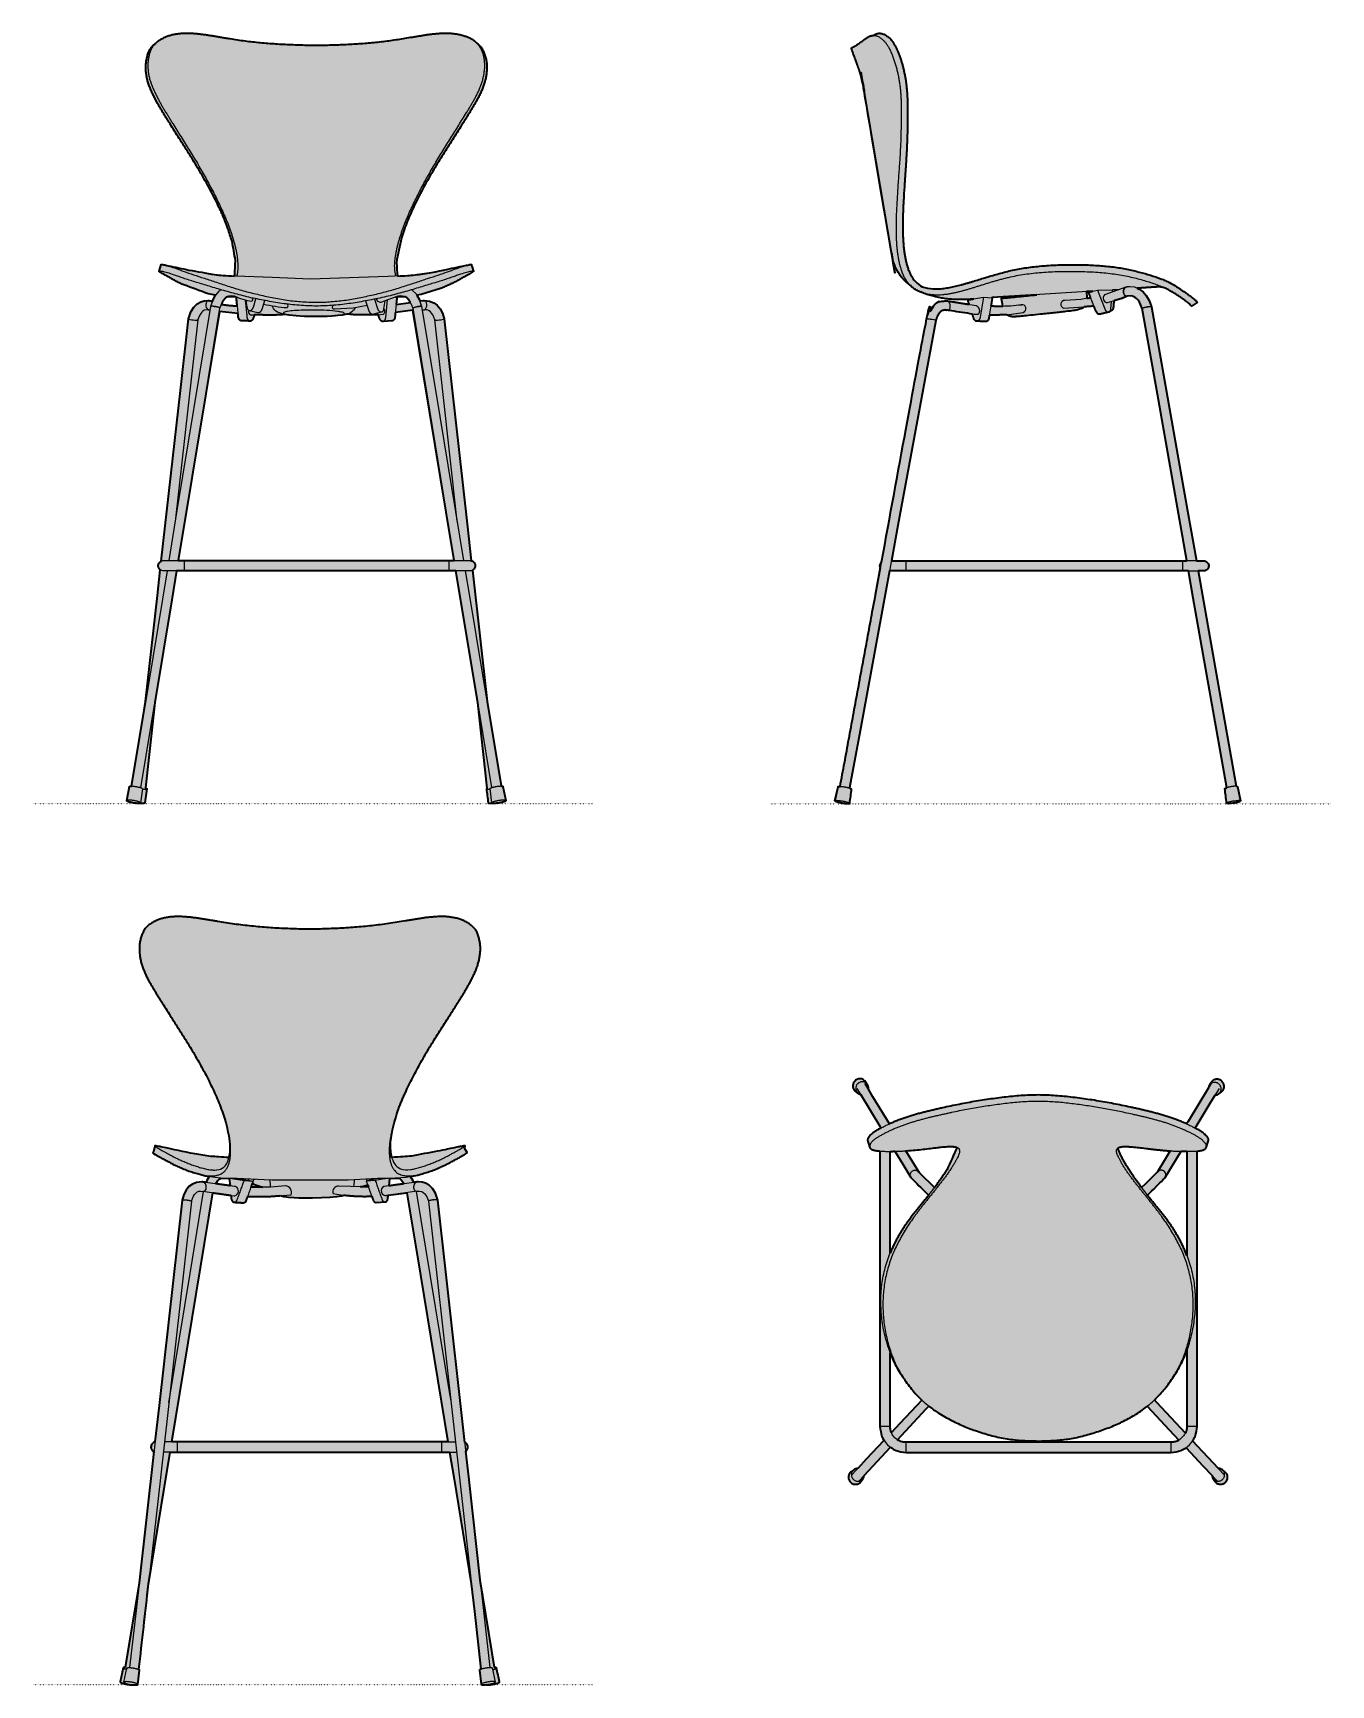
# Model space of a CAD drawing. Header units: millimetres. Extents: x 0 to 1885, y -1280 to 1119.
import ezdxf

# ---------------------------------------------------------------- set-up
doc = ezdxf.new("R2010")
doc.units = ezdxf.units.MM
doc.linetypes.add('Dots', pattern=[1, 0, -1])
doc.layers.add('Blocks', color=7, linetype='Continuous')
doc.layers.add('Blocks$Fill', color=7, linetype='Continuous', true_color=0xffffff)
for name, color, linetype, lineweight, true_color in [('Blocks$Inner', 7, 'Continuous', 25, 0x007f00), ('Blocks$Outline', 7, 'Continuous', 35, 0xff3f3f), ('Groud', 7, 'Dots', 25, 0x243775)]:
    doc.layers.add(name, color=color, linetype=linetype, lineweight=lineweight, true_color=true_color)

# ---------------------------------------------------------------- blocks, each defined once
blk = doc.blocks.new('Series 7 3197 BarStool Top')
at = {"layer": 'Blocks$Fill'}
h = blk.add_hatch(color=256, dxfattribs=at)
h.paths.add_polyline_path([(60.8, 162.6), (60.6, 162.8), (60.5, 163), (60.4, 163.2), (60.2, 163.3), (60.1, 163.5), (59.9, 163.7), (59.8, 163.8), (59.6, 164), (59.5, 164.1), (59.3, 164.3), (59.1, 164.4), (59, 164.6), (58.8, 164.7), (58.7, 164.8), (58.5, 164.9), (58.4, 165.1), (58, 165.3), (57.7, 165.5), (57.4, 165.7), (57.1, 165.8), (56.8, 166), (56.5, 166.2), (56.2, 166.3), (56, 166.4), (55.8, 166.5), (55.6, 166.5), (55.5, 166.6), (55.3, 166.7), (55.1, 166.7), (54.9, 166.8), (54.7, 166.8), (54.5, 166.9), (54.3, 166.9), (54.1, 166.9), (53.8, 167), (53.5, 167), (53.3, 167), (53, 167), (52.7, 167.1), (52.5, 167.1), (52.2, 167), (51.9, 167), (51.6, 167), (51.4, 167), (51.1, 166.9), (50.8, 166.9), (50.5, 166.8), (50.3, 166.8), (50, 166.7), (49.7, 166.6), (49.5, 166.6), (49.2, 166.5), (48.9, 166.4), (48.7, 166.3), (48.4, 166.2), (48.2, 166.1), (47.9, 165.9), (47.7, 165.8), (47.4, 165.7), (47.2, 165.5), (46.9, 165.4), (46.7, 165.2), (46.5, 165.1), (46.2, 164.9), (46.1, 164.8), (45.9, 164.6), (45.7, 164.5), (45.6, 164.3), (45.4, 164.2), (45.2, 164), (45.1, 163.9), (44.9, 163.7), (44.8, 163.6), (44.6, 163.4), (44.5, 163.2), (44.3, 163), (44.2, 162.9), (44.1, 162.7), (43.9, 162.5), (43.8, 162.3), (43.7, 162.1), (43.6, 161.9), (43.5, 161.7), (43.4, 161.5), (43.2, 161.3), (43.2, 161.1), (43.1, 160.9), (43, 160.7), (42.9, 160.5), (42.8, 160.3), (42.7, 160.1), (42.7, 159.9), (42.6, 159.7), (42.5, 159.5), (42.5, 159.3), (42.4, 159.1), (42.4, 158.8), (42.3, 158.6), (42.3, 158.4), (42.2, 158.2), (42.2, 158), (42.2, 157.7), (42.1, 157.5), (42.1, 157.3), (42.1, 157.1), (42.1, 156.9), (42.1, 156.6), (42.1, 156.4), (42.1, 156.2), (42.1, 156), (42.1, 155.8), (42.1, 155.5), (42.2, 155.3), (42.2, 155.1), (42.2, 154.9), (42.3, 154.7), (42.3, 154.5), (42.4, 154.3), (42.4, 154.1), (42.5, 153.8), (42.6, 153.6), (42.6, 153.4), (42.7, 153.2), (42.8, 153), (42.9, 152.8), (43, 152.6), (43.1, 152.4), (43.3, 152), (43.4, 151.7), (43.6, 151.5), (43.7, 151.2), (43.9, 151), (44, 150.8), (44.2, 150.6), (44.3, 150.3), (44.5, 150.1), (44.7, 149.9), (44.9, 149.7), (45.1, 149.6), (45.3, 149.4), (45.5, 149.2), (45.7, 149), (45.9, 148.9), (46.1, 148.7), (46.4, 148.5), (49.8, 146), (50.1, 145.8), (50.2, 145.7), (50.3, 145.6), (50.5, 145.5), (50.6, 145.4), (50.8, 145.3), (51, 145.2), (51.2, 145.1), (51.4, 145), (51.5, 145), (51.7, 144.9), (51.9, 144.8), (52.1, 144.7), (52.2, 144.7), (52.4, 144.6), (52.5, 144.6), (52.7, 144.5), (52.9, 144.5), (53, 144.4), (53.2, 144.4), (82.9, 95.4), (79.4, 93.5), (77.1, 92.2), (74.9, 90.9), (73.9, 90.3), (72.9, 89.6), (72, 89), (71.2, 88.4), (70.4, 87.8), (69.6, 87.2), (69, 86.6), (68.3, 86), (67.8, 85.5), (67.2, 84.9), (67, 84.6), (66.7, 84.3), (66.5, 84), (66.2, 83.8), (66, 83.5), (65.8, 83.2), (65.6, 82.9), (65.5, 82.7), (65.3, 82.4), (65.1, 82.1), (64.9, 81.9), (64.8, 81.6), (64.7, 81.4), (64.5, 81.1), (64.4, 80.9), (64.3, 80.6), (64.2, 80.4), (64.1, 80.2), (64, 79.9), (63.9, 79.7), (63.8, 79.5), (63.7, 79.3), (63.7, 79.1), (63.7, 79), (63.6, 78.9), (63.6, 78.8), (63.6, 78.7), (63.6, 78.7), (63.6, 78.6), (63.6, 78.5), (63.6, 78.5), (63.6, 78.4), (63.6, 78.4), (63.6, 78.3), (63.6, 78.2), (63.6, 78.1), (63.6, 78), (63.6, 77.9), (63.6, 77.8), (63.6, 77.7), (63.6, 77.6), (63.7, 77.4), (63.7, 77.3), (63.8, 76.9), (63.9, 76.5), (64, 76), (64.4, 74.8), (66.6, 68.1), (66.6, 68.1), (66.7, 68), (66.7, 67.9), (66.7, 67.8), (66.7, 67.7), (66.7, 67.6), (66.7, 67.5), (66.8, 67.5), (66.8, 67.4), (66.8, 67.3), (66.9, 67.2), (66.9, 67.1), (66.9, 67.1), (67, 67), (67, 66.9), (67, 66.8), (67.1, 66.7), (67.1, 66.7), (67.1, 66.6), (67.2, 66.5), (67.2, 66.4), (67.3, 66.4), (67.3, 66.3), (67.4, 66.2), (67.5, 66), (67.6, 65.9), (67.6, 65.9), (67.7, 65.8), (67.8, 65.7), (67.8, 65.7), (67.9, 65.6), (67.9, 65.5), (68, 65.5), (68.1, 65.4), (68.1, 65.4), (68.2, 65.3), (68.3, 65.2), (68.4, 65.2), (68.4, 65.1), (68.5, 65.1), (68.6, 65), (68.8, 64.9), (68.9, 64.8), (69.1, 64.7), (69.3, 64.6), (69.5, 64.5), (69.7, 64.4), (69.9, 64.3), (70.2, 64.2), (70.4, 64.1), (70.8, 63.9), (71.3, 63.8), (71.8, 63.6), (72.3, 63.4), (72.8, 63.3), (73.9, 63), (75, 62.8), (75.5, 62.7), (76.1, 62.6), (76.7, 62.5), (77.3, 62.4), (78.5, 62.2), (79.8, 62.1), (81.6, 61.9), (81.6, -337.9), (82, -341.7), (82.3, -343.5), (82.6, -345.3), (82.8, -346.3), (83, -347.2), (83.2, -348.1), (83.4, -349), (83.6, -349.8), (83.9, -350.7), (84.2, -351.6), (84.5, -352.4), (84.8, -353.2), (85.1, -353.9), (85.5, -354.7), (85.8, -355.4), (86.2, -356.1), (86.6, -356.9), (87, -357.6), (87.4, -358.3), (49.2, -399.2), (49.1, -399.2), (49, -399.2), (48.9, -399.2), (48.8, -399.2), (48.7, -399.2), (48.7, -399.2), (48.5, -399.2), (48.4, -399.2), (48.2, -399.2), (48.1, -399.2), (47.9, -399.2), (47.7, -399.3), (47.4, -399.3), (47.2, -399.3), (46.9, -399.4), (46.7, -399.5), (46.4, -399.5), (46.2, -399.6), (46, -399.7), (45.7, -399.8), (45.5, -399.9), (45.3, -400), (45, -400.1), (44.8, -400.2), (44.6, -400.3), (44.4, -400.4), (44.2, -400.6), (43.9, -400.7), (43.6, -401), (39.7, -403.8), (39.5, -404), (39.2, -404.3), (39, -404.5), (38.7, -404.7), (38.5, -404.9), (38.3, -405.1), (38.2, -405.3), (38, -405.5), (37.8, -405.7), (37.7, -405.9), (37.5, -406.1), (37.4, -406.3), (37.3, -406.5), (37.2, -406.7), (37, -406.9), (36.9, -407.1), (36.8, -407.3), (36.7, -407.4), (36.7, -407.6), (36.6, -407.7), (36.6, -407.8), (36.5, -408), (36.4, -408.1), (36.4, -408.3), (36.3, -408.5), (36.3, -408.7), (36.2, -408.9), (36.1, -409.1), (36.1, -409.3), (36, -409.5), (36, -409.7), (35.9, -409.9), (35.9, -410.2), (35.9, -410.4), (35.8, -410.6), (35.8, -410.8), (35.8, -411), (35.8, -411.2), (35.8, -411.5), (35.8, -411.7), (35.8, -411.9), (35.8, -412.1), (35.8, -412.3), (35.8, -412.5), (35.8, -412.8), (35.9, -413), (35.9, -413.2), (35.9, -413.4), (36, -413.6), (36, -413.9), (36.1, -414.1), (36.1, -414.3), (36.2, -414.5), (36.3, -414.7), (36.4, -415.2), (36.5, -415.5), (36.6, -415.8), (36.8, -416), (36.9, -416.3), (37, -416.5), (37.1, -416.8), (37.3, -417), (37.4, -417.2), (37.6, -417.5), (37.7, -417.7), (37.9, -417.9), (38, -418.1), (38.2, -418.3), (38.4, -418.6), (38.6, -418.8), (38.8, -419), (39, -419.2), (39.2, -419.3), (39.4, -419.5), (39.6, -419.7), (39.8, -419.9), (40.1, -420.1), (40.3, -420.2), (40.5, -420.4), (40.8, -420.5), (41, -420.7), (41.3, -420.8), (41.5, -420.9), (41.8, -421.1), (42, -421.2), (42.3, -421.3), (42.5, -421.4), (42.8, -421.5), (43, -421.6), (43.3, -421.7), (43.6, -421.7), (43.8, -421.8), (44.1, -421.9), (44.4, -421.9), (44.7, -422), (44.9, -422), (45.2, -422), (45.5, -422.1), (45.8, -422.1), (46, -422.1), (46.3, -422.1), (46.6, -422.1), (46.9, -422.1), (47.1, -422), (47.4, -422), (47.7, -422), (48, -421.9), (48.2, -421.9), (48.5, -421.8), (48.8, -421.8), (49, -421.7), (49.3, -421.6), (49.5, -421.5), (49.8, -421.4), (50, -421.3), (50.3, -421.2), (50.5, -421.1), (50.7, -421), (50.9, -421), (51, -420.9), (51.1, -420.8), (51.3, -420.7), (51.4, -420.6), (51.5, -420.6), (51.8, -420.4), (52, -420.3), (52.1, -420.1), (52.3, -420), (52.5, -419.9), (52.6, -419.7), (52.8, -419.6), (53, -419.4), (53.1, -419.2), (53.3, -419.1), (53.5, -418.9), (53.6, -418.7), (53.8, -418.5), (54, -418.3), (54.2, -418.1), (54.3, -417.9), (54.5, -417.6), (57, -413.7), (57.1, -413.5), (57.2, -413.4), (57.3, -413.1), (57.4, -412.9), (57.5, -412.7), (57.7, -412.5), (57.8, -412.3), (57.9, -412), (57.9, -411.8), (58, -411.6), (58.1, -411.3), (58.2, -411.1), (58.3, -410.8), (58.3, -410.6), (58.4, -410.4), (58.4, -410.1), (58.5, -409.9), (58.5, -409.6), (58.5, -409.6), (58.5, -409.5), (58.5, -409.4), (58.5, -409.3), (96.8, -368.3), (97.8, -369), (98.8, -369.7), (99.8, -370.4), (100.3, -370.7), (100.8, -371), (101.3, -371.2), (101.8, -371.5), (102.3, -371.8), (102.9, -372), (103.4, -372.3), (103.9, -372.5), (104.5, -372.7), (105, -373), (105.9, -373.3), (106.7, -373.6), (107.6, -373.8), (108.5, -374.1), (109.4, -374.3), (110.3, -374.5), (111.2, -374.7), (112.1, -374.8), (113.9, -375.1), (119.5, -375.8), (504.2, -375.8), (507.9, -375.4), (509.8, -375.1), (511.6, -374.8), (512.5, -374.7), (513.4, -374.5), (514.3, -374.3), (515.2, -374.1), (516.1, -373.8), (517, -373.6), (517.9, -373.3), (518.7, -373), (519.2, -372.8), (519.7, -372.6), (520.6, -372.1), (521.6, -371.7), (522.5, -371.2), (523.4, -370.7), (524.3, -370.1), (525.2, -369.5), (526.1, -368.9), (563.9, -409.3), (563.9, -409.6), (563.9, -409.9), (563.9, -410.1), (564, -410.3), (564, -410.5), (564.1, -410.8), (564.1, -411), (564.2, -411.1), (564.2, -411.3), (564.3, -411.5), (564.3, -411.7), (564.4, -411.9), (564.5, -412.1), (564.6, -412.3), (564.6, -412.4), (564.7, -412.6), (564.8, -412.8), (564.9, -413), (565.1, -413.2), (565.2, -413.4), (567.8, -417.6), (567.9, -417.7), (567.9, -417.7), (568.1, -417.9), (568.2, -418.1), (568.4, -418.3), (568.5, -418.5), (568.7, -418.8), (568.9, -419), (569.1, -419.2), (569.3, -419.3), (569.4, -419.5), (569.6, -419.6), (569.7, -419.8), (569.9, -419.9), (570.1, -420.1), (570.3, -420.2), (570.5, -420.3), (570.7, -420.5), (570.9, -420.6), (571.1, -420.7), (571.4, -420.9), (571.6, -421), (571.8, -421.1), (572.1, -421.2), (572.3, -421.3), (572.5, -421.4), (572.7, -421.5), (572.9, -421.6), (573.2, -421.6), (573.4, -421.7), (573.6, -421.8), (573.8, -421.8), (574, -421.9), (574.2, -421.9), (574.4, -421.9), (574.7, -422), (574.9, -422), (575.1, -422), (575.3, -422.1), (575.5, -422.1), (575.7, -422.1), (576, -422.1), (576.2, -422.1), (576.4, -422.1), (576.6, -422.1), (576.8, -422.1), (577.1, -422), (577.3, -422), (577.5, -422), (577.7, -422), (577.9, -421.9), (578.2, -421.9), (578.4, -421.8), (578.6, -421.8), (578.8, -421.7), (579, -421.7), (579.2, -421.6), (579.5, -421.5), (579.7, -421.4), (579.9, -421.4), (580.1, -421.3), (580.3, -421.2), (580.5, -421.1), (580.7, -421), (580.9, -420.9), (581.1, -420.8), (581.3, -420.7), (581.5, -420.6), (581.7, -420.5), (581.9, -420.4), (582.1, -420.2), (582.2, -420.1), (582.4, -420), (582.6, -419.8), (582.8, -419.7), (582.9, -419.6), (583.1, -419.4), (583.3, -419.3), (583.4, -419.1), (583.6, -418.9), (583.7, -418.8), (583.9, -418.6), (584, -418.4), (584.2, -418.3), (584.3, -418.1), (584.4, -417.9), (584.6, -417.7), (584.7, -417.5), (585, -417.1), (585.1, -416.9), (585.3, -416.6), (585.4, -416.4), (585.5, -416.1), (585.7, -415.9), (585.8, -415.6), (585.9, -415.4), (586, -415.1), (586.1, -414.8), (586.2, -414.6), (586.2, -414.3), (586.3, -414.1), (586.3, -413.8), (586.4, -413.5), (586.4, -413.2), (586.5, -413), (586.5, -412.7), (586.5, -412.4), (586.5, -412.1), (586.5, -411.9), (586.5, -411.6), (586.5, -411.3), (586.5, -411), (586.5, -410.8), (586.5, -410.5), (586.4, -410.2), (586.4, -409.9), (586.3, -409.7), (586.3, -409.4), (586.2, -409.1), (586.1, -408.9), (586.1, -408.6), (586, -408.4), (585.9, -408.1), (585.8, -407.9), (585.7, -407.6), (585.6, -407.4), (585.5, -407.2), (585.4, -407), (585.4, -406.9), (585.3, -406.8), (585.2, -406.7), (585.1, -406.5), (585, -406.4), (584.8, -406.1), (584.6, -405.8), (584.4, -405.5), (584.2, -405.3), (584.1, -405.2), (583.9, -405), (583.8, -404.9), (583.6, -404.7), (583.4, -404.5), (583.2, -404.3), (583, -404.2), (582.8, -404), (582.6, -403.8), (578.9, -401.1), (578.7, -401), (578.6, -400.9), (578.5, -400.8), (578.3, -400.7), (578.2, -400.6), (578.1, -400.5), (577.8, -400.3), (577.6, -400.2), (577.3, -400.1), (577.1, -400), (576.9, -399.9), (576.7, -399.8), (576.4, -399.7), (576.2, -399.6), (576, -399.5), (575.7, -399.5), (575.5, -399.4), (575.2, -399.3), (575, -399.3), (574.8, -399.2), (574.5, -399.2), (574.3, -399.2), (574, -399.1), (573.8, -399.1), (573.6, -399.1), (573.4, -399.1), (573.1, -399.1), (535.7, -359.1), (536.2, -358.3), (536.7, -357.5), (537.2, -356.7), (537.7, -355.9), (538.1, -355), (538.5, -354.2), (538.9, -353.3), (539.2, -352.4), (539.5, -351.6), (539.8, -350.7), (540.1, -349.8), (540.3, -348.9), (540.6, -348.1), (540.8, -347.2), (540.9, -346.3), (541.1, -345.3), (541.4, -343.5), (542.1, -337.9), (542.1, 61.9), (543.1, 62), (544.3, 62.1), (545.5, 62.3), (546.6, 62.5), (547.7, 62.7), (548.8, 62.9), (549.3, 63), (549.8, 63.2), (550.3, 63.3), (550.8, 63.5), (551.2, 63.6), (551.4, 63.7), (551.7, 63.8), (551.9, 63.9), (552.1, 64), (552.3, 64.1), (552.4, 64.2), (552.6, 64.3), (552.8, 64.4), (553, 64.5), (553.2, 64.6), (553.3, 64.7), (553.5, 64.8), (553.6, 64.9), (553.8, 65), (553.9, 65.1), (554.1, 65.2), (554.2, 65.4), (554.3, 65.5), (554.5, 65.6), (554.6, 65.7), (554.7, 65.9), (554.8, 66), (554.9, 66.1), (555, 66.3), (555.1, 66.4), (555.2, 66.5), (555.2, 66.6), (555.3, 66.6), (555.3, 66.7), (555.4, 66.8), (555.4, 66.8), (555.4, 66.9), (555.5, 67), (555.5, 67.1), (555.5, 67.1), (555.6, 67.2), (555.6, 67.3), (555.6, 67.4), (555.7, 67.5), (555.7, 67.5), (555.7, 67.6), (555.7, 67.7), (555.8, 67.8), (555.8, 67.8), (555.8, 67.9), (555.8, 68), (555.8, 68), (555.8, 68.1), (555.8, 68.2), (555.8, 68.2), (555.9, 68.3), (558.4, 75.8), (558.6, 76.6), (558.7, 77), (558.8, 77.3), (558.8, 77.4), (558.8, 77.5), (558.9, 77.6), (558.9, 77.7), (558.9, 77.8), (558.9, 77.9), (558.9, 78), (558.9, 78.1), (558.9, 78.2), (558.9, 78.2), (558.9, 78.3), (558.9, 78.3), (558.9, 78.4), (558.9, 78.5), (558.9, 78.5), (558.9, 78.6), (558.9, 78.6), (558.9, 78.7), (558.9, 78.8), (558.9, 78.8), (558.8, 78.9), (558.8, 79.1), (558.7, 79.3), (558.7, 79.5), (558.6, 79.7), (558.6, 79.8), (558.5, 79.9), (558.5, 80.1), (558.4, 80.2), (558.4, 80.3), (558.3, 80.4), (558.2, 80.6), (558.1, 80.9), (557.9, 81.1), (557.8, 81.4), (557.6, 81.6), (557.4, 81.9), (557.1, 82.4), (556.6, 83), (556.2, 83.5), (555.7, 84.1), (555.2, 84.7), (554.6, 85.2), (554, 85.8), (553.4, 86.4), (552.7, 87), (552, 87.7), (551.2, 88.3), (550.4, 88.9), (549.5, 89.5), (548.7, 90.1), (547.7, 90.8), (546.7, 91.4), (544.5, 92.7), (542.2, 94), (539.4, 95.4), (568.5, 143.4), (568.7, 143.4), (568.9, 143.4), (569.1, 143.4), (569.3, 143.4), (569.5, 143.5), (569.7, 143.5), (569.9, 143.5), (570.1, 143.6), (570.3, 143.6), (570.5, 143.7), (570.7, 143.7), (570.9, 143.8), (571.1, 143.8), (571.3, 143.9), (571.4, 144), (571.6, 144), (571.8, 144.1), (572, 144.2), (572.2, 144.3), (572.3, 144.4), (572.6, 144.5), (572.8, 144.6), (572.9, 144.7), (573.1, 144.8), (573.2, 144.9), (573.3, 145), (573.5, 145.1), (573.6, 145.2), (577.4, 147.9), (577.8, 148.2), (578.1, 148.5), (578.3, 148.6), (578.4, 148.7), (578.5, 148.9), (578.6, 149), (578.8, 149.2), (579, 149.4), (579.2, 149.6), (579.4, 149.8), (579.5, 150), (579.7, 150.2), (579.8, 150.4), (580, 150.7), (580.1, 150.9), (580.2, 151), (580.3, 151.2), (580.4, 151.4), (580.5, 151.6), (580.6, 151.8), (580.7, 152), (580.8, 152.2), (580.9, 152.4), (580.9, 152.6), (581, 152.8), (581.1, 153.1), (581.1, 153.3), (581.2, 153.5), (581.2, 153.7), (581.3, 153.9), (581.3, 154.1), (581.4, 154.3), (581.4, 154.5), (581.4, 154.8), (581.4, 155), (581.4, 155.2), (581.5, 155.4), (581.5, 155.6), (581.5, 155.9), (581.5, 156.1), (581.4, 156.3), (581.4, 156.5), (581.4, 156.8), (581.4, 157), (581.4, 157.2), (581.3, 157.4), (581.3, 157.6), (581.3, 157.9), (581.2, 158.1), (581.2, 158.3), (581.1, 158.5), (581.1, 158.7), (581, 158.9), (580.9, 159.1), (580.9, 159.4), (580.8, 159.6), (580.7, 159.8), (580.6, 160), (580.5, 160.2), (580.4, 160.4), (580.3, 160.6), (580.2, 160.8), (580.1, 161), (580, 161.2), (579.9, 161.3), (579.8, 161.5), (579.7, 161.7), (579.5, 161.9), (579.4, 162.1), (579.3, 162.2), (579.1, 162.4), (579, 162.6), (578.8, 162.8), (578.7, 162.9), (578.5, 163.1), (578.3, 163.2), (578.2, 163.4), (577.8, 163.8), (577.6, 163.9), (577.3, 164.1), (577.1, 164.3), (576.9, 164.5), (576.7, 164.6), (576.4, 164.8), (576.2, 164.9), (575.9, 165), (575.7, 165.2), (575.5, 165.3), (575.2, 165.4), (575, 165.5), (574.7, 165.6), (574.4, 165.7), (574.2, 165.8), (573.9, 165.9), (573.6, 165.9), (573.4, 166), (573.1, 166.1), (572.8, 166.1), (572.5, 166.2), (572.3, 166.2), (572, 166.2), (571.7, 166.2), (571.4, 166.3), (571.1, 166.3), (570.9, 166.3), (570.6, 166.3), (570.3, 166.2), (570, 166.2), (569.8, 166.2), (569.5, 166.2), (569.2, 166.1), (569, 166.1), (568.7, 166), (568.4, 165.9), (568.2, 165.9), (567.9, 165.8), (567.6, 165.7), (567.4, 165.6), (567.1, 165.5), (566.9, 165.4), (566.6, 165.3), (566.4, 165.1), (566.1, 165), (565.9, 164.9), (565.7, 164.7), (565.4, 164.6), (565.2, 164.4), (565, 164.3), (564.8, 164.1), (564.6, 163.9), (564.4, 163.7), (564.2, 163.5), (564, 163.4), (563.8, 163.2), (563.6, 163), (563.4, 162.8), (563.3, 162.5), (563.1, 162.3), (562.9, 162.1), (562.8, 161.9), (560.1, 157.6), (559.9, 157.4), (559.8, 157.2), (559.7, 157), (559.6, 156.8), (559.5, 156.6), (559.4, 156.4), (559.3, 156.2), (559.2, 155.9), (559.2, 155.7), (559.1, 155.4), (559, 155.2), (558.9, 155), (558.9, 154.8), (558.9, 154.7), (558.8, 154.5), (558.8, 154.4), (558.8, 154.2), (558.8, 154.1), (558.8, 153.9), (558.7, 153.7), (527, 101.5), (523.6, 103), (517.9, 105.4), (509, 108.7), (503.1, 110.8), (500, 111.8), (493.9, 113.7), (478.5, 118), (457.4, 123), (420.8, 130.8), (408.5, 133.1), (383.7, 137.1), (358.7, 140.4), (346.2, 141.7), (333.6, 142.7), (321, 143.3), (314.7, 143.4), (308.4, 143.4), (295.8, 143), (283.3, 142.3), (270.8, 141.1), (258.3, 139.7), (233.5, 136.3), (208.9, 132.2), (184.5, 127.3), (148.2, 119.1), (136.2, 115.9), (124.1, 112.4), (118, 110.4), (112.2, 108.3), (106.3, 106.1), (100.5, 103.7), (95.3, 101.5), (64.7, 152), (64.7, 152.2), (64.8, 152.4), (64.8, 152.6), (64.8, 152.9), (64.8, 153.1), (64.8, 153.3), (64.9, 153.6), (64.9, 153.8), (64.8, 154), (64.8, 154.3), (64.8, 154.5), (64.8, 154.8), (64.7, 155), (64.7, 155.3), (64.7, 155.5), (64.6, 155.7), (64.5, 156), (64.5, 156.2), (64.4, 156.4), (64.3, 156.7), (64.2, 156.9), (64.1, 157.1), (64, 157.4), (63.9, 157.6), (63.6, 158.1), (63.6, 158.2), (63.5, 158.3), (63.4, 158.5), (63.3, 158.6), (63.2, 158.8)], flags=0)
h.paths.add_polyline_path([(470, -2.1), (495.1, 22.7), (495.8, 23.6), (518.9, 61.7), (527.4, 61.6), (527.4, -89.9), (525.5, -85.1), (523, -79.5), (520.4, -73.9), (517.7, -68.4), (514.7, -63), (511.7, -57.8), (508.5, -52.5), (505.1, -47.4), (501.7, -42.4), (494.4, -32.5)], flags=0)
h.paths.add_polyline_path([(427.5, 66.6), (427.6, 66.6), (427.7, 66.7), (427.9, 66.8), (428, 66.9), (428.2, 67), (428.3, 67), (428.5, 67.1), (428.6, 67.2), (428.8, 67.2), (428.9, 67.3), (429.3, 67.4), (429.6, 67.5), (430, 67.6), (430.3, 67.7), (430.7, 67.8), (431.1, 67.9), (431.4, 68), (432.2, 68.1), (433, 68.3), (433.8, 68.4), (434.7, 68.4), (435.6, 68.5), (436.5, 68.5), (437.5, 68.5), (439.4, 68.5), (441.4, 68.5), (443.5, 68.4), (447.9, 68), (457.3, 67.1), (489.2, 63.4), (503.2, 62.3), (484.6, 31.6), (461.6, 8.9), (452.3, 21.6), (445.3, 32), (441.8, 37.3), (438.6, 42.5), (437.1, 45), (435.7, 47.5), (434.4, 49.9), (433.2, 52.4), (431, 57), (429.1, 61.2), (427.7, 64.7)], flags=0)
h.paths.add_polyline_path([(119.1, 62.3), (132.6, 63.4), (170.6, 67.7), (175.3, 68.1), (179.8, 68.4), (182, 68.5), (184, 68.6), (186, 68.5), (186.9, 68.5), (187.9, 68.4), (188.8, 68.4), (189.2, 68.3), (189.6, 68.2), (190, 68.2), (190.4, 68.1), (190.8, 68), (191.2, 68), (191.6, 67.9), (192, 67.8), (192.3, 67.7), (192.7, 67.6), (193, 67.5), (193.3, 67.3), (179.1, 35), (175.6, 29.9), (168.5, 19.5), (160.7, 8.9), (137.8, 31.6)], flags=0)
h.paths.add_polyline_path([(126.5, 23.6), (129.1, 20.9), (130.9, 19), (152.3, -2.1), (130.3, -29.4), (126.6, -34.3), (123, -39.2), (119.4, -44.2), (116, -49.2), (112.8, -54.3), (109.6, -59.5), (106.6, -64.8), (103.7, -70.2), (102.4, -72.9), (101, -75.7), (98.5, -81.3), (96.3, -86.5), (96.3, 61.5), (103.4, 61.6)], flags=0)
h.paths.add_polyline_path([(114.2, -265.3), (116.6, -269.1), (119.1, -272.8), (122.3, -277.3), (125.7, -281.7), (129.2, -286), (132.8, -290.1), (135.1, -292.6), (137.4, -295), (139.8, -297.4), (142.2, -299.7), (98.1, -346.8), (97.9, -346.3), (97.8, -345.8), (97.6, -345.2), (97.5, -344.7), (97.3, -344.1), (97.2, -343.6), (97, -342.5), (96.8, -341.3), (96.3, -337.9), (96.3, -230.9), (97.7, -234.5), (99.2, -238.1), (100.8, -241.7), (102.4, -245.1), (103.8, -247.9), (105.2, -250.6), (106.7, -253.3), (108.2, -256), (109.6, -258.4), (111.1, -260.7)], flags=0)
h.paths.add_polyline_path([(525.1, -347.8), (480.1, -299.7), (484.3, -295.6), (488.3, -291.4), (491.8, -287.4), (495.3, -283.3), (498.6, -279.2), (501.8, -274.9), (505.2, -270), (508.4, -265), (510, -262.6), (511.7, -260.1), (513.2, -257.5), (514.7, -255), (516.3, -252.3), (517.7, -249.5), (519.2, -246.8), (520.5, -243.9), (522.4, -239.8), (524.2, -235.6), (525.8, -231.4), (527.4, -227.1), (527.4, -337.9), (527.4, -337.9), (527.3, -339.4), (527.1, -340.8), (527, -341.6), (526.9, -342.3), (526.8, -343), (526.7, -343.4), (526.6, -343.7), (526.5, -344.2), (526.4, -344.8), (526.2, -345.3), (526, -345.8), (525.8, -346.3), (525.6, -346.8), (525.5, -347), (525.3, -347.3), (525.2, -347.5)], flags=0)
h.paths.add_polyline_path([(469.7, -308.7), (515.8, -358), (515.5, -358.2), (515.2, -358.4), (514.9, -358.6), (514.5, -358.7), (514.2, -358.9), (513.9, -359.1), (513.5, -359.2), (513.2, -359.4), (512.8, -359.5), (512.5, -359.7), (512.1, -359.8), (511.7, -359.9), (511.4, -360), (511, -360.1), (510.6, -360.2), (510.3, -360.3), (509.5, -360.5), (508.8, -360.6), (508, -360.7), (507.3, -360.8), (505.7, -361), (504.2, -361.1), (119.5, -361.1), (118, -361), (116.5, -360.8), (115.8, -360.8), (115.1, -360.6), (114.3, -360.5), (114, -360.4), (113.6, -360.3), (113.2, -360.2), (112.8, -360.1), (112.3, -360), (111.9, -359.8), (111.5, -359.7), (111.1, -359.5), (110.6, -359.3), (110.2, -359.2), (109.8, -359), (109.4, -358.8), (108.6, -358.4), (107.8, -357.9), (107, -357.4), (152.7, -308.7), (156, -311.2), (159.4, -313.7), (162.8, -316.1), (166.3, -318.4), (170.9, -321.3), (175.6, -324), (180.4, -326.7), (185.3, -329.2), (190.1, -331.6), (195.1, -334), (200, -336.2), (205.1, -338.3), (210.2, -340.4), (215.3, -342.3), (225.7, -345.9), (236.3, -349.2), (241.6, -350.7), (247, -352.2), (252.4, -353.4), (257.9, -354.6), (263.4, -355.6), (268.9, -356.5), (274.5, -357.2), (280.1, -357.8), (285.7, -358.2), (291.3, -358.6), (302.6, -359.1), (314, -359.2), (324.9, -358.9), (335.7, -358.3), (341.1, -357.9), (346.5, -357.3), (351.9, -356.7), (357.3, -355.9), (362.6, -355), (367.8, -353.9), (373.1, -352.7), (378.3, -351.4), (383.5, -349.9), (388.6, -348.4), (398.8, -345.2), (408.8, -341.7), (413.8, -339.8), (418.7, -337.9), (423.5, -335.8), (428.3, -333.7), (433.1, -331.4), (437.8, -329.1), (442.4, -326.6), (447, -324.1), (451.6, -321.5), (456, -318.7), (460.4, -315.7), (464.7, -312.7), (467.2, -310.7)], flags=0)
at = {"layer": 'Blocks$Inner'}
for p, q in [((63.4, 158.5), (60.8, 162.6)), ((81.6, 62), (81.6, -337.9)), ((138.2, 30.9), (119.1, 62.3)), ((179.1, 35), (193.3, 67.3)), ((527.4, 61.6), (527.4, -90.2)), ((527.4, -226.8), (527.4, -337.9)), ((89.5, -337.9), (88.4, -337.9)), ((95.4, -337.9), (95.1, -337.9)), ((581.1, -407.7), (535.7, -359.1)), ((51.3, -417), (96.8, -368.3)), ((119.5, -374.9), (119.5, -374.6)), ((119.5, -375.8), (504.2, -375.8)), ((582.6, -403.8), (578.6, -400.9)), ((54.5, -417.6), (57.1, -413.5))]:
    blk.add_line(p, q, dxfattribs=at)
for points in [[(47.9, 153.1), (81.3, 98.1), (82.9, 95.4)], [(95.4, 101.4), (71.4, 140.9), (59.7, 160.1)], [(562.6, 160.1), (529.2, 105.1), (527, 101.4)], [(539.4, 95.4), (562.8, 134), (574.5, 153.1)], [(577.4, 147.9), (573.5, 145.1)], [(96.3, -86.5), (96.3, 61.5)], [(103.4, 61.6), (114.7, 43.1), (126.5, 23.6)], [(427.5, 66.6), (427.7, 64.7)], [(503.2, 62.3), (495.8, 50.1), (484.2, 30.9)], [(495.8, 23.6), (518.9, 61.7)], [(542.1, -337.9), (542.1, 62)], [(152.3, -2.1), (145.4, 4.6), (140.9, 9), (138.2, 11.7), (134.9, 15), (130.9, 19), (129.1, 20.9), (126.5, 23.6), (125.6, 25.8), (125.5, 28.1), (126.2, 30.4), (127.6, 32.3)], [(160.7, 8.9), (156.2, 13.3), (152.8, 16.7), (147.4, 21.9), (144.1, 25.2), (142, 27.3), (139.4, 29.9), (137.2, 32.1)], [(485.1, 32.1), (483.3, 30.3), (481.5, 28.4), (477.5, 24.5), (474.2, 21.2), (471.4, 18.5), (466.9, 14.1), (461.6, 8.9)], [(470, -2.1), (476.1, 3.9), (479.6, 7.2), (484.9, 12.5), (488.2, 15.7), (490.3, 17.8), (492.9, 20.5), (495.1, 22.7), (495.8, 23.6), (496.8, 25.8), (496.9, 28.1), (496.2, 30.4), (494.7, 32.3)], [(142.3, -299.6), (110.6, -333.6), (98.1, -346.8)], [(107, -357.4), (148.9, -312.6), (152.7, -308.6)], [(469.7, -308.7), (501.8, -342.9), (515.8, -358)], [(525.1, -347.8), (483.5, -303.3), (480.1, -299.6)], [(87.4, -358.3), (61.7, -385.8), (41.2, -407.7)], [(119.5, -369), (119.5, -367.9), (119.5, -367.9)], [(526.1, -368.9), (550.6, -395.1), (571.1, -417)], [(43.7, -400.9), (39.7, -403.8)], [(565.2, -413.4), (567.8, -417.6)]]:
    blk.add_lwpolyline(points, dxfattribs=at)
for points, knots in [([(60.8, 162.6), (59.3, 164.7), (56.7, 166.2), (54.7, 166.9), (52.8, 167.1), (51.4, 167), (49.9, 166.7), (48.1, 166.1), (46.3, 165.1), (44.9, 163.7), (43.8, 162.3), (42.9, 160.8), (42.4, 159.1), (42.1, 157.3), (42.1, 155.8), (42.3, 154.7), (42.5, 153.6), (42.9, 152.7), (43.2, 152.2)], [4.857074, 4.857074, 4.857074, 4.857074, 5.065407, 5.134852, 5.204296, 5.239018, 5.273741, 5.343185, 5.412629, 5.468185, 5.523741, 5.579296, 5.634852, 5.690407, 5.745963, 5.773741, 5.801518, 5.857074, 5.857074, 5.857074, 5.857074]), ([(43.2, 152.2), (43.8, 150.8), (44.8, 149.6), (46.2, 148.6), (46.4, 148.5)], [5.8570739, 5.8570739, 5.8570739, 5.8570739, 5.9959628, 6.0153077, 6.0153077, 6.0153077, 6.0153077]), ([(63.9, 157.6), (63.6, 158.1), (63.2, 158.8), (62.6, 159.6), (61.8, 160.3), (60.8, 161.1), (59.3, 161.9), (57.8, 162.4), (56.2, 162.6), (54.6, 162.5), (52.9, 162.1), (51.5, 161.5), (50.3, 160.7), (49.5, 160.1), (48.8, 159.4), (47.9, 158.3), (47.1, 156.8), (46.5, 154.9), (46.3, 153.2), (46.4, 151.9), (46.7, 150.6), (47, 149.6), (47.4, 149)], [1, 1, 1, 1, 1.055556, 1.083333, 1.111111, 1.166667, 1.222222, 1.277778, 1.333333, 1.388889, 1.444444, 1.513889, 1.548611, 1.583333, 1.618056, 1.652778, 1.722222, 1.791667, 1.861111, 1.895833, 1.930556, 2, 2, 2, 2]), ([(47.4, 149), (47.6, 148.5), (48, 147.8), (48.7, 147), (49.4, 146.3), (50.5, 145.5), (51.8, 144.8), (52.8, 144.5), (53.2, 144.4)], [2, 2, 2, 2, 2.0555556, 2.0833333, 2.1111111, 2.1666667, 2.2222222, 2.2701876, 2.2701876, 2.2701876, 2.2701876]), ([(64.7, 152), (64.8, 152.6), (64.9, 153.5), (64.8, 154.8), (64.6, 156.1), (64.2, 157), (63.9, 157.6)], [0.7985232, 0.7985232, 0.7985232, 0.7985232, 0.8611111, 0.8958333, 0.9305556, 1, 1, 1, 1]), ([(574, 159.3), (573.6, 159.7), (572.9, 160.2), (572, 160.7), (571.1, 161.2), (569.7, 161.5), (568.1, 161.8), (566.5, 161.7), (564.9, 161.4), (563.5, 160.8), (562, 159.8), (560.7, 158.5), (559.8, 157.2), (559.2, 155.9), (558.9, 154.9), (558.8, 154.2), (558.7, 153.7)], [1, 1, 1, 1, 1.0555556, 1.0833333, 1.1111111, 1.1666667, 1.2222222, 1.2777778, 1.3333333, 1.3888889, 1.4444444, 1.5138889, 1.5833333, 1.6180556, 1.6527778, 1.6932767, 1.6932767, 1.6932767, 1.6932767]), ([(560.1, 157.6), (562.6, 161.6), (563, 162.3), (563.9, 163.4), (565.3, 164.6), (566.6, 165.3), (568, 165.9), (569.8, 166.3), (572, 166.3), (575, 165.7), (576.8, 164.6), (578, 163.6)], [4.8887315, 4.8887315, 4.8887315, 4.8887315, 4.8891201, 4.9585645, 5.028009, 5.0627313, 5.0974535, 5.166898, 5.2363424, 5.3057869, 5.4446759, 5.4446759, 5.4446759, 5.4446759]), ([(568.5, 143.4), (568.8, 143.4), (569.6, 143.4), (570.9, 143.7), (572.4, 144.3), (573.8, 145.3), (574.9, 146.3), (575.7, 147.4), (576.2, 148.2), (576.6, 149.1), (576.9, 150.1), (577.1, 151), (577.2, 152.4), (577, 154.1), (576.5, 155.7), (576, 156.9), (575.2, 158), (574.5, 158.8), (574, 159.3)], [0.2489248, 0.2489248, 0.2489248, 0.2489248, 0.2777778, 0.3333333, 0.3888889, 0.4444444, 0.5138889, 0.5486111, 0.5833333, 0.6180556, 0.6527778, 0.6875, 0.7222222, 0.7916667, 0.8611111, 0.8958333, 0.9305556, 1, 1, 1, 1]), ([(578, 163.6), (578.5, 163.1), (579.1, 162.5), (579.8, 161.5), (580.4, 160.5), (581, 159.2), (581.4, 157.4), (581.5, 155.6), (581.3, 153.9), (580.8, 152.2), (580, 150.5), (578.9, 149.1), (578, 148.4), (577.4, 147.9)], [5.4446759, 5.4446759, 5.4446759, 5.4446759, 5.5002314, 5.5280092, 5.555787, 5.6113425, 5.6668981, 5.7224536, 5.7780092, 5.8335647, 5.8891203, 5.9585647, 6.0002314, 6.0002314, 6.0002314, 6.0002314]), ([(66.6, 68.1), (63.7, 76.4), (63.5, 77.7), (63.6, 78.8), (63.9, 79.7), (64.3, 80.6), (64.9, 81.9), (66.1, 83.7), (68.2, 86), (71, 88.4), (74.8, 90.9), (79.4, 93.5), (83.5, 95.7), (87, 97.5), (89.5, 98.8), (92.1, 100), (95.8, 101.7), (100.5, 103.7), (105.3, 105.7), (109.3, 107.2), (112.2, 108.3), (115.1, 109.4), (119, 110.8), (124, 112.4), (129.1, 113.9), (133.1, 115.1), (136.2, 115.9), (139.2, 116.8), (143.2, 117.8), (148.2, 119.1), (154.2, 120.5), (160.3, 122), (166.3, 123.4), (174.4, 125.2), (184.4, 127.3), (196.7, 129.9), (213, 133), (233.5, 136.4), (258.3, 139.8), (283.3, 142.5), (300, 143.3), (308.4, 143.4)], [0.755102, 0.755102, 0.755102, 0.755102, 0.7704082, 0.7729592, 0.7755102, 0.7780612, 0.7806122, 0.7857143, 0.7908163, 0.7959184, 0.8010204, 0.8061224, 0.8112245, 0.8137755, 0.8163265, 0.8188776, 0.8214286, 0.8265306, 0.8316327, 0.8341837, 0.8367347, 0.8392857, 0.8418367, 0.8469388, 0.8520408, 0.8545918, 0.8571429, 0.8596939, 0.8622449, 0.8673469, 0.872449, 0.877551, 0.8826531, 0.8877551, 0.8979592, 0.9081633, 0.9183673, 0.9387755, 0.9591837, 0.9795918, 1, 1, 1, 1]), ([(308.5, 134.2), (300.9, 134.1), (285.9, 133.4), (263.4, 131), (240.9, 128), (218.8, 124.5), (200.3, 121), (187.5, 118.3), (180.2, 116.7), (174.8, 115.5), (169.3, 114.3), (163.9, 113.1), (159.3, 112), (155.7, 111.2), (153, 110.5), (150.2, 109.8), (146.6, 108.9), (142.1, 107.7), (137.5, 106.5), (133.9, 105.4), (131.2, 104.6), (128.5, 103.8), (124.9, 102.6), (120.4, 101.2), (115.9, 99.6), (112.4, 98.3), (109.8, 97.3), (107.3, 96.2), (103.8, 94.8), (99.5, 92.9), (95.3, 91.1), (92.1, 89.5), (89.8, 88.4), (87.6, 87.2), (84.6, 85.6), (81, 83.6), (77, 81.2), (73.7, 79), (71.2, 76.9), (69.3, 74.8), (68.2, 73.2), (67.5, 72), (67.1, 71.1), (66.8, 70.3), (66.6, 69.3), (66.6, 68), (66.9, 66.9), (67.4, 66.1), (67.9, 65.6), (68.4, 65.1), (69.3, 64.5), (70.8, 63.9), (72.5, 63.4), (73.9, 63), (75, 62.8), (76.1, 62.6), (77.7, 62.3), (79.8, 62.1), (82.1, 61.9), (83.9, 61.8), (85.2, 61.7), (86.6, 61.6), (88.5, 61.6), (90.9, 61.5), (93.9, 61.5), (96.8, 61.5), (99.8, 61.6), (103.7, 61.6), (108.7, 61.8), (114.7, 62), (122.7, 62.5), (132.6, 63.3), (144.3, 64.6), (155.1, 65.9), (163.9, 67), (170.6, 67.7), (175.4, 68.1), (179.1, 68.4), (182, 68.5), (184.1, 68.6), (186, 68.5), (187.9, 68.4), (189.6, 68.3), (191.2, 68), (192.7, 67.6), (193.6, 67.2), (194, 67), (194.5, 66.8), (194.9, 66.6), (195.3, 66.3)], [1, 1, 1, 1, 1.0185185, 1.037037, 1.0555556, 1.0740741, 1.0925926, 1.1018519, 1.1064815, 1.1111111, 1.1157407, 1.1203704, 1.125, 1.1273148, 1.1296296, 1.1319444, 1.1342593, 1.1388889, 1.1435185, 1.1458333, 1.1481481, 1.150463, 1.1527778, 1.1574074, 1.162037, 1.1643519, 1.1666667, 1.1689815, 1.1712963, 1.1759259, 1.1805556, 1.1828704, 1.1851852, 1.1875, 1.1898148, 1.1944444, 1.1990741, 1.2037037, 1.2083333, 1.212963, 1.2175926, 1.2199074, 1.2222222, 1.224537, 1.2268519, 1.2314815, 1.2361111, 1.2384259, 1.2407407, 1.2430556, 1.2453704, 1.25, 1.2546296, 1.2569444, 1.2592593, 1.2615741, 1.2638889, 1.2685185, 1.2731481, 1.275463, 1.2777778, 1.2800926, 1.2824074, 1.287037, 1.2916667, 1.2962963, 1.3009259, 1.3055556, 1.3148148, 1.3240741, 1.3333333, 1.3518519, 1.3703704, 1.3888889, 1.4074074, 1.4166667, 1.4259259, 1.4351852, 1.4398148, 1.4444444, 1.4490741, 1.4537037, 1.4583333, 1.462963, 1.4675926, 1.4722222, 1.4722222, 1.4722222, 1.4771991, 1.4771991, 1.4771991, 1.4771991]), ([(308.4, 143.4), (316.8, 143.5), (333.6, 142.9), (358.8, 140.5), (383.7, 137.2), (404.4, 133.9), (420.8, 130.8), (433, 128.4), (443.2, 126.2), (451.3, 124.4), (457.4, 123.1), (463.5, 121.7), (469.5, 120.2), (474.5, 119), (478.5, 118), (481.6, 117.2), (484.6, 116.3), (488.7, 115.2), (493.9, 113.7), (499, 112.2), (503.1, 110.8), (506.1, 109.8), (509, 108.7), (513, 107.3), (517.9, 105.4), (522.7, 103.4), (526.4, 101.8), (529.1, 100.5), (531.7, 99.3), (535.3, 97.5), (539.7, 95.3), (543.8, 93.1), (546.7, 91.4), (549.3, 89.7), (552.1, 87.7), (554.7, 85.2), (556.4, 83.3), (557.5, 81.9), (558.1, 80.9), (558.6, 79.9), (558.9, 78.7), (559, 77.4), (558.5, 76.1), (555.9, 68.3)], [1, 1, 1, 1, 1.0204082, 1.0408163, 1.0612245, 1.0816327, 1.0918367, 1.1020408, 1.1122449, 1.1173469, 1.122449, 1.127551, 1.1326531, 1.1377551, 1.1403061, 1.1428571, 1.1454082, 1.1479592, 1.1530612, 1.1581633, 1.1607143, 1.1632653, 1.1658163, 1.1683673, 1.1734694, 1.1785714, 1.1811224, 1.1836735, 1.1862245, 1.1887755, 1.1938776, 1.1989796, 1.2015306, 1.2040816, 1.2091837, 1.2142857, 1.2193878, 1.2219388, 1.2244898, 1.2270408, 1.2295918, 1.2346939, 1.2547797, 1.2547797, 1.2547797, 1.2547797]), ([(426.2, 65.3), (426.4, 65.7), (426.7, 65.9), (427, 66.2), (427.1, 66.3), (427.5, 66.6), (428.2, 67), (429.2, 67.5), (430.7, 67.9), (432, 68.1), (433, 68.3), (434.1, 68.4), (435.6, 68.5), (437.5, 68.5), (439.4, 68.5), (441.4, 68.5), (444.2, 68.3), (447.8, 68.1), (452.5, 67.6), (458.9, 66.9), (465.8, 66.1), (472.8, 65.2), (478.1, 64.6), (483.6, 64), (489.2, 63.4), (495, 62.9), (500.9, 62.4), (506.7, 62.1), (512.4, 61.8), (518, 61.7), (523.6, 61.6), (528.4, 61.6), (531.8, 61.6), (533.7, 61.6), (535, 61.7), (536.4, 61.7), (538.2, 61.8), (540.5, 61.8), (542.7, 62), (544.4, 62.1), (545.5, 62.3), (546.6, 62.5), (548.1, 62.8), (549.9, 63.2), (551.7, 63.8), (553, 64.4), (553.8, 65), (554.5, 65.6), (555.3, 66.5), (555.7, 67.5), (555.9, 68.4), (555.9, 69.1), (555.7, 69.9), (555.4, 70.9), (554.8, 72.3), (553.6, 74.1), (552.1, 75.7), (550.6, 77.1), (548.9, 78.5), (546.5, 80.3), (543.7, 82.2), (541.3, 83.8), (538.7, 85.2), (535.3, 87.1), (530.6, 89.4), (526.6, 91.2), (523.8, 92.5), (522.1, 93.2), (520.5, 93.9), (518.5, 94.8), (515.3, 96.1), (511.1, 97.8), (506, 99.7), (500.9, 101.5), (495.7, 103.3), (490.4, 104.9), (486, 106.1), (482.5, 107.1), (479.9, 107.8), (477.2, 108.5), (473.7, 109.4), (469.3, 110.5), (464, 111.8), (458.8, 113), (453.5, 114.2), (446.4, 115.8), (437.6, 117.7), (427.1, 119.9), (413, 122.7), (395.1, 125.9), (373.7, 129.1), (352, 131.9), (330.3, 133.8), (315.8, 134.2), (308.5, 134.2)], [2.5135631, 2.5135631, 2.5135631, 2.5135631, 2.517929, 2.517929, 2.517929, 2.5201612, 2.5223933, 2.5268576, 2.5313219, 2.5357862, 2.5380183, 2.5402505, 2.5447147, 2.549179, 2.5536433, 2.5581076, 2.5625719, 2.5715005, 2.580429, 2.5893576, 2.6072147, 2.6161433, 2.6250719, 2.6340005, 2.642929, 2.6518576, 2.6607862, 2.6697147, 2.6786433, 2.6875719, 2.6965005, 2.705429, 2.7098933, 2.7121255, 2.7143576, 2.7165897, 2.7188219, 2.7232862, 2.7277505, 2.7299826, 2.7322147, 2.7344469, 2.736679, 2.7411433, 2.7456076, 2.7500719, 2.752304, 2.7545362, 2.7590005, 2.7634647, 2.7656969, 2.767929, 2.7701612, 2.7723933, 2.7768576, 2.7813219, 2.7857862, 2.7880183, 2.7902505, 2.7947147, 2.799179, 2.8014112, 2.8036433, 2.8081076, 2.8125719, 2.8170362, 2.8192683, 2.8203844, 2.8215005, 2.8237326, 2.8259647, 2.830429, 2.8348933, 2.8393576, 2.8438219, 2.8482862, 2.8527505, 2.8549826, 2.8572147, 2.8594469, 2.861679, 2.8661433, 2.8706076, 2.8750719, 2.8795362, 2.8840005, 2.892929, 2.9018576, 2.9107862, 2.9286433, 2.9465005, 2.9643576, 2.9822147, 3.0000719, 3.0000719, 3.0000719, 3.0000719]), ([(195.3, 66.3), (195.6, 66.1), (195.8, 65.9), (196, 65.6), (196, 65.6), (196.2, 65.4), (196.4, 65), (196.8, 64.3), (197.2, 63.2), (197.4, 61.6), (197, 59.7), (196.2, 57.3), (195, 54.3), (193.4, 50.9), (191.4, 47.1), (189, 43.1), (186.2, 38.6), (183.6, 34.7), (181.5, 31.6), (180, 29.3), (178.4, 27), (176.2, 24), (173.4, 20.3), (170.5, 16.7), (168.1, 13.7), (166.4, 11.5), (164.7, 9.2), (162.3, 6.2), (159.4, 2.5), (155.8, -1.9), (152.3, -6.3), (148.9, -10.7), (145.4, -15), (142, -19.2), (138.7, -23.6), (135.3, -28), (130.9, -33.9), (125.6, -41.4), (119.6, -50.6), (113.9, -60), (108.5, -69.7), (103.6, -79.5), (99.3, -89.7), (94.3, -103.7), (89.4, -121.8), (86.1, -144.1), (85.5, -166.9), (87.4, -189.5), (91.6, -211.8), (98.1, -233.4), (107.1, -254.1), (118.8, -273), (132.5, -290.5), (148.5, -305.8), (166, -318.8), (185.2, -329.4), (204.9, -338.7), (222.2, -344.8), (236.3, -349.3), (247, -352.2), (257.8, -354.7), (272.5, -357.2), (291.3, -358.8), (306.4, -359.2), (314, -359.2)], [1.4771991, 1.4771991, 1.4771991, 1.4771991, 1.4812379, 1.4812379, 1.4812379, 1.4815209, 1.4838358, 1.4861506, 1.4907802, 1.4954098, 1.5000395, 1.5046691, 1.5092987, 1.5139284, 1.518558, 1.5231876, 1.5278172, 1.5324469, 1.5347617, 1.5370765, 1.5393913, 1.5417061, 1.5463358, 1.5509654, 1.5532802, 1.555595, 1.5579098, 1.5602246, 1.5648543, 1.5694839, 1.5741135, 1.5787432, 1.5833728, 1.5880024, 1.5926321, 1.5972617, 1.6018913, 1.6111506, 1.6204098, 1.6296691, 1.6389284, 1.6481876, 1.6574469, 1.6667061, 1.6852246, 1.7037432, 1.7222617, 1.7407802, 1.7592987, 1.7778172, 1.7963358, 1.8148543, 1.8333728, 1.8518913, 1.8704098, 1.8889284, 1.9074469, 1.9259654, 1.9352246, 1.9444839, 1.9537432, 1.9630024, 1.9815209, 2.0000395, 2.0000395, 2.0000395, 2.0000395]), ([(314, -359.2), (321.3, -359.1), (332.1, -358.7), (346.6, -357.4), (357.3, -356), (367.9, -354), (378.3, -351.4), (388.6, -348.5), (402.2, -344.1), (418.8, -338.2), (437.9, -329.3), (453.2, -320.8), (464.7, -312.8), (475.7, -303.9), (488.6, -291.7), (502.1, -275.1), (513.6, -257), (522.7, -237.4), (529.4, -216.7), (534.1, -195.3), (536.5, -173.6), (536.8, -151.7), (534.4, -130), (529.7, -108.8), (524, -91.7), (518.3, -78.7), (513.5, -69.2), (508.4, -59.8), (502.9, -50.7), (497.1, -41.9), (492, -34.7), (487.8, -29), (484.6, -24.7), (481.3, -20.5), (478, -16.3), (474.7, -12.1), (471.3, -7.9), (468, -3.8), (464.6, 0.5), (461.3, 4.7), (457.9, 8.9), (455.1, 12.4), (452.9, 15.3), (451.3, 17.5), (449.6, 19.7), (447.4, 22.6), (444.6, 26.2), (441.4, 30.6), (438.4, 34.9), (435.7, 39.3), (433, 43.7), (430.7, 47.8), (428.7, 51.4), (427.3, 54.5), (426.2, 57.2), (425.4, 59.6), (425, 61.5), (425, 63.1), (425.3, 63.9), (425.5, 64.3), (425.7, 64.7), (425.9, 65), (426.2, 65.3)], [2.0000395, 2.0000395, 2.0000395, 2.0000395, 2.0178966, 2.0268252, 2.0357537, 2.0446823, 2.0536109, 2.0625395, 2.071468, 2.0893252, 2.1071823, 2.1250395, 2.133968, 2.1428966, 2.1607537, 2.1786109, 2.196468, 2.2143252, 2.2321823, 2.2500395, 2.2678966, 2.2857537, 2.3036109, 2.321468, 2.3393252, 2.3482537, 2.3571823, 2.3661109, 2.3750395, 2.383968, 2.3928966, 2.3973609, 2.4018252, 2.4062895, 2.4107537, 2.415218, 2.4196823, 2.4241466, 2.4286109, 2.4330752, 2.4375395, 2.4420037, 2.4442359, 2.446468, 2.4487002, 2.4509323, 2.4553966, 2.4598609, 2.4643252, 2.4687895, 2.4732537, 2.477718, 2.4821823, 2.4866466, 2.4911109, 2.4955752, 2.5000395, 2.5045037, 2.508968, 2.508968, 2.508968, 2.5135631, 2.5135631, 2.5135631, 2.5135631]), ([(427.7, 64.7), (428.4, 62.9), (429.2, 60.9), (430.9, 57.1), (433.2, 52.4), (435.3, 48.3), (437.1, 45), (439.1, 41.6), (441.8, 37.3), (444.7, 32.9), (447, 29.4), (448.8, 26.8), (450.5, 24.1), (452.9, 20.7), (456, 16.4), (459.7, 11.4), (463.5, 6.3), (467.3, 1.3), (471.2, -3.6), (475.1, -8.4), (479, -13.2), (482.9, -18.1), (486.8, -22.8), (490.7, -27.6), (494.4, -32.5), (498.1, -37.4), (501.7, -42.4), (505.2, -47.4), (508.5, -52.5), (511.7, -57.7), (514.8, -63), (517.7, -68.4), (520.5, -73.9), (523, -79.4), (526.3, -87), (529.9, -96.7), (533.5, -108.6), (537.2, -124.9), (539.9, -145.8), (539.4, -171.1), (536.7, -192), (533.1, -208.4), (528.5, -224.6), (522.6, -240.4), (514.9, -255), (510.5, -262), (508.1, -265.4)], [1, 1, 1, 1, 1.0034549, 1.0085569, 1.013659, 1.018761, 1.021312, 1.0238631, 1.0289651, 1.0340671, 1.0366182, 1.0391692, 1.0417202, 1.0442712, 1.0493733, 1.0544753, 1.0595773, 1.0646794, 1.0697814, 1.0748835, 1.0799855, 1.0850875, 1.0901896, 1.0952916, 1.1003937, 1.1054957, 1.1105977, 1.1156998, 1.1208018, 1.1259039, 1.1310059, 1.136108, 1.14121, 1.146312, 1.1514141, 1.1616182, 1.1718222, 1.1820263, 1.2024345, 1.2228426, 1.2432508, 1.2534549, 1.263659, 1.2840671, 1.2942712, 1.3044753, 1.3044753, 1.3044753, 1.3044753]), ([(114.9, -266.3), (112.5, -263), (108.1, -256.1), (100.3, -241.6), (94.3, -225.9), (89.6, -209.8), (85.9, -193.5), (83.1, -172.7), (82.4, -147.5), (84.8, -126.7), (88.4, -110.4), (91.8, -98.5), (95.3, -88.8), (98.5, -81.3), (101, -75.7), (103.7, -70.2), (106.6, -64.8), (109.6, -59.5), (112.8, -54.3), (116, -49.2), (119.4, -44.1), (122.9, -39.2), (126.6, -34.3), (130.3, -29.4), (134.1, -24.6), (138, -19.9), (141.8, -15.1), (145.7, -10.3), (149.6, -5.5), (153.5, -0.6), (157.3, 4.4), (161.1, 9.4), (164.9, 14.4), (168.6, 19.5), (171.5, 23.8), (173.8, 27.2), (176.2, 30.7), (177.9, 33.3), (179.1, 35)], [0.1836735, 0.1836735, 0.1836735, 0.1836735, 0.1938776, 0.2040816, 0.2244898, 0.2346939, 0.244898, 0.2653061, 0.2857143, 0.3061224, 0.3163265, 0.3265306, 0.3367347, 0.3418367, 0.3469388, 0.3520408, 0.3571429, 0.3622449, 0.3673469, 0.372449, 0.377551, 0.3826531, 0.3877551, 0.3928571, 0.3979592, 0.4030612, 0.4081633, 0.4132653, 0.4183673, 0.4234694, 0.4285714, 0.4336735, 0.4387755, 0.4438776, 0.4489796, 0.4515306, 0.4540816, 0.459147, 0.459147, 0.459147, 0.459147]), ([(127.6, 32.3), (128.4, 33), (129.6, 33.8), (131.6, 34.2), (133.1, 34.2), (134.3, 34), (135.2, 33.6), (135.9, 33.3), (136.2, 33), (136.4, 32.9)], [4, 4, 4, 4, 4.1388889, 4.2083333, 4.2777778, 4.3472222, 4.3819444, 4.4166667, 4.4444444, 4.4444444, 4.4444444, 4.4444444]), ([(136.5, 32.8), (136.8, 32.5), (137.2, 32.2), (137.5, 31.8), (137.6, 31.8)], [0.45114219, 0.45114219, 0.45114219, 0.45114219, 0.51388889, 0.52272793, 0.52272793, 0.52272793, 0.52272793]), ([(484.8, 31.8), (484.9, 32), (485.3, 32.3), (485.7, 32.7), (485.9, 32.8), (485.9, 32.8)], [0.47726896, 0.47726896, 0.47726896, 0.47726896, 0.51388889, 0.54861111, 0.54885781, 0.54885781, 0.54885781, 0.54885781]), ([(88.5, -337.9), (88.2, -337.9), (87.4, -337.9), (83.5, -337.9), (81.6, -337.9)], [1.6073046, 1.6073046, 1.6073046, 1.6073046, 1.6401551, 1.7135898, 1.7135898, 1.7135898, 1.7135898]), ([(81.6, -337.9), (82.2, -342.9), (83.3, -352.8), (92.1, -365.4), (104.6, -374.1), (114.5, -375.3), (119.5, -375.8)], [399.904981, 399.904981, 399.904981, 399.904981, 414.695153, 429.483963, 444.272813, 459.062881, 459.062881, 459.062881, 459.062881]), ([(92.7, -337.9), (91.9, -337.9), (90.9, -337.9), (89.8, -337.9), (89.5, -337.9)], [0.3338042, 0.3338042, 0.3338042, 0.3338042, 0.4444444, 0.477563, 0.477563, 0.477563, 0.477563]), ([(95.1, -337.9), (95, -337.9), (94.3, -337.9), (93.4, -337.9), (92.7, -337.9)], [0.1857979, 0.1857979, 0.1857979, 0.1857979, 0.2222222, 0.3333333, 0.3333333, 0.3333333, 0.3333333]), ([(119.5, -361.1), (117.5, -361), (113.1, -360.6), (106.7, -357.6), (101.1, -353.1), (97.4, -346.1), (96.7, -341), (96.3, -337.9)], [-0.970135, -0.970135, -0.970135, -0.970135, 4.961425, 12.150714, 19.995488, 26.110648, 35.319877, 35.319877, 35.319877, 35.319877]), ([(504.2, -375.8), (509.2, -375.3), (519.1, -374.1), (531.6, -365.4), (540.4, -352.8), (541.5, -342.9), (542.1, -337.9)], [384.704303, 384.704303, 384.704303, 384.704303, 399.494475, 414.283285, 429.072135, 443.862203, 443.862203, 443.862203, 443.862203]), ([(527.4, -337.9), (527.2, -339.9), (527, -343.4), (525, -348.6), (520.9, -353.1), (516.6, -358.1), (510.3, -360.6), (506.2, -360.9), (504.2, -361.1)], [1.12582, 1.12582, 1.12582, 1.12582, 6.940502, 11.665646, 17.456842, 25.09975, 31.12755, 37.238873, 37.238873, 37.238873, 37.238873]), ([(119.5, -362.1), (119.5, -361.8), (119.5, -361.3), (119.5, -361.1), (119.5, -361.1)], [0.8141935, 0.8141935, 0.8141935, 0.8141935, 0.8614489, 0.97256, 0.97256, 0.97256, 0.97256]), ([(119.5, -367.9), (119.5, -367.7), (119.5, -366.6), (119.5, -365.5), (119.5, -364.8)], [1.1596336, 1.1596336, 1.1596336, 1.1596336, 1.1927516, 1.3033907, 1.3033907, 1.3033907, 1.3033907]), ([(119.5, -372.2), (119.5, -371.4), (119.5, -370.3), (119.5, -369.2), (119.5, -369)], [0.3333333, 0.3333333, 0.3333333, 0.3333333, 0.4444444, 0.4772924, 0.4772924, 0.4772924, 0.4772924]), ([(119.5, -374.6), (119.5, -374.4), (119.5, -373.8), (119.5, -372.9), (119.5, -372.2)], [0.1886272, 0.1886272, 0.1886272, 0.1886272, 0.2222222, 0.3331551, 0.3331551, 0.3331551, 0.3331551]), ([(119.5, -375.8), (119.5, -375.8), (119.5, -375.6), (119.5, -375.1), (119.5, -374.9)], [459.0628815, 459.0628815, 459.0628815, 459.0628815, 459.1739925, 459.2192433, 459.2192433, 459.2192433, 459.2192433]), ([(39.7, -403.8), (38.3, -405), (37.2, -406.5), (36.5, -408), (35.9, -409.7), (35.8, -411.2), (35.8, -412.3), (35.9, -413.5), (36.1, -414.4), (36.3, -414.9)], [4.8677839, 4.8677839, 4.8677839, 4.8677839, 5.0344505, 5.0900061, 5.1455616, 5.2011172, 5.228895, 5.2566728, 5.3122283, 5.3122283, 5.3122283, 5.3122283]), ([(49.2, -399.2), (48.7, -399.1), (47.6, -399.2), (46.3, -399.5), (45, -400.1), (44.2, -400.5), (43.4, -401.1), (42.4, -402), (41.4, -403.3), (40.5, -405.1), (40.1, -406.8), (40, -408.1), (40.1, -409.4), (40.4, -410.4), (40.6, -411.1)], [0.4034241, 0.4034241, 0.4034241, 0.4034241, 0.4444444, 0.5138889, 0.5486111, 0.5833333, 0.6180556, 0.6527778, 0.7222222, 0.7916667, 0.8611111, 0.8958333, 0.9305556, 1, 1, 1, 1]), ([(580.7, -413.2), (581, -412.7), (581.4, -412), (581.8, -411), (582.1, -410), (582.2, -408.7), (582.2, -407.1), (581.9, -405.5), (581.3, -404), (580.5, -402.7), (579.3, -401.4), (578.1, -400.5), (576.9, -399.9), (576, -399.5), (575, -399.3), (574.1, -399.1), (573.4, -399.1), (573.1, -399.1)], [1, 1, 1, 1, 1.0555556, 1.0833333, 1.1111111, 1.1666667, 1.2222222, 1.2777778, 1.3333333, 1.3888889, 1.4444444, 1.5138889, 1.5486111, 1.5833333, 1.6180556, 1.6527778, 1.6824126, 1.6824126, 1.6824126, 1.6824126]), ([(584.8, -417.3), (585.7, -416.1), (586.5, -414), (586.6, -411), (586.2, -408.8), (585.5, -407.2), (584.7, -405.9), (583.8, -404.8), (582.6, -403.8)], [5.5853323, 5.5853323, 5.5853323, 5.5853323, 5.7242211, 5.7936656, 5.86311, 5.9325545, 5.9672767, 6.0802695, 6.0802695, 6.0802695, 6.0802695]), ([(36.3, -414.9), (36.8, -416.4), (37.9, -418.3), (40.3, -420.3), (42.2, -421.4), (44, -421.9), (45.5, -422.1), (47, -422.1), (48.8, -421.8), (50.7, -421.1), (52.3, -420.1), (53.6, -418.9), (54.5, -417.6)], [5.3122283, 5.3122283, 5.3122283, 5.3122283, 5.4511172, 5.5205616, 5.5900061, 5.6594505, 5.6941728, 5.728895, 5.7983394, 5.8677839, 5.9233394, 6.0676908, 6.0676908, 6.0676908, 6.0676908]), ([(40.6, -411.1), (40.8, -411.6), (41.1, -412.4), (41.6, -413.3), (42.2, -414.2), (43.2, -415.1), (44.5, -416.1), (46, -416.9), (47.5, -417.4), (49.1, -417.6), (50.8, -417.5), (52.4, -417.2), (53.6, -416.7), (54.4, -416.2), (55.3, -415.6), (56.2, -414.7), (57.2, -413.4), (58.1, -411.6), (58.4, -410.2), (58.5, -409.5), (58.5, -409.3)], [1, 1, 1, 1, 1.0555556, 1.0833333, 1.1111111, 1.1666667, 1.2222222, 1.2777778, 1.3333333, 1.3888889, 1.4444444, 1.5138889, 1.5486111, 1.5833333, 1.6180556, 1.6527778, 1.7222222, 1.7916667, 1.8611111, 1.8691295, 1.8691295, 1.8691295, 1.8691295]), ([(563.9, -409.3), (563.9, -410.1), (564.1, -411.2), (564.7, -412.7), (565.5, -414), (566.7, -415.3), (567.9, -416.2), (569.1, -416.8), (570, -417.1), (571, -417.4), (572.3, -417.6), (574, -417.5), (576, -417), (577.5, -416.3), (578.6, -415.5), (579.6, -414.6), (580.3, -413.8), (580.7, -413.2)], [0.2222222, 0.2222222, 0.2222222, 0.2222222, 0.2777778, 0.3333333, 0.3888889, 0.4444444, 0.5138889, 0.5486111, 0.5833333, 0.6180556, 0.6527778, 0.7222222, 0.7916667, 0.8611111, 0.8958333, 0.9305556, 1, 1, 1, 1]), ([(567.8, -417.6), (568.1, -418), (569, -419.2), (570.4, -420.3), (572.2, -421.3), (574, -421.9), (575.7, -422.1), (577.5, -422), (579.3, -421.6), (580.9, -421), (582.2, -420.2), (583.1, -419.4), (583.9, -418.6), (584.5, -417.9), (584.8, -417.3)], [4.9186656, 4.9186656, 4.9186656, 4.9186656, 5.0019989, 5.0714434, 5.1408878, 5.1964434, 5.2519989, 5.3075545, 5.36311, 5.4186656, 5.4742211, 5.5019989, 5.5297767, 5.5853323, 5.5853323, 5.5853323, 5.5853323])]:
    blk.add_open_spline(points, degree=3, knots=knots, dxfattribs=at)
for points, degree in [([(46.4, 148.5), (49.9, 145.9)], 1), ([(494.7, 32.3), (494.4, 32.6), (493.8, 33.1), (492.8, 33.6), (491.6, 34), (490.4, 34.2), (489.2, 34.2), (488.1, 34), (487, 33.5), (486.3, 33.1), (486, 32.9)], 3), ([(96.3, -337.9), (96.3, -230.7)], 1), ([(88.4, -337.9), (88.4, -337.9), (88.4, -337.9), (88.5, -337.9)], 3), ([(89.5, -337.9), (89.5, -337.9), (89.5, -337.9), (89.5, -337.9)], 3), ([(96.3, -337.9), (96.3, -337.9), (96, -337.9), (95.4, -337.9)], 3), ([(527.4, -337.9), (527.3, -337.9), (527.3, -337.9), (527.3, -337.9)], 3), ([(542.1, -337.9), (527.4, -337.9)], 1), ([(119.5, -361.1), (504.2, -361.1)], 1), ([(119.5, -364.8), (119.5, -364), (119.5, -363.2), (119.5, -362.1)], 3), ([(504.2, -361.1), (504.2, -375.5), (504.2, -375.8), (504.2, -375.8)], 3)]:
    blk.add_open_spline(points, degree=degree, dxfattribs=at)
at = {"layer": 'Blocks$Outline'}
for points in [[(53.2, 144.4), (81.3, 98.1), (82.9, 95.4)], [(63.2, 158.8), (60.8, 162.6)], [(95.3, 101.5), (71.4, 140.9), (64.7, 152)], [(558.7, 153.7), (529.2, 105.1), (527, 101.5)], [(573.6, 145.2), (577.4, 147.9)], [(539.4, 95.4), (562.8, 134), (568.5, 143.4)], [(96.3, -86.5), (96.3, 61.5)], [(103.4, 61.6), (114.7, 43.1), (126.5, 23.6)], [(137.8, 31.6), (119.1, 62.3)], [(503.2, 62.3), (495.8, 50.1), (484.6, 31.6)], [(495.8, 23.6), (518.9, 61.7)], [(527.4, 61.6), (527.4, -89.9)], [(542.1, -337.9), (542.1, 61.9)], [(160.7, 8.9), (156.2, 13.3), (152.8, 16.7), (147.4, 21.9), (144.1, 25.2), (142, 27.3), (139.4, 29.9), (137.8, 31.6)], [(484.6, 31.6), (483.3, 30.3), (481.5, 28.4), (477.5, 24.5), (474.2, 21.2), (471.4, 18.5), (466.9, 14.1), (461.6, 8.9)], [(126.5, 23.6), (129.1, 20.9), (130.9, 19), (134.9, 15), (138.2, 11.7), (140.9, 9), (145.4, 4.6), (152.3, -2.1)], [(470, -2.1), (476.1, 3.9), (479.6, 7.2), (484.9, 12.5), (488.2, 15.7), (490.3, 17.8), (492.9, 20.5), (495.1, 22.7)], [(495.1, 22.7), (495.8, 23.6)], [(527.4, -227.1), (527.4, -337.9)], [(142.2, -299.7), (110.6, -333.6), (98.1, -346.8)], [(107, -357.4), (148.9, -312.6), (152.7, -308.7)], [(469.7, -308.7), (501.8, -342.9), (515.8, -358)], [(525.1, -347.8), (483.5, -303.3), (480.1, -299.7)], [(87.4, -358.3), (61.7, -385.8), (49.2, -399.2)], [(573.1, -399.1), (535.7, -359.1)], [(58.5, -409.3), (96.8, -368.3)], [(526.1, -368.9), (550.6, -395.1), (563.9, -409.3)], [(43.6, -401), (39.7, -403.8)], [(582.6, -403.8), (578.9, -401.1)], [(54.5, -417.6), (57, -413.7)], [(565.2, -413.4), (567.8, -417.6)]]:
    blk.add_lwpolyline(points, dxfattribs=at)
for points, knots in [([(60.8, 162.6), (59.3, 164.7), (56.7, 166.2), (54.7, 166.9), (52.8, 167.1), (51.4, 167), (49.9, 166.7), (48.1, 166.1), (46.3, 165.1), (44.9, 163.7), (43.8, 162.3), (42.9, 160.8), (42.4, 159.1), (42.1, 157.3), (42.1, 155.8), (42.3, 154.7), (42.5, 153.6), (42.9, 152.7), (43.2, 152.2), (43.8, 150.8), (44.8, 149.6), (46.2, 148.6), (46.4, 148.5), (47.5, 147.7), (48.7, 146.8), (49.8, 146)], [-1.158234, -1.158234, -1.158234, -1.158234, -0.9499, -0.880456, -0.811012, -0.776289, -0.741567, -0.672123, -0.602678, -0.547123, -0.491567, -0.436012, -0.380456, -0.3249, -0.269345, -0.241567, -0.213789, -0.158234, -0.158234, -0.158234, -0.019345, 0, 0, 0, 4.731627, 4.731627, 4.731627, 4.731627]), ([(49.8, 146), (49.9, 145.9), (50.1, 145.8), (50.7, 145.3), (51.8, 144.8), (52.8, 144.5), (53.2, 144.4)], [2.139559, 2.139559, 2.139559, 2.139559, 2.1436229, 2.1666666, 2.2222222, 2.270171, 2.270171, 2.270171, 2.270171]), ([(64.7, 152), (64.8, 152.6), (64.9, 153.5), (64.8, 154.8), (64.6, 156.1), (64.2, 157), (63.9, 157.6), (63.7, 158), (63.5, 158.4), (63.2, 158.8)], [0.7985232, 0.7985232, 0.7985232, 0.7985232, 0.8611112, 0.8958334, 0.9305557, 1.0000002, 1.0000002, 1.0000002, 1.0451384, 1.0451384, 1.0451384, 1.0451384]), ([(560.1, 157.6), (560.1, 157.6), (559.9, 157.4), (559.6, 156.8), (559.2, 155.9), (558.9, 154.9), (558.8, 154.2), (558.7, 153.7)], [1.5511047, 1.5511047, 1.5511047, 1.5511047, 1.5535857, 1.5833333, 1.6180555, 1.6527778, 1.6932767, 1.6932767, 1.6932767, 1.6932767]), ([(577.4, 147.9), (578, 148.4), (578.9, 149.1), (580, 150.5), (580.8, 152.2), (581.3, 153.9), (581.5, 155.6), (581.4, 157.4), (581, 159.2), (580.4, 160.5), (579.8, 161.5), (579.1, 162.5), (578.5, 163.1), (578, 163.6), (576.8, 164.6), (575, 165.7), (572, 166.3), (569.8, 166.3), (568, 165.9), (566.6, 165.3), (565.3, 164.6), (563.9, 163.4), (563, 162.3), (562.6, 161.6), (560.1, 157.6)], [-6.000231, -6.000231, -6.000231, -6.000231, -5.958565, -5.88912, -5.833565, -5.778009, -5.722454, -5.666898, -5.611343, -5.555787, -5.528009, -5.500231, -5.444676, -5.444676, -5.444676, -5.305787, -5.236342, -5.166898, -5.097453, -5.062731, -5.028009, -4.958565, -4.88912, -4.888733, -4.888733, -4.888733, -4.888733]), ([(568.5, 143.4), (568.8, 143.4), (569.6, 143.4), (570.9, 143.7), (572.3, 144.3), (573.2, 144.8), (573.6, 145.1), (573.6, 145.2)], [0.250643, 0.250643, 0.250643, 0.250643, 0.2777778, 0.3333334, 0.388889, 0.4352237, 0.4421392, 0.4421392, 0.4421392, 0.4421392]), ([(527, 101.5), (526.8, 101.6), (525.7, 102.1), (522.7, 103.4), (517.9, 105.4), (513, 107.3), (509, 108.7), (506.1, 109.8), (503.1, 110.8), (499, 112.2), (493.9, 113.7), (488.7, 115.2), (484.6, 116.3), (481.6, 117.2), (478.5, 118), (474.5, 119), (469.5, 120.2), (463.5, 121.7), (457.4, 123.1), (451.3, 124.4), (443.2, 126.2), (433, 128.4), (420.8, 130.8), (404.4, 133.9), (383.7, 137.2), (358.8, 140.5), (333.6, 142.9), (316.8, 143.5), (308.4, 143.4), (300, 143.3), (283.3, 142.5), (258.3, 139.8), (233.5, 136.4), (213, 133), (196.7, 129.9), (184.4, 127.3), (174.4, 125.2), (166.3, 123.4), (160.3, 122), (154.2, 120.5), (148.2, 119.1), (143.2, 117.8), (139.2, 116.8), (136.2, 115.9), (133.1, 115.1), (129.1, 113.9), (124, 112.4), (119, 110.8), (115.1, 109.4), (112.2, 108.3), (109.3, 107.2), (105.3, 105.7), (100.6, 103.8), (97, 102.2), (95.3, 101.5)], [-1.1817094, -1.1817094, -1.1817094, -1.1817094, -1.1811224, -1.1785714, -1.1734694, -1.1683673, -1.1658163, -1.1632653, -1.1607143, -1.1581633, -1.1530612, -1.1479592, -1.1454082, -1.1428571, -1.1403061, -1.1377551, -1.1326531, -1.127551, -1.122449, -1.1173469, -1.1122449, -1.1020408, -1.0918367, -1.0816327, -1.0612245, -1.0408163, -1.0204082, -1, -1, -1, -0.9795918, -0.9591837, -0.9387755, -0.9183673, -0.9081633, -0.8979592, -0.8877551, -0.8826531, -0.877551, -0.872449, -0.8673469, -0.8622449, -0.8596939, -0.8571429, -0.8545918, -0.8520408, -0.8469388, -0.8418367, -0.8392857, -0.8367347, -0.8341837, -0.8316327, -0.8265306, -0.8218715, -0.8218715, -0.8218715, -0.8218715]), ([(82.9, 95.4), (81.7, 94.8), (78.9, 93.3), (74.8, 90.9), (71, 88.4), (68.2, 86), (66.1, 83.7), (64.9, 81.9), (64.3, 80.6), (63.9, 79.7), (63.6, 78.8), (63.5, 77.7), (63.7, 76.4), (66.6, 68.1)], [-0.80974476, -0.80974476, -0.80974476, -0.80974476, -0.80612245, -0.80102041, -0.79591837, -0.79081633, -0.78571429, -0.78061224, -0.77806122, -0.7755102, -0.77295918, -0.77040816, -0.75510204, -0.75510204, -0.75510204, -0.75510204]), ([(555.9, 68.3), (558.5, 76.1), (559, 77.4), (558.9, 78.7), (558.6, 79.9), (558.1, 80.9), (557.5, 81.9), (556.4, 83.3), (554.7, 85.2), (552.1, 87.7), (549.3, 89.7), (546.7, 91.4), (543.8, 93.1), (541.3, 94.5), (539.5, 95.4), (539.4, 95.4)], [-1.25477968, -1.25477968, -1.25477968, -1.25477968, -1.23469388, -1.22959184, -1.22704082, -1.2244898, -1.22193878, -1.21938776, -1.21428571, -1.20918367, -1.20408163, -1.20153061, -1.19897959, -1.19387755, -1.19363677, -1.19363677, -1.19363677, -1.19363677]), ([(66.6, 68.1), (66.6, 68.1), (66.7, 67.6), (66.9, 66.9), (67.4, 66.1), (67.9, 65.6), (68.4, 65.1), (69.3, 64.5), (70.8, 63.9), (72.5, 63.4), (73.9, 63), (75, 62.8), (76.1, 62.6), (77.7, 62.3), (79.5, 62.1), (81, 62), (81.6, 61.9)], [1.23118109, 1.23118109, 1.23118109, 1.23118109, 1.23148148, 1.23611111, 1.23842593, 1.24074074, 1.24305556, 1.24537037, 1.25, 1.25462963, 1.25694444, 1.25925926, 1.26157407, 1.26388889, 1.26851852, 1.27159653, 1.27159653, 1.27159653, 1.27159653]), ([(81.6, 61.9), (81.6, -71.4), (81.6, -204.6), (81.6, -337.9), (82.2, -342.9), (83, -350.1), (86.3, -356.4), (87.4, -358.3)], [0.025821, 0.025821, 0.025821, 0.025821, 399.904981, 399.904981, 399.904981, 414.695153, 421.238246, 421.238246, 421.238246, 421.238246]), ([(96.3, 61.5), (96.5, 61.5), (97.6, 61.5), (99.8, 61.6), (102, 61.6), (103.2, 61.6), (103.4, 61.6)], [1.29556659, 1.29556659, 1.29556659, 1.29556659, 1.2962963, 1.30092593, 1.30555556, 1.30665186, 1.30665186, 1.30665186, 1.30665186]), ([(119.1, 62.3), (119.7, 62.3), (124.2, 62.6), (132.6, 63.3), (144.3, 64.6), (155.1, 65.9), (163.9, 67), (170.6, 67.7), (175.4, 68.1), (179.1, 68.4), (182, 68.5), (184.1, 68.6), (186, 68.5), (187.9, 68.4), (189.6, 68.3), (191.2, 68), (192.4, 67.7), (193.1, 67.4), (193.3, 67.3)], [1.3309001, 1.3309001, 1.3309001, 1.3309001, 1.3333333, 1.3518519, 1.3703704, 1.3888889, 1.4074074, 1.4166667, 1.4259259, 1.4351852, 1.4398148, 1.4444444, 1.4490741, 1.4537037, 1.4583333, 1.462963, 1.4675926, 1.4697492, 1.4697492, 1.4697492, 1.4697492]), ([(193.3, 67.3), (188.6, 56.6), (183.8, 45.8), (179.1, 35), (177.9, 33.3), (176.2, 30.7), (173.8, 27.2), (171.5, 23.8), (168.6, 19.5), (164.9, 14.4), (162.2, 10.9), (160.9, 9), (160.7, 8.9)], [-35.769118, -35.769118, -35.769118, -35.769118, -0.459147, -0.459147, -0.459147, -0.454082, -0.451531, -0.44898, -0.443878, -0.438776, -0.433673, -0.43315, -0.43315, -0.43315, -0.43315]), ([(427.5, 66.6), (427.6, 66.7), (428.2, 67), (429.2, 67.5), (430.7, 67.9), (432, 68.1), (433, 68.3), (434.1, 68.4), (435.6, 68.5), (437.5, 68.5), (439.4, 68.5), (441.4, 68.5), (444.2, 68.3), (447.8, 68.1), (452.5, 67.6), (458.9, 66.9), (465.8, 66.1), (472.8, 65.2), (478.1, 64.6), (483.6, 64), (489.2, 63.4), (495, 62.9), (499.7, 62.5), (502.4, 62.3), (503.2, 62.3)], [2.5201623, 2.5201623, 2.5201623, 2.5201623, 2.5223933, 2.5268576, 2.5313219, 2.5357862, 2.5380183, 2.5402505, 2.5447147, 2.549179, 2.5536433, 2.5581076, 2.5625719, 2.5715005, 2.580429, 2.5893576, 2.6072147, 2.6161433, 2.6250719, 2.6340005, 2.642929, 2.6518576, 2.6607862, 2.6643777, 2.6643777, 2.6643777, 2.6643777]), ([(461.6, 8.9), (461, 9.7), (459.1, 12.2), (456, 16.4), (452.9, 20.7), (450.5, 24.1), (448.8, 26.8), (447, 29.4), (444.7, 32.9), (441.8, 37.3), (439.1, 41.6), (437.1, 45), (435.3, 48.3), (433.2, 52.4), (430.9, 57.1), (429.2, 60.9), (428.4, 62.9), (427.7, 64.7), (427.6, 65.3), (427.5, 65.9), (427.5, 66.6)], [-1.057009, -1.057009, -1.057009, -1.057009, -1.054475, -1.049373, -1.044271, -1.04172, -1.039169, -1.036618, -1.034067, -1.028965, -1.023863, -1.021312, -1.018761, -1.013659, -1.008557, -1.003455, -1, -1, -1, 0, 0, 0, 0]), ([(518.9, 61.7), (520.5, 61.7), (523.2, 61.6), (526.1, 61.6), (527.4, 61.6)], [2.68909293, 2.68909293, 2.68909293, 2.68909293, 2.69650046, 2.70236895, 2.70236895, 2.70236895, 2.70236895]), ([(542.1, 61.9), (542.5, 62), (543.2, 62), (544.4, 62.1), (545.5, 62.3), (546.6, 62.5), (548.1, 62.8), (549.9, 63.2), (551.7, 63.8), (553, 64.4), (553.8, 65), (554.5, 65.6), (555.3, 66.5), (555.7, 67.5), (555.8, 68.1), (555.9, 68.3)], [2.72599947, 2.72599947, 2.72599947, 2.72599947, 2.72775046, 2.7299826, 2.73221474, 2.73444688, 2.73667903, 2.74114331, 2.7456076, 2.75007188, 2.75230403, 2.75453617, 2.75900046, 2.76346474, 2.7652034, 2.7652034, 2.7652034, 2.7652034]), ([(152.3, -2.1), (151.4, -3.2), (149.2, -6), (145.7, -10.3), (141.8, -15.1), (138, -19.9), (134.1, -24.6), (130.3, -29.4), (126.6, -34.3), (122.9, -39.2), (119.4, -44.1), (116, -49.2), (112.8, -54.3), (109.6, -59.5), (106.6, -64.8), (103.7, -70.2), (101, -75.7), (98.6, -81.1), (97, -84.7), (96.3, -86.5)], [-0.42189734, -0.42189734, -0.42189734, -0.42189734, -0.41836735, -0.41326531, -0.40816327, -0.40306122, -0.39795918, -0.39285714, -0.3877551, -0.38265306, -0.37755102, -0.37244898, -0.36734694, -0.3622449, -0.35714286, -0.35204082, -0.34693878, -0.34183673, -0.33716812, -0.33716812, -0.33716812, -0.33716812]), ([(527.4, -89.9), (526.8, -88.3), (525.4, -84.8), (523, -79.4), (520.5, -73.9), (517.7, -68.4), (514.8, -63), (511.7, -57.7), (508.5, -52.5), (505.2, -47.4), (501.7, -42.4), (498.1, -37.4), (494.4, -32.5), (490.7, -27.6), (486.8, -22.8), (482.9, -18.1), (479, -13.2), (475.1, -8.4), (472.1, -4.7), (470.4, -2.6), (470, -2.1)], [-1.15567265, -1.15567265, -1.15567265, -1.15567265, -1.15141407, -1.14631203, -1.14120999, -1.13610795, -1.13100591, -1.12590387, -1.12080183, -1.11569979, -1.11059775, -1.10549571, -1.10039366, -1.09529162, -1.09018958, -1.08508754, -1.0799855, -1.07488346, -1.06978142, -1.06823353, -1.06823353, -1.06823353, -1.06823353]), ([(98.1, -346.8), (97.1, -344), (96.7, -341), (96.3, -337.9), (96.3, -337.9), (96.3, -302.3), (96.3, -266.6), (96.3, -230.9)], [-9.077974, -9.077974, -9.077974, -9.077974, -0.000093, 0, 0, 0, 107.016792, 107.016792, 107.016792, 107.016792]), ([(96.3, -230.9), (98.2, -235.8), (101.8, -244.4), (107.9, -255.7), (112.1, -262.3), (114.2, -265.3)], [-0.2167, -0.2167, -0.2167, -0.2167, -0.20408162, -0.19387753, -0.18467954, -0.18467954, -0.18467954, -0.18467954]), ([(508.4, -265), (510.6, -261.8), (514.9, -254.9), (521.5, -242.4), (525.4, -232.9), (527.4, -227.1)], [-1.30408165, -1.30408165, -1.30408165, -1.30408165, -1.29427122, -1.28406713, -1.269276, -1.269276, -1.269276, -1.269276]), ([(114.2, -265.3), (115.8, -267.9), (121.5, -276.5), (130.7, -288.2), (139, -296.6), (142.2, -299.7)], [1.80739301, 1.80739301, 1.80739301, 1.80739301, 1.81485425, 1.83337279, 1.84460863, 1.84460863, 1.84460863, 1.84460863]), ([(480.1, -299.7), (482.9, -297), (490.7, -289.2), (500.1, -277.6), (506.3, -268.4), (508.4, -265)], [2.15097758, 2.15097758, 2.15097758, 2.15097758, 2.16075375, 2.17861089, 2.1885066, 2.1885066, 2.1885066, 2.1885066]), ([(152.7, -308.7), (157, -312.1), (167.5, -319.6), (185.2, -329.4), (204.9, -338.7), (222.2, -344.8), (236.3, -349.3), (247, -352.2), (257.8, -354.7), (272.5, -357.2), (291.3, -358.8), (306.4, -359.2), (314, -359.2), (321.3, -359.1), (332.1, -358.7), (346.6, -357.4), (357.3, -356), (367.9, -354), (378.3, -351.4), (388.6, -348.5), (402.2, -344.1), (418.8, -338.2), (437.9, -329.3), (453.2, -320.8), (463.6, -313.5), (468.1, -310.1), (469.7, -308.7)], [1.8561801, 1.8561801, 1.8561801, 1.8561801, 1.8704098, 1.8889284, 1.9074469, 1.9259654, 1.9352246, 1.9444839, 1.9537432, 1.9630024, 1.9815209, 2.0000395, 2.0000395, 2.0000395, 2.0178966, 2.0268252, 2.0357537, 2.0446823, 2.0536109, 2.0625395, 2.071468, 2.0893252, 2.1071823, 2.1250395, 2.133968, 2.1394171, 2.1394171, 2.1394171, 2.1394171]), ([(119.5, -361.1), (119.5, -361.1), (119.5, -361.1), (117.5, -361), (113.1, -360.6), (109.1, -358.7), (107, -357.5), (107, -357.4)], [-36.290013, -36.290013, -36.290013, -36.290013, -36.289963, -36.289959, -30.358393, -23.169118, -23.140345, -23.140345, -23.140345, -23.140345]), ([(515.8, -358), (514.2, -359.1), (510.3, -360.6), (506.2, -360.9), (504.2, -361.1)], [25.09975, 25.09975, 25.09975, 25.09975, 31.12755, 37.238873, 37.238873, 37.238873, 37.238873]), ([(527.4, -337.9), (527.4, -337.9), (527.4, -337.9), (527.4, -337.9), (527.2, -339.9), (527, -343.3), (525.8, -346.5), (525.1, -347.8)], [1.125764, 1.125764, 1.125764, 1.125764, 1.12582, 1.12582, 1.12582, 6.940502, 11.28016, 11.28016, 11.28016, 11.28016]), ([(535.7, -359.1), (537.1, -357), (540.7, -350.4), (541.5, -342.9), (542.1, -337.9)], [421.507373, 421.507373, 421.507373, 421.507373, 429.072135, 443.862203, 443.862203, 443.862203, 443.862203]), ([(96.8, -368.3), (99.3, -370.3), (106.4, -374.3), (114.5, -375.3), (119.5, -375.8), (119.5, -375.8)], [434.868155, 434.868155, 434.868155, 434.868155, 444.272813, 459.060806, 459.062881, 459.062881, 459.062881, 459.062881]), ([(119.5, -375.8), (247.7, -375.8), (376, -375.8), (504.2, -375.8), (509.2, -375.3), (517, -374.4), (523.8, -370.6), (526.1, -368.9)], [0.002119, 0.002119, 0.002119, 0.002119, 384.704303, 384.704303, 384.704303, 399.494475, 407.90247, 407.90247, 407.90247, 407.90247]), ([(39.7, -403.8), (38.3, -405), (37.2, -406.5), (36.5, -408), (35.9, -409.7), (35.8, -411.2), (35.8, -412.3), (35.9, -413.5), (36.1, -414.4), (36.3, -414.9), (36.8, -416.4), (37.9, -418.3), (40.3, -420.3), (42.2, -421.4), (44, -421.9), (45.5, -422.1), (47, -422.1), (48.8, -421.8), (50.7, -421.1), (52.3, -420.1), (53.6, -418.9), (54.5, -417.6)], [-1.444444, -1.444444, -1.444444, -1.444444, -1.277778, -1.222222, -1.166667, -1.111111, -1.083333, -1.055556, -1, -1, -1, -0.861111, -0.791667, -0.722222, -0.652778, -0.618056, -0.583333, -0.513889, -0.444444, -0.388889, -0.244538, -0.244538, -0.244538, -0.244538]), ([(49.2, -399.2), (48.7, -399.1), (47.6, -399.2), (46.3, -399.5), (45, -400.1), (44.3, -400.5), (43.8, -400.8), (43.6, -401), (43.6, -401)], [0.4034241, 0.4034241, 0.4034241, 0.4034241, 0.4444445, 0.513889, 0.5486112, 0.5833335, 0.6056322, 0.6087379, 0.6087379, 0.6087379, 0.6087379]), ([(567.8, -417.6), (568.1, -418), (569, -419.2), (570.4, -420.3), (572.2, -421.3), (574, -421.9), (575.7, -422.1), (577.5, -422), (579.3, -421.6), (580.9, -421), (582.2, -420.2), (583.1, -419.4), (583.9, -418.6), (584.5, -417.9), (584.8, -417.3), (585.7, -416.1), (586.5, -414), (586.6, -411), (586.2, -408.8), (585.5, -407.2), (584.7, -405.9), (583.8, -404.8), (582.6, -403.8)], [-1.666667, -1.666667, -1.666667, -1.666667, -1.583333, -1.513889, -1.444444, -1.388889, -1.333333, -1.277778, -1.222222, -1.166667, -1.111111, -1.083333, -1.055556, -1, -1, -1, -0.861111, -0.791667, -0.722222, -0.652778, -0.618056, -0.505063, -0.505063, -0.505063, -0.505063]), ([(578.9, -401.1), (578.5, -400.8), (577.9, -400.4), (576.9, -399.9), (576, -399.5), (575, -399.3), (574.1, -399.1), (573.4, -399.1), (573.1, -399.1)], [1.4683155, 1.4683155, 1.4683155, 1.4683155, 1.5138889, 1.5486111, 1.5833333, 1.6180556, 1.6527778, 1.6824126, 1.6824126, 1.6824126, 1.6824126]), ([(57, -413.7), (57.1, -413.6), (57.5, -412.9), (58.1, -411.6), (58.4, -410.2), (58.5, -409.5), (58.5, -409.3)], [1.7092012, 1.7092012, 1.7092012, 1.7092012, 1.7222222, 1.7916667, 1.8611111, 1.8691295, 1.8691295, 1.8691295, 1.8691295]), ([(563.9, -409.3), (563.9, -410.1), (564.1, -411.2), (564.6, -412.4), (565, -413.2), (565.2, -413.4)], [0.2222222, 0.2222222, 0.2222222, 0.2222222, 0.2777778, 0.3333333, 0.3657074, 0.3657074, 0.3657074, 0.3657074])]:
    blk.add_open_spline(points, degree=3, knots=knots, dxfattribs=at)
blk.add_open_spline([(504.2, -361.1), (376, -361.1), (247.7, -361.1), (119.5, -361.1)], degree=3, dxfattribs=at)
blk = doc.blocks.new('Series 7 3197 BarStool Side')
at = {"layer": 'Blocks$Fill'}
h = blk.add_hatch(color=256, dxfattribs=at)
h.paths.add_polyline_path([(202.2, 753.7), (200.9, 754.7), (199.6, 755.8), (198.4, 756.8), (197.2, 757.9), (196, 759), (194.9, 760.2), (193.7, 761.4), (192.6, 762.6), (191.5, 763.9), (190.5, 765.1), (189.5, 766.5), (188.5, 767.8), (187.5, 769.2), (186.6, 770.5), (185.7, 771.9), (184.8, 773.4), (184, 774.8), (183.2, 776.3), (182.5, 777.8), (181.7, 779.3), (181.1, 780.8), (180.4, 782.3), (179.8, 783.9), (179.3, 785.4), (178.7, 787), (178.3, 788.6), (177.8, 790.2), (177.4, 791.7), (177.1, 793.3), (176.7, 794.9), (176.5, 796.5), (176.2, 798.1), (136.4, 1032.8), (135.6, 1038.4), (134.6, 1044), (133.4, 1049.6), (132.1, 1055.1), (130.5, 1060.6), (128.9, 1066), (127, 1071.4), (125, 1076.7), (117.3, 1097.9), (117.3, 1097.9), (117.3, 1097.9), (117.3, 1097.9), (117.3, 1097.9), (117.3, 1097.9), (117.3, 1097.9), (117.3, 1097.9), (117.3, 1097.9), (117.3, 1097.9), (117.3, 1097.9), (117.3, 1097.9), (117.3, 1097.9), (117.3, 1097.9), (117.3, 1097.9), (117.3, 1097.9), (117.3, 1097.9), (117.3, 1097.9), (117.3, 1097.9), (117.3, 1097.9), (117.3, 1097.9), (117.3, 1097.9), (117.3, 1097.9), (117.3, 1097.9), (117.3, 1097.9), (117.4, 1097.9), (117.4, 1097.9), (117.4, 1097.9), (117.4, 1097.9), (117.4, 1097.9), (117.4, 1097.9), (117.4, 1097.9), (117.4, 1097.9), (117.4, 1098), (117.4, 1098), (117.4, 1098), (117.5, 1098), (120.4, 1099.4), (121.9, 1100.2), (123.7, 1101.2), (125.6, 1102.3), (127.7, 1103.7), (130, 1105.3), (132.4, 1107.1), (136.3, 1110.1), (139.1, 1112.1), (140.5, 1113.1), (140.9, 1113.3), (141.3, 1113.6), (141.6, 1113.8), (142, 1114), (142.4, 1114.2), (142.6, 1114.3), (142.8, 1114.4), (143, 1114.5), (143.2, 1114.6), (143.6, 1114.7), (144.4, 1115.1), (145.3, 1115.4), (145.7, 1115.5), (146.2, 1115.7), (146.6, 1115.8), (147.1, 1115.9), (147.5, 1116), (147.8, 1116), (148, 1116.1), (148.2, 1116.1), (148.5, 1116.2), (148.7, 1116.2), (148.9, 1116.2), (149.1, 1116.2), (149.3, 1116.2), (149.5, 1116.2), (149.7, 1116.2), (150.2, 1116.5), (150.6, 1116.8), (151, 1117.1), (151.5, 1117.3), (151.9, 1117.5), (152.2, 1117.7), (152.6, 1117.9), (153, 1118), (153.7, 1118.3), (154.4, 1118.5), (154.8, 1118.7), (155.2, 1118.8), (155.5, 1118.9), (155.9, 1119), (156.3, 1119.1), (156.5, 1119.1), (156.7, 1119.2), (156.9, 1119.2), (157.1, 1119.2), (157.3, 1119.3), (157.5, 1119.3), (157.7, 1119.3), (157.9, 1119.3), (158.2, 1119.3), (158.4, 1119.3), (158.6, 1119.3), (158.8, 1119.3), (159, 1119.3), (159.2, 1119.3), (159.5, 1119.3), (159.7, 1119.3), (160.1, 1119.2), (160.6, 1119.1), (161.1, 1119), (161.5, 1118.9), (162, 1118.8), (162.5, 1118.7), (163, 1118.5), (163.5, 1118.4), (164, 1118.2), (164.5, 1118), (165, 1117.8), (165.5, 1117.5), (166, 1117.3), (166.5, 1117), (167, 1116.7), (168.1, 1116), (169.2, 1115.3), (169.7, 1115), (170.3, 1114.6), (170.8, 1114.2), (171.4, 1113.7), (172, 1113.3), (172.5, 1112.8), (173.1, 1112.3), (173.7, 1111.7), (174.2, 1111.1), (174.8, 1110.5), (175.3, 1109.8), (175.9, 1109.1), (176.5, 1108.4), (177, 1107.6), (177.6, 1106.8), (178.1, 1106), (179.3, 1104.1), (180.4, 1102.2), (181.5, 1100.2), (182.6, 1098.1), (183.7, 1095.9), (184.7, 1093.7), (185.7, 1091.4), (186.6, 1089), (187.5, 1086.6), (188.4, 1084), (190.1, 1078.8), (191.6, 1073.6), (193, 1068.3), (194.2, 1063), (195.3, 1057.6), (196.2, 1052.4), (197, 1047.2), (197.6, 1042.1), (198.3, 1034.5), (198.8, 1027.2), (199.1, 1010.8), (198.9, 976.2), (197.9, 948.4), (192.7, 861.9), (192.2, 841.8), (192.3, 831.5), (192.6, 821), (192.9, 815.7), (193.3, 810.4), (193.9, 805.1), (194.6, 799.8), (195.4, 794.5), (195.9, 791.8), (196.5, 789.2), (197.1, 786.6), (197.8, 784), (198.5, 781.4), (199.3, 778.8), (200.2, 776.2), (200.7, 774.9), (201.3, 773.6), (201.8, 772.4), (202.4, 771.1), (203, 769.9), (203.6, 768.7), (204.4, 767.3), (205.2, 765.9), (206, 764.6), (206.9, 763.3), (207.8, 762), (208.3, 761.4), (208.8, 760.8), (209.3, 760.2), (209.8, 759.6), (210.3, 759.1), (210.8, 758.5), (211.3, 758), (211.9, 757.4), (212.4, 756.9), (213, 756.4), (213.6, 755.9), (214.1, 755.4), (214.7, 754.9), (215.3, 754.5), (215.9, 754), (216.6, 753.6), (217.2, 753.1), (217.8, 752.7), (218.5, 752.3), (219.1, 751.9), (219.8, 751.5), (220.5, 751.1), (221.5, 750.8), (222.4, 750.5), (223.4, 750.2), (224.4, 749.9), (225.4, 749.7), (226.4, 749.4), (227.4, 749.2), (228.3, 749), (230.3, 748.7), (232.3, 748.5), (234.2, 748.3), (236.2, 748.1), (238, 748), (239.8, 748), (241.5, 748), (243.3, 748), (245.5, 748.1), (247.6, 748.2), (249.7, 748.4), (251.9, 748.7), (254, 749), (256.1, 749.3), (260.3, 750.1), (264.5, 750.9), (272.9, 752.9), (285.5, 756.4), (330, 769.6), (339.5, 772.2), (349.3, 774.5), (359.3, 776.6), (369.7, 778.3), (380.2, 779.8), (390.8, 781), (401.6, 781.9), (412.5, 782.5), (423.4, 782.9), (434.3, 783.1), (445.2, 783.1), (456, 782.9), (466.7, 782.5), (477.3, 781.8), (487.8, 780.9), (498, 779.8), (507.9, 778.3), (517.5, 776.6), (526.8, 774.6), (535.6, 772.4), (544.1, 770.1), (552.2, 767.8), (559.7, 765.4), (563.3, 764.1), (566.8, 762.8), (570.2, 761.5), (573.4, 760.1), (576.5, 758.6), (579.5, 757.2), (582.2, 755.7), (584.9, 754.2), (587.4, 752.7), (589.8, 751.2), (594.5, 748.2), (606, 740.3), (609.2, 737.9), (612.1, 735.7), (613.4, 734.7), (614.6, 733.7), (615.7, 732.7), (616.7, 731.9), (617.5, 731.1), (618.1, 730.4), (618.6, 729.9), (619.1, 729.4), (619.4, 728.9), (619.7, 728.6), (619.9, 728.3), (620, 728.2), (614, 724.3), (611.6, 722.8), (611.5, 722.9), (611.4, 723.1), (611.1, 723.4), (610.9, 723.6), (610.7, 723.9), (610.5, 724.2), (610.2, 724.4), (610, 724.8), (609.6, 725.1), (609.3, 725.4), (608.9, 725.8), (608, 726.6), (606.9, 727.6), (605.6, 728.6), (604.3, 729.6), (602.8, 730.8), (595.6, 735.7), (586.9, 741.5), (584.4, 743), (581.7, 744.6), (579, 746.2), (576, 747.8), (574.1, 748.7), (573.5, 749), (572.8, 749.2), (572.1, 749.5), (571.4, 749.7), (570.8, 749.9), (570.1, 750), (569.4, 750.2), (568.7, 750.3), (568, 750.5), (567.3, 750.6), (566.6, 750.7), (565.9, 750.8), (565.2, 750.8), (564.5, 750.9), (563.8, 750.9), (563.1, 750.9), (532.7, 748.9), (535.7, 747.7), (541.2, 743.8), (545.9, 738.3), (550, 731.3), (553.6, 722), (605.8, 425.7), (618.6, 352.9), (629.1, 352.9), (629.3, 352.9), (629.5, 352.9), (629.6, 352.9), (629.8, 352.9), (630, 352.9), (630.2, 352.9), (630.3, 352.9), (630.5, 352.8), (630.7, 352.8), (630.8, 352.8), (631, 352.7), (631.1, 352.7), (631.3, 352.7), (631.4, 352.6), (631.6, 352.6), (631.8, 352.5), (631.9, 352.5), (632.1, 352.4), (632.2, 352.3), (632.4, 352.3), (632.5, 352.2), (632.6, 352.1), (632.8, 352.1), (632.9, 352), (633.1, 351.9), (633.2, 351.8), (633.3, 351.7), (633.5, 351.6), (633.6, 351.5), (633.7, 351.4), (633.8, 351.3), (634, 351.2), (634.1, 351.1), (634.2, 351), (634.3, 350.9), (634.4, 350.8), (634.5, 350.7), (634.7, 350.6), (634.8, 350.4), (634.9, 350.3), (635, 350.2), (635.1, 350.1), (635.2, 349.9), (635.3, 349.8), (635.3, 349.7), (635.4, 349.5), (635.5, 349.4), (635.6, 349.3), (635.7, 349.1), (635.8, 349), (635.8, 348.8), (635.9, 348.7), (636, 348.5), (636, 348.4), (636.1, 348.3), (636.1, 348.1), (636.2, 348), (636.3, 347.8), (636.3, 347.6), (636.3, 347.5), (636.4, 347.3), (636.4, 347.2), (636.5, 347), (636.5, 346.9), (636.5, 346.7), (636.5, 346.6), (636.6, 346.4), (636.6, 346.2), (636.6, 346.1), (636.6, 345.9), (636.6, 345.8), (636.6, 345.6), (636.6, 345.4), (636.6, 345.3), (636.6, 345.1), (636.6, 345), (636.6, 344.8), (636.5, 344.6), (636.5, 344.5), (636.5, 344.3), (636.5, 344.2), (636.4, 344), (636.4, 343.8), (636.3, 343.7), (636.3, 343.5), (636.2, 343.4), (636.2, 343.2), (636.1, 343.1), (636.1, 342.9), (636, 342.6), (635.9, 342.4), (635.8, 342.2), (635.6, 342), (635.5, 341.8), (635.4, 341.6), (635.3, 341.4), (634.3, 340.3), (634.2, 340.1), (634, 340), (633.9, 339.9), (633.7, 339.8), (633.6, 339.7), (633.5, 339.6), (633.3, 339.5), (633.2, 339.4), (633, 339.3), (633, 339.3), (633, 339.3), (632.9, 339.2), (632.8, 339.1), (632.6, 339.1), (632.5, 339), (632.4, 338.9), (632.2, 338.8), (632.1, 338.8), (631.9, 338.7), (631.8, 338.7), (631.6, 338.6), (631.5, 338.6), (631.3, 338.5), (631.1, 338.5), (631, 338.5), (630.8, 338.4), (630.7, 338.4), (630.5, 338.4), (630.3, 338.3), (630.1, 338.3), (629.9, 338.3), (629.7, 338.3), (629.6, 338.3), (629.4, 338.3), (629.2, 338.3), (621.2, 338.3), (676.3, 25.6), (676.5, 25.5), (676.8, 25.5), (677, 25.5), (677.1, 25.5), (677.2, 25.5), (677.3, 25.5), (677.4, 25.4), (677.5, 25.4), (677.6, 25.4), (677.7, 25.4), (677.8, 25.4), (677.8, 25.3), (677.9, 25.3), (677.9, 25.3), (677.9, 25.3), (678, 25.3), (678, 25.3), (678, 25.3), (678.1, 25.2), (678.1, 25.2), (678.1, 25.2), (678.1, 25.2), (678.1, 25.2), (678.1, 25.2), (678.1, 25.2), (678.2, 25.2), (678.2, 25.2), (678.2, 25.2), (678.2, 25.2), (678.2, 25.1), (678.2, 25.1), (678.2, 25.1), (678.2, 25.1), (678.2, 25.1), (678.2, 25.1), (678.2, 25.1), (678.2, 25.1), (678.2, 25.1), (678.2, 25.1), (678.3, 25.1), (678.3, 25.1), (678.3, 25.1), (678.3, 25.1), (678.3, 25.1), (678.3, 25.1), (678.3, 25), (678.3, 25), (678.3, 25), (678.3, 25), (678.3, 25), (678.3, 25), (678.3, 25), (678.3, 25), (678.3, 25), (678.3, 25), (678.3, 25), (678.3, 25), (678.3, 25), (678.3, 25), (678.3, 25), (682.8, 4.5), (682.8, 4.5), (682.8, 4.5), (682.8, 4.5), (682.8, 4.5), (682.9, 4.5), (682.9, 4.5), (682.9, 4.5), (682.9, 4.5), (682.9, 4.5), (682.9, 4.5), (682.9, 4.5), (682.9, 4.5), (682.9, 4.5), (682.9, 4.5), (682.9, 4.4), (682.9, 4.4), (682.9, 4.4), (682.9, 4.4), (682.9, 4.4), (682.9, 4.4), (682.9, 4.4), (682.9, 4.4), (682.9, 4.4), (682.9, 4.4), (682.9, 4.4), (682.9, 4.4), (682.9, 4.4), (682.9, 4.4), (682.9, 4.4), (682.9, 4.4), (682.9, 4.3), (682.9, 4.3), (682.9, 4.3), (682.9, 4.3), (682.9, 4.3), (682.9, 4.3), (682.9, 4.3), (682.9, 4.3), (682.9, 4.3), (682.9, 4.3), (682.9, 4.3), (682.9, 4.3), (682.9, 4.3), (682.9, 4.3), (682.9, 4.3), (682.9, 4.3), (682.8, 4.2), (682.8, 4.2), (682.8, 4.2), (682.8, 4.2), (682.8, 4.2), (682.8, 4.2), (682.8, 4.2), (682.8, 4.2), (682.8, 4.1), (682.8, 4.1), (682.7, 4.1), (682.7, 4.1), (682.7, 4.1), (682.6, 4), (682.6, 4), (682.5, 3.9), (682.5, 3.9), (682.4, 3.8), (682.3, 3.8), (682.3, 3.7), (682.2, 3.7), (682.1, 3.6), (682, 3.6), (681.9, 3.5), (681.6, 3.4), (681.3, 3.3), (681, 3.1), (680.7, 3), (680.4, 2.9), (679.6, 2.6), (678.8, 2.4), (677.8, 2.1), (676.9, 1.9), (675.8, 1.6), (673.7, 1.2), (671.5, 0.8), (670.4, 0.6), (669.3, 0.5), (668.3, 0.4), (667.4, 0.3), (666.6, 0.3), (665.9, 0.3), (665.3, 0.3), (665, 0.3), (664.7, 0.3), (664.5, 0.3), (664.2, 0.3), (664, 0.3), (663.8, 0.4), (663.6, 0.4), (663.5, 0.4), (663.4, 0.4), (663.3, 0.4), (663.3, 0.5), (663.2, 0.5), (663.1, 0.5), (663, 0.5), (663, 0.6), (662.9, 0.6), (662.9, 0.6), (662.9, 0.6), (662.8, 0.6), (662.8, 0.6), (662.8, 0.6), (662.8, 0.6), (662.8, 0.7), (662.7, 0.7), (662.7, 0.7), (662.7, 0.7), (662.7, 0.7), (662.7, 0.7), (662.7, 0.7), (662.7, 0.7), (662.7, 0.7), (662.7, 0.7), (662.7, 0.7), (662.6, 0.7), (662.6, 0.7), (662.6, 0.8), (662.6, 0.8), (662.6, 0.8), (662.6, 0.8), (662.6, 0.8), (662.6, 0.8), (662.6, 0.8), (662.6, 0.8), (662.6, 0.8), (662.6, 0.8), (662.6, 0.8), (662.6, 0.8), (662.6, 0.8), (662.6, 0.8), (662.6, 0.8), (662.6, 0.8), (662.6, 0.8), (662.6, 0.8), (662.6, 0.8), (662.6, 0.8), (662.6, 0.8), (662.6, 0.8), (662.6, 0.8), (662.6, 0.8), (662.6, 0.9), (662.6, 0.9), (662.6, 0.9), (662.6, 0.9), (662.6, 0.9), (662.6, 0.9), (662.6, 0.9), (662.6, 0.9), (662.6, 0.9), (662.6, 0.9), (662.6, 0.9), (662.6, 0.9), (662.6, 0.9), (662.6, 0.9), (662.6, 0.9), (662.6, 0.9), (662.6, 0.9), (662.6, 0.9), (662.6, 0.9), (662.6, 1), (662.6, 1), (662.6, 1), (662.6, 1), (662.6, 1), (659.9, 21.8), (659.9, 21.8), (659.9, 21.8), (659.9, 21.8), (659.9, 21.8), (659.9, 21.8), (659.9, 21.8), (659.9, 21.8), (659.9, 21.8), (659.9, 21.8), (659.9, 21.8), (659.9, 21.8), (659.9, 21.8), (659.9, 21.8), (659.9, 21.8), (659.9, 21.8), (659.9, 21.9), (659.9, 21.9), (659.9, 21.9), (659.9, 21.9), (659.9, 21.9), (659.9, 21.9), (659.9, 21.9), (659.9, 21.9), (659.9, 21.9), (659.9, 21.9), (659.9, 21.9), (659.9, 22), (659.9, 22), (659.9, 22), (659.9, 22), (660, 22), (660, 22), (660, 22), (660, 22), (660, 22.1), (660, 22.1), (660, 22.1), (660, 22.1), (660.1, 22.1), (660.1, 22.2), (660.1, 22.2), (660.2, 22.2), (660.2, 22.2), (660.2, 22.3), (660.3, 22.3), (660.4, 22.4), (660.5, 22.4), (660.5, 22.5), (660.6, 22.5), (660.7, 22.6), (660.9, 22.6), (661.1, 22.8), (661.4, 22.9), (661.6, 23), (661.9, 23.1), (662.3, 23.2), (662.7, 23.4), (607.2, 338.3), (598.7, 338.3), (598.7, 338.2), (172.9, 338.2), (114.7, 23), (115.1, 22.8), (115.5, 22.7), (115.8, 22.6), (116, 22.5), (116.2, 22.4), (116.4, 22.3), (116.6, 22.2), (116.7, 22.1), (116.8, 22.1), (116.9, 22), (116.9, 22), (117, 21.9), (117.1, 21.9), (117.1, 21.9), (117.1, 21.8), (117.2, 21.8), (117.2, 21.8), (117.2, 21.8), (117.2, 21.8), (117.2, 21.7), (117.3, 21.7), (117.3, 21.7), (117.3, 21.7), (117.3, 21.7), (117.3, 21.6), (117.3, 21.6), (117.3, 21.6), (117.4, 21.6), (117.4, 21.6), (117.4, 21.6), (117.4, 21.6), (117.4, 21.6), (117.4, 21.6), (117.4, 21.5), (117.4, 21.5), (117.4, 21.5), (117.4, 21.5), (117.4, 21.5), (117.4, 21.5), (117.4, 21.5), (117.4, 21.5), (117.4, 21.5), (117.4, 21.5), (117.4, 21.5), (117.4, 21.5), (117.4, 21.4), (117.4, 21.4), (117.4, 21.4), (117.4, 21.4), (117.4, 21.4), (117.4, 21.4), (117.4, 21.4), (117.4, 21.4), (117.4, 21.4), (117.4, 21.4), (117.4, 21.4), (117.4, 21.4), (117.4, 21.4), (114.7, 0.6), (114.7, 0.6), (114.7, 0.6), (114.7, 0.6), (114.7, 0.6), (114.7, 0.6), (114.7, 0.6), (114.7, 0.6), (114.7, 0.6), (114.7, 0.6), (114.7, 0.6), (114.7, 0.6), (114.7, 0.5), (114.7, 0.5), (114.7, 0.5), (114.7, 0.5), (114.7, 0.5), (114.7, 0.5), (114.7, 0.5), (114.7, 0.5), (114.6, 0.5), (114.6, 0.5), (114.6, 0.5), (114.6, 0.5), (114.6, 0.5), (114.6, 0.4), (114.6, 0.4), (114.6, 0.4), (114.6, 0.4), (114.6, 0.4), (114.6, 0.4), (114.5, 0.4), (114.5, 0.4), (114.5, 0.4), (114.5, 0.4), (114.5, 0.4), (114.5, 0.3), (114.5, 0.3), (114.5, 0.3), (114.4, 0.3), (114.4, 0.3), (114.4, 0.3), (114.3, 0.3), (114.3, 0.3), (114.3, 0.2), (114.2, 0.2), (114.2, 0.2), (114.1, 0.2), (114.1, 0.2), (114, 0.2), (114, 0.2), (113.9, 0.1), (113.8, 0.1), (113.6, 0.1), (113.5, 0.1), (113.4, 0.1), (113.1, 0), (112.8, 0), (112.4, 0), (112, 0), (111.4, 0), (110.7, 0), (110, 0.1), (109.2, 0.1), (107.6, 0.3), (105.9, 0.5), (104.1, 0.8), (102.4, 1.2), (100.7, 1.5), (99.1, 1.9), (98.2, 2.2), (97.4, 2.5), (96.9, 2.6), (96.5, 2.8), (96.3, 2.9), (96.1, 2.9), (95.9, 3), (95.8, 3), (95.6, 3.1), (95.4, 3.2), (95.3, 3.2), (95.1, 3.3), (95, 3.3), (94.9, 3.4), (94.7, 3.5), (94.4, 3.7), (94.3, 3.7), (94.3, 3.8), (94.2, 3.8), (94.1, 3.9), (94.1, 3.9), (94, 3.9), (94, 4), (94, 4), (93.9, 4), (93.9, 4.1), (93.9, 4.1), (93.8, 4.1), (93.8, 4.1), (93.8, 4.1), (93.8, 4.1), (93.8, 4.2), (93.8, 4.2), (93.8, 4.2), (93.8, 4.2), (93.8, 4.2), (93.8, 4.2), (93.8, 4.2), (93.7, 4.2), (93.7, 4.3), (93.7, 4.3), (93.7, 4.3), (93.7, 4.3), (93.7, 4.3), (93.7, 4.3), (93.7, 4.3), (93.7, 4.3), (93.7, 4.3), (93.7, 4.3), (93.7, 4.3), (93.7, 4.3), (93.7, 4.4), (93.7, 4.4), (93.7, 4.4), (93.7, 4.4), (93.7, 4.4), (93.7, 4.4), (93.7, 4.4), (93.7, 4.4), (93.7, 4.4), (93.7, 4.4), (93.7, 4.4), (93.7, 4.4), (93.7, 4.4), (93.7, 4.4), (93.7, 4.4), (93.7, 4.4), (93.7, 4.4), (93.7, 4.4), (93.7, 4.5), (93.7, 4.5), (93.7, 4.5), (98.2, 24.8), (98.2, 24.8), (98.2, 24.8), (98.2, 24.8), (98.2, 24.8), (98.2, 24.8), (98.2, 24.8), (98.2, 24.8), (98.2, 24.8), (98.2, 24.8), (98.2, 24.8), (98.2, 24.8), (98.3, 24.8), (98.3, 24.8), (98.3, 24.8), (98.3, 24.8), (98.3, 24.8), (98.3, 24.8), (98.3, 24.9), (98.3, 24.9), (98.3, 24.9), (98.3, 24.9), (98.3, 24.9), (98.3, 24.9), (98.3, 24.9), (98.3, 24.9), (98.3, 24.9), (98.3, 24.9), (98.3, 24.9), (98.3, 24.9), (98.4, 24.9), (98.4, 25), (98.4, 25), (98.4, 25), (98.4, 25), (98.4, 25), (98.4, 25), (98.4, 25), (98.5, 25), (98.5, 25), (98.5, 25), (98.5, 25.1), (98.6, 25.1), (98.6, 25.1), (98.6, 25.1), (98.7, 25.1), (98.7, 25.1), (98.7, 25.1), (98.8, 25.1), (98.9, 25.2), (98.9, 25.2), (99, 25.2), (99.2, 25.2), (99.3, 25.2), (99.4, 25.3), (99.5, 25.3), (99.8, 25.3), (100.1, 25.3), (100.4, 25.3), (100.7, 25.3), (101.2, 25.3), (159.7, 342.6), (159.2, 344), (159.2, 344), (159.2, 344.2), (159.2, 344.4), (159.1, 344.6), (159.1, 344.8), (159.1, 345), (159.1, 345.2), (159.1, 345.4), (159, 345.6), (159.1, 345.8), (159.1, 345.9), (159.1, 346.1), (159.1, 346.2), (159.1, 346.4), (159.1, 346.6), (159.1, 346.7), (159.2, 346.9), (159.2, 347), (159.2, 347.2), (159.3, 347.3), (159.3, 347.5), (159.4, 347.6), (159.4, 347.8), (159.5, 348), (159.5, 348.1), (159.6, 348.3), (159.6, 348.4), (159.7, 348.6), (159.8, 348.7), (159.8, 348.8), (159.9, 349), (160, 349.1), (160.1, 349.3), (160.1, 349.4), (160.2, 349.5), (160.3, 349.7), (160.4, 349.8), (160.5, 349.9), (160.6, 350.1), (160.7, 350.2), (160.8, 350.3), (161.3, 350.8), (226.6, 704.6), (226.6, 704.6), (230.3, 714.8), (234.7, 721.8), (239.6, 726.3), (244.9, 729.2), (253, 730.7), (253.4, 730.7), (256.2, 730.6), (256.8, 730.6), (288.7, 725.5), (286.6, 732.1), (295.2, 733.5), (284.3, 732.8), (283, 732.7), (279, 732.6), (275, 732.5), (270.9, 732.5), (266.9, 732.6), (262.9, 732.9), (258.8, 733.3), (254.8, 733.7), (250.8, 734.3), (246.8, 735), (242.8, 735.8), (238.9, 736.7), (235, 737.7), (231.1, 738.8), (227.2, 740.1), (223.4, 741.4), (219.7, 742.8), (218.3, 743.3), (217, 743.8), (215.8, 744.3), (214.7, 744.8), (213.3, 745.5), (212, 746.2), (210.8, 746.9), (209.6, 747.6), (208.4, 748.5), (207.2, 749.3), (206.6, 749.8), (206, 750.2), (205.4, 750.7), (204.9, 751.2), (204.3, 751.7), (203.7, 752.2), (202.9, 752.9)], flags=0)
h.paths.add_polyline_path([(459, 744.1), (459.5, 735.4), (459.5, 734.3), (465.1, 735.3), (462.1, 743.3), (468.4, 744.8)], flags=0)
h.paths.add_polyline_path([(337.4, 723.1), (335.8, 733.4), (335.7, 734.6), (335.7, 734.6), (335.7, 734.6), (335.7, 734.6), (335.7, 734.6), (335.7, 734.6), (335.7, 734.6), (335.7, 734.5), (335.7, 734.5), (335.7, 734.5), (335.7, 734.5), (335.7, 734.5), (335.7, 734.5), (335.7, 734.5), (335.7, 734.5), (335.7, 734.5), (335.7, 734.5), (335.7, 734.5), (335.7, 734.5), (335.7, 734.5), (335.7, 734.5), (335.7, 734.5), (335.7, 734.5), (335.7, 734.5), (335.7, 734.5), (335.7, 734.5), (335.7, 734.5), (335.7, 734.5), (335.7, 734.5), (335.7, 734.5), (335.7, 734.5), (335.7, 734.5), (335.7, 734.5), (335.7, 734.5), (335.7, 734.5), (335.7, 734.5), (335.7, 734.5), (335.7, 734.5), (335.7, 734.5), (335.8, 734.5), (335.8, 734.5), (335.8, 734.5), (335.8, 734.5), (335.8, 734.5), (335.9, 734.5), (336, 734.5), (336.2, 734.5), (337.9, 734.6), (387, 739.5), (321.7, 735.3), (322.2, 735.2), (320.2, 723.2), (332.5, 723)], flags=0)
h.paths.add_polyline_path([(240.1, 702.1), (175.6, 352.9), (197, 353), (598.7, 353), (598.7, 352.9), (604.6, 352.9), (540.1, 719.6), (540.1, 719.6), (536, 728.6), (533.9, 731.5), (531.9, 733.8), (529.9, 735.5), (525.8, 737.5), (522.3, 737.9), (518.2, 737.5), (510.1, 734), (498.8, 730.7), (498, 721.3), (497.9, 721), (497.9, 720.8), (497.9, 720.6), (497.9, 720.4), (497.8, 720.2), (497.8, 720), (497.7, 719.8), (497.7, 719.6), (497.6, 719.4), (497.5, 719.2), (497.4, 719), (497.3, 718.8), (497.3, 718.7), (497.3, 718.6), (497.2, 718.5), (497.2, 718.4), (497.1, 718.3), (497.1, 718.2), (497, 718.1), (496.9, 718), (496.9, 718), (496.8, 717.9), (496.8, 717.8), (496.7, 717.7), (496.7, 717.6), (496.6, 717.6), (496.5, 717.5), (496.5, 717.4), (496.4, 717.3), (496.3, 717.3), (496.3, 717.2), (496.2, 717.1), (496.1, 717.1), (496.1, 717), (496, 717), (495.9, 716.9), (495.9, 716.9), (495.8, 716.8), (495.7, 716.8), (495.6, 716.7), (495.6, 716.7), (495.5, 716.6), (495.4, 716.6), (495.3, 716.6), (495.3, 716.5), (495.2, 716.5), (495.1, 716.5), (495.1, 716.4), (495, 716.4), (494.9, 716.4), (494.8, 716.4), (494.8, 716.3), (493.8, 716.1), (493.7, 716), (493.7, 715.9), (493.6, 715.8), (493.6, 715.7), (493.5, 715.7), (493.4, 715.6), (493.4, 715.5), (493.3, 715.4), (493.2, 715.3), (493.2, 715.2), (493.1, 715.2), (493, 715.1), (492.9, 715), (492.9, 715), (492.8, 714.9), (492.7, 714.8), (492.6, 714.8), (492.6, 714.7), (492.5, 714.7), (492.4, 714.6), (492.3, 714.6), (492.2, 714.5), (492.2, 714.5), (492.1, 714.4), (492, 714.4), (491.9, 714.4), (491.8, 714.3), (491.7, 714.3), (491.7, 714.3), (491.6, 714.2), (491.5, 714.2), (491.4, 714.2), (478.4, 711.1), (478.3, 711.1), (478.2, 711.1), (478.1, 711.1), (478, 711.1), (477.9, 711.1), (477.8, 711.1), (477.7, 711.1), (477.6, 711.1), (477.5, 711.1), (477.4, 711.1), (477.3, 711.1), (477.2, 711.1), (477.1, 711.1), (477, 711.1), (476.9, 711.1), (476.8, 711.2), (476.7, 711.2), (476.6, 711.2), (476.5, 711.3), (476.4, 711.3), (476.3, 711.3), (476.2, 711.4), (476.1, 711.4), (476, 711.5), (475.9, 711.6), (475.7, 711.6), (475.6, 711.7), (475.5, 711.7), (475.4, 711.8), (475.3, 711.9), (475.2, 712), (475.1, 712), (475, 712.1), (474.9, 712.2), (474.8, 712.3), (474.7, 712.4), (474.6, 712.5), (474.5, 712.6), (474.4, 712.7), (474.3, 712.8), (474.2, 712.9), (474.1, 713), (474, 713.1), (474, 713.2), (473.9, 713.3), (473.8, 713.5), (473.7, 713.6), (473.6, 713.7), (473.5, 713.8), (473.5, 714), (473.3, 714.2), (473.2, 714.5), (473.1, 714.7), (472.9, 715), (472.8, 715.3), (472.7, 715.5), (472.6, 715.8), (469.9, 722.9), (455.8, 721.9), (453.6, 720), (444.1, 716.9), (443.9, 716.9), (443.5, 716.9), (441, 716.5), (401.9, 712.1), (358.8, 707.8), (357, 707.7), (356.7, 707.7), (352.6, 707.5), (351.5, 707.6), (350.3, 707.7), (348.8, 707.9), (346.7, 708.6), (344.6, 709.6), (343.4, 710.5), (343.3, 710.5), (325.2, 709.8), (323.7, 709.8), (317.9, 710), (317.2, 705.9), (317.2, 705.7), (317.1, 705.4), (317.1, 705.1), (317, 704.8), (316.9, 704.5), (316.8, 704.3), (316.8, 704.1), (316.7, 704), (316.7, 703.9), (316.6, 703.7), (316.5, 703.6), (316.5, 703.5), (316.4, 703.3), (316.3, 703.2), (316.3, 703.1), (316.2, 702.9), (316.1, 702.8), (316, 702.7), (316, 702.6), (315.9, 702.5), (315.8, 702.4), (315.7, 702.2), (315.6, 702.1), (315.5, 702), (315.5, 701.9), (315.4, 701.8), (315.3, 701.7), (315.2, 701.6), (315.1, 701.5), (315, 701.5), (314.9, 701.4), (314.8, 701.3), (314.7, 701.2), (314.6, 701.1), (314.5, 701.1), (314.4, 701), (314.3, 700.9), (314.2, 700.9), (314.1, 700.8), (314, 700.8), (313.9, 700.7), (313.8, 700.7), (313.7, 700.6), (313.5, 700.6), (313.4, 700.5), (313.3, 700.5), (313.2, 700.5), (313.1, 700.5), (313, 700.4), (312.9, 700.4), (312.8, 700.4), (312.7, 700.4), (312.6, 700.4), (312.5, 700.4), (312.4, 700.4), (312.3, 700.4), (312.2, 700.4), (312.1, 700.4), (299.5, 701.1), (299.4, 701.1), (299.4, 701.2), (299.3, 701.2), (299.2, 701.2), (299.1, 701.2), (299, 701.2), (299, 701.2), (298.9, 701.2), (298.8, 701.2), (298.7, 701.3), (298.6, 701.3), (298.6, 701.3), (298.5, 701.3), (298.4, 701.4), (298.3, 701.4), (298.3, 701.4), (298.2, 701.5), (298.1, 701.5), (298, 701.5), (297.9, 701.6), (297.9, 701.6), (297.8, 701.7), (297.7, 701.7), (297.6, 701.8), (297.5, 701.8), (297.5, 701.9), (297.4, 701.9), (297.3, 702), (297.2, 702), (297.2, 702.1), (297.1, 702.2), (297, 702.2), (297, 702.3), (296.9, 702.4), (296.8, 702.4), (296.7, 702.5), (296.7, 702.6), (296.6, 702.7), (296.5, 702.7), (296.5, 702.8), (296.4, 702.9), (296.3, 703), (296.3, 703.1), (296.2, 703.2), (296.2, 703.3), (296.1, 703.3), (296, 703.4), (295.9, 703.6), (295.8, 703.8), (295.7, 704), (295.6, 704.2), (295.5, 704.4), (295.5, 704.7), (295.4, 704.9), (295.3, 705.1), (295.3, 705.3), (293.3, 711.4), (256.2, 717.1), (253.3, 717.4), (249.3, 716.4), (247.5, 715.3), (245.8, 713.6), (244.2, 711.5), (242, 707.4), (240.1, 702.1)], flags=0)
at = {"layer": 'Blocks$Inner'}
for p, q in [((468.4, 744.8), (321.7, 735.3)), ((475.1, 746.3), (485.6, 718.8)), ((499.9, 744.6), (500.1, 746.8)), ((563.1, 750.9), (532.7, 748.9)), ((295.2, 733.5), (283, 732.7)), ((309.6, 736), (304.6, 706.7)), ((320.2, 723.2), (332.5, 723)), ((494.6, 719), (495.5, 729.8)), ((491.4, 714.2), (478.4, 711.1)), ((94.5, 4.2), (99, 24.6)), ((682.8, 4.5), (678.3, 25)), ((117.4, 21.4), (114.7, 0.6)), ((659.9, 21.8), (662.6, 1))]:
    blk.add_line(p, q, dxfattribs=at)
for points in [[(117.3, 1097.9), (125, 1076.7)], [(136.4, 1032.8), (176.2, 798.1)], [(459, 744.1), (459.5, 735.4), (459.5, 734.3)], [(472.6, 715.8), (462.1, 743.3), (475.1, 746.3), (497, 746.6)], [(516.2, 750.6), (485.4, 739.2)], [(507.1, 747.3), (497, 746.6), (496.7, 743.4)], [(517.9, 751), (516.2, 750.6), (514.7, 749.5), (516.2, 750.6), (517.9, 751), (516.2, 750.6), (514.7, 749.5), (513.5, 747.6), (512.7, 745.4), (512.6, 743), (513.1, 740.8), (514.1, 739), (515.5, 737.8), (517.1, 737.3), (515.5, 737.8), (514.1, 739), (513.1, 740.8), (512.6, 743), (513.1, 740.8), (514.1, 739), (515.5, 737.8), (517.1, 737.3)], [(512.6, 743), (512.7, 745.4), (512.7, 745.4)], [(512.7, 745.4), (513.5, 747.6), (513.5, 747.6)], [(513.5, 747.6), (514.7, 749.5), (514.7, 749.5)], [(618.6, 352.9), (605.8, 425.7), (553.6, 722), (550, 731.3), (545.9, 738.3), (541.2, 743.8), (535.7, 747.7), (529.4, 750.3), (522, 751.2), (517.5, 751)], [(101.1, 25.2), (152.4, 302.8), (207.4, 600.7), (226.6, 704.6), (230.3, 714.8), (234.7, 721.8), (239.6, 726.3), (244.9, 729.2), (253, 730.7), (253.4, 730.7), (256.8, 730.6), (298.9, 723.9)], [(256.9, 717), (258.6, 717.4), (259.9, 718.7), (260.8, 720.5), (261.2, 722.8), (261, 725.2), (260.2, 727.4), (259, 729.2), (257.5, 730.3), (256.2, 730.6), (257.5, 730.3), (256.2, 730.6)], [(288.7, 725.5), (286.6, 732.1), (309.6, 736), (322.2, 735.2), (317.2, 705.9)], [(337.4, 723.1), (335.8, 733.4), (335.7, 734.6)], [(425.9, 720), (469.9, 722.9)], [(465.1, 735.3), (450.7, 732.6), (427.4, 731.3)], [(441, 716.5), (443.5, 716.9), (443.6, 716.9), (443.8, 716.9), (443.9, 716.9), (444.1, 716.9), (453.6, 720), (455.8, 721.9)], [(489.4, 728), (510.1, 734), (518.8, 737.7)], [(540.1, 719.5), (540.1, 719.6), (536, 728.6), (533.9, 731.5), (531.9, 733.8), (529.9, 735.5), (525.8, 737.5), (522.3, 737.9), (518, 737.4)], [(611.6, 722.8), (614, 724.3), (620, 728.2)], [(240.1, 702.1), (185.1, 404.2), (130.1, 106.2), (114.7, 23)], [(228.5, 704.7), (230.4, 704.6), (232.6, 704.2), (235, 703.8), (237.1, 703.3), (238.8, 702.8), (239.8, 702.4), (240.1, 702.1)], [(301.6, 710.7), (296.1, 711), (256.2, 717.1), (253.3, 717.4), (249.3, 716.4), (247.5, 715.3), (245.8, 713.6), (244.2, 711.5), (242, 707.4), (240.1, 702.1), (240.1, 702)], [(317.9, 710), (323.7, 709.8), (325.2, 709.8), (343.3, 710.5), (367.2, 713.8)], [(343.4, 710.5), (344.6, 709.6), (346.7, 708.6), (348.8, 707.9), (350.3, 707.7), (351.5, 707.6), (352.6, 707.5), (355.7, 707.6), (356.3, 707.6), (356.5, 707.7), (356.7, 707.7), (357, 707.7)], [(494.8, 716.3), (493.8, 716.1)], [(604.7, 352.9), (562, 595.2), (540.1, 719.6)], [(159.7, 342.6), (159.2, 344), (159, 345.6), (159.2, 347.2), (159.8, 348.8), (160.8, 350.3), (161.3, 350.8)], [(197, 353), (598.7, 353), (598.7, 338.2), (172.9, 338.2)], [(197, 338.2), (197, 353), (195.4, 352.9), (188.8, 352.9), (187.3, 352.9), (185.8, 352.9), (184.3, 352.9), (182.9, 352.9), (181.5, 352.9), (180.1, 352.9), (175.6, 352.9)], [(598.7, 338.3), (600.3, 338.3), (606.8, 338.3), (608.4, 338.3), (609.9, 338.3), (611.3, 338.3), (612.8, 338.3), (614.2, 338.3), (615.5, 338.3), (620.3, 338.3), (621.4, 338.3), (622.4, 338.3), (623.4, 338.3), (624.3, 338.3), (625.2, 338.3), (625.9, 338.3), (626.6, 338.3), (627.2, 338.3), (627.7, 338.3), (628.2, 338.3), (628.6, 338.3), (628.9, 338.3), (629.2, 338.3), (629.7, 338.3), (631.4, 338.6), (633, 339.3), (634.3, 340.3), (635.3, 341.4), (635.8, 342.4), (636.4, 344), (636.6, 345.6), (636.4, 347.2), (635.8, 348.8), (635.3, 349.8), (634.3, 350.9), (633, 351.9), (631.4, 352.6), (629.7, 352.9), (629.2, 352.9), (628.7, 352.9), (626.7, 352.9), (626, 352.9), (625.3, 352.9), (624.4, 352.9), (623.6, 352.9), (622.6, 352.9), (621.6, 352.9), (620.5, 352.9), (619.3, 352.9), (618.1, 352.9), (616.9, 352.9), (615.6, 352.9), (614.2, 352.9), (612.8, 352.9), (611.4, 352.9), (609.9, 352.9), (608.4, 352.9), (606.9, 352.9), (605.3, 352.9), (603.8, 352.9), (602.2, 352.9), (600.6, 352.9), (599, 352.9), (598.7, 352.9)], [(662.7, 23.4), (614.2, 298.9), (607.2, 338.3)], [(621.2, 338.3), (658, 129.4), (676.3, 25.6)], [(98.2, 24.8), (93.7, 4.5)], [(110.9, 2.6), (110.9, 2.4)]]:
    blk.add_lwpolyline(points, dxfattribs=at)
for points in [[(512.6, 743), (512.7, 745.4), (512.7, 745.4)], [(512.7, 745.4), (513.5, 747.6), (513.5, 747.6)], [(513.5, 747.6), (514.7, 749.5), (514.7, 749.5)], [(547.3, 722), (547.5, 722), (548, 722.1), (547.5, 722)], [(232.8, 704.2), (232.6, 704.2), (232.2, 704.3), (232.6, 704.2)]]:
    blk.add_lwpolyline(points, close=True, dxfattribs=at)
at = {"layer": 'Blocks$Inner', "extrusion": (0, 0, -1)}
blk.add_arc((46.9, 1008.5), 185, 158.3501, 172.4438, dxfattribs=at)
at = {"layer": 'Blocks$Inner'}
for centre, radius, start, end in [((243.5, 807.7), 68, 188.1061, 232.5219), ((274.1, 880.7), 148.2, 245.9201, 273.9682), ((563.1, 721.6), 29.3, 67.8185, 89.9976), ((331.5, 997.3), 274.3, 270.2057, 277.0223), ((365.3, 719.3), 5.8, 288.8324, 100.6124), ((427.5, 725.5), 5.78, 90.2685, 254.3206), ((489.7, 734.4), 6.41, 132.1469, 267.2778), ((629.2, 345.6), 7.37, 86.9233, 92.8258), ((629.2, 345.6), 7.37, 267.1742, 273.0761), ((629.2, 345.6), 7.37, 24.1894, 33.1584), ((629.2, 345.6), 7.37, 326.8391, 335.8107)]:
    blk.add_arc(centre, radius, start, end, dxfattribs=at)
for points, knots in [([(117.3, 1098), (117.3, 1097.9), (117.8, 1098.2), (120.3, 1099.3), (123.5, 1101), (126.9, 1103.2), (129.9, 1105.3), (132.4, 1107.1), (134.5, 1108.7), (136.3, 1110.1), (137.7, 1111.1), (139.1, 1112.1), (140.5, 1113.1), (141.7, 1113.9), (142.8, 1114.4), (143.6, 1114.7), (144.4, 1115.1), (145.6, 1115.5), (147, 1115.9), (148.6, 1116.2), (149.9, 1116.2), (151, 1116.2), (152, 1116), (153.5, 1115.7), (155.4, 1115.1), (157.4, 1114.2), (159, 1113.2), (160.2, 1112.4), (161.5, 1111.3), (163.2, 1109.9), (165.5, 1107.7), (167.7, 1105.1), (169.4, 1102.7), (171.1, 1100.1), (173.1, 1096.3), (175.5, 1091), (177.5, 1086.2), (178.9, 1082.4), (179.9, 1079.5), (180.8, 1076.6), (182, 1072.6), (183.4, 1067.5), (184.6, 1062.3), (185.5, 1058.2), (186.1, 1055.2), (186.7, 1052.2), (187.3, 1048.1), (188, 1043.1), (188.6, 1038.2), (188.9, 1034.3), (189.2, 1031.4), (189.4, 1028.6), (189.6, 1024.9), (189.7, 1020.3), (189.8, 1014.9), (189.9, 1010.4), (189.9, 1006.7), (189.9, 1003.1), (189.9, 998.7), (189.9, 993.3), (189.8, 986.2), (189.6, 977.4), (189.3, 963.2), (188.4, 945.6), (187, 924), (185.7, 906), (184.7, 891.2), (184, 879.9), (183.3, 868.6), (182.8, 857.2), (182.5, 845.6), (182.4, 835.7), (182.5, 827.7), (182.6, 821.7), (182.9, 816.7), (183.2, 812.6), (183.4, 809.5), (183.7, 806.5), (184.1, 802.4), (184.8, 797.3), (185.6, 792.2), (186.4, 788.1), (187.4, 784), (188.7, 778.8), (190.7, 772.8), (193.1, 767), (196, 761.6), (199.4, 756.6), (203.6, 752.1), (208.3, 748.3), (212.5, 745.9), (215.8, 744.3), (219.1, 742.9), (223.5, 741.6), (227.8, 740.6), (231.4, 740.1), (234, 739.8), (236.6, 739.6), (240.1, 739.4), (244.3, 739.4), (249.4, 739.7), (254.4, 740.2), (259.5, 740.9), (264.3, 741.8), (269.2, 742.8), (274, 744), (278.8, 745.2), (283.6, 746.6), (288.4, 748), (293.2, 749.4), (298.2, 750.9), (303.1, 752.5), (308.2, 754.1), (313.3, 755.7), (318.5, 757.3), (323.8, 758.9), (329.1, 760.4), (334.6, 761.9), (340.2, 763.4), (347.8, 765.2), (357.4, 767.3), (369.4, 769.3), (385.7, 771.4), (406.6, 773), (431.9, 773.6), (452.7, 773.3), (469.2, 772.6), (485.4, 771.4), (501.1, 769.6), (515.8, 767), (526.3, 764.7), (536.2, 762.1), (548.7, 758.5), (559.8, 754.9), (569.6, 750.9), (576.1, 747.8), (581.8, 744.6), (587, 741.5), (591.6, 738.5), (595.7, 735.7), (599.5, 733.1), (602.8, 730.7), (605.7, 728.5), (608.1, 726.6), (609.7, 725), (610.8, 723.8), (611.4, 723), (611.6, 722.8), (611.6, 722.8)], [0, 0, 0, 0, 0.0204082, 0.0408163, 0.0612245, 0.0816327, 0.0918367, 0.1020408, 0.1122449, 0.1173469, 0.122449, 0.127551, 0.1326531, 0.1377551, 0.1403061, 0.1428571, 0.1454082, 0.1479592, 0.1530612, 0.1581633, 0.1607143, 0.1632653, 0.1658163, 0.1683673, 0.1734694, 0.1785714, 0.1811224, 0.1836735, 0.1862245, 0.1887755, 0.1938776, 0.1989796, 0.2015306, 0.2040816, 0.2091837, 0.2142857, 0.2193878, 0.2219388, 0.2244898, 0.2270408, 0.2295918, 0.2346939, 0.2397959, 0.2423469, 0.244898, 0.247449, 0.25, 0.255102, 0.2602041, 0.2627551, 0.2653061, 0.2678571, 0.2704082, 0.2755102, 0.2806122, 0.2857143, 0.2882653, 0.2908163, 0.2959184, 0.3010204, 0.3061224, 0.3163265, 0.3265306, 0.3469388, 0.3673469, 0.3877551, 0.3979592, 0.4081633, 0.4183673, 0.4285714, 0.4387755, 0.4489796, 0.4540816, 0.4591837, 0.4642857, 0.4668367, 0.4693878, 0.4719388, 0.4744898, 0.4795918, 0.4846939, 0.4872449, 0.4897959, 0.494898, 0.5, 0.505102, 0.5102041, 0.5153061, 0.5204082, 0.5255102, 0.5306122, 0.5331633, 0.5357143, 0.5408163, 0.5459184, 0.5484694, 0.5510204, 0.5535714, 0.5561224, 0.5612245, 0.5663265, 0.5714286, 0.5765306, 0.5816327, 0.5867347, 0.5918367, 0.5969388, 0.6020408, 0.6071429, 0.6122449, 0.6173469, 0.622449, 0.627551, 0.6326531, 0.6377551, 0.6428571, 0.6479592, 0.6530612, 0.6581633, 0.6632653, 0.6734694, 0.6836735, 0.6938776, 0.7142857, 0.7346939, 0.755102, 0.7653061, 0.7755102, 0.7959184, 0.8061224, 0.8163265, 0.8265306, 0.8367347, 0.8571429, 0.8673469, 0.877551, 0.8877551, 0.8979592, 0.9081633, 0.9183673, 0.9285714, 0.9387755, 0.9489796, 0.9591837, 0.9693878, 0.9795918, 0.9897959, 0.999928, 0.999928, 0.999928, 0.999928]), ([(220.5, 751.1), (213.2, 755), (207.6, 761.1), (203.6, 768.7), (202.8, 770.3), (201.2, 773.6), (199.3, 778.8), (197.7, 784), (196.4, 789.2), (195.6, 793.6), (195, 797.1), (194.6, 799.8), (194.2, 802.5), (193.8, 806), (193.3, 810.4), (192.9, 815.7), (192.7, 820.1), (192.5, 823.6), (192.4, 827.1), (192.3, 831.5), (192.2, 836.6), (192.2, 841.8), (192.3, 846.9), (192.4, 853.6), (192.7, 861.9), (193.1, 871.8), (193.8, 884.8), (194.7, 898), (195.5, 910.7), (196.2, 920.2), (196.8, 929.6), (197.3, 938.9), (197.9, 948.4), (198.3, 957.8), (198.7, 967.1), (198.9, 976.2), (199.1, 985.3), (199.1, 994.4), (199.2, 1002.2), (199.2, 1007.7), (199.1, 1010.8), (199.1, 1013.2), (199.1, 1015.5), (199, 1018.6), (198.9, 1022.5), (198.8, 1026.4), (198.6, 1029.6), (198.5, 1032), (198.3, 1034.5), (198, 1037.8), (197.6, 1042.1), (197, 1047.2), (196.4, 1051.5), (195.8, 1055), (195.1, 1058.5), (194.2, 1063), (193.2, 1067.5), (192.3, 1071), (191.6, 1073.6), (190.9, 1076.2), (189.8, 1079.7), (188.4, 1084), (186.6, 1089.1), (185, 1093), (183.7, 1095.9), (182.3, 1098.8), (180.4, 1102.3), (178.5, 1105.4), (177, 1107.7), (175.5, 1109.7), (173.7, 1111.8), (171.4, 1113.8), (169.5, 1115.1), (168.3, 1115.9), (167.6, 1116.4), (166.9, 1116.8), (166, 1117.3), (164.6, 1118), (163, 1118.6), (161, 1119.1), (159.2, 1119.3), (157.5, 1119.3), (155.9, 1119), (154.7, 1118.6), (153.7, 1118.3), (153, 1118), (152.2, 1117.7), (151.8, 1117.5), (151.5, 1117.3), (151.5, 1117.3), (150.9, 1117), (150.3, 1116.6), (149.7, 1116.2)], [11.4670485, 11.4670485, 11.4670485, 11.4670485, 11.488073, 11.488073, 11.488073, 11.4925373, 11.4970016, 11.5014659, 11.5059302, 11.5103945, 11.5126266, 11.5148587, 11.5170909, 11.519323, 11.5237873, 11.5282516, 11.5327159, 11.534948, 11.5371802, 11.5416445, 11.5461087, 11.550573, 11.5550373, 11.5595016, 11.5684302, 11.5773587, 11.5862873, 11.6041445, 11.613073, 11.6220016, 11.6309302, 11.6398587, 11.6487873, 11.6577159, 11.6666445, 11.675573, 11.6845016, 11.6934302, 11.7023587, 11.706823, 11.7090552, 11.7112873, 11.7135195, 11.7157516, 11.7202159, 11.7246802, 11.7269123, 11.7291445, 11.7313766, 11.7336087, 11.738073, 11.7425373, 11.7470016, 11.7492337, 11.7514659, 11.7559302, 11.7603945, 11.7626266, 11.7648587, 11.7670909, 11.769323, 11.7737873, 11.7782516, 11.7827159, 11.784948, 11.7871802, 11.7916445, 11.7961087, 11.7983409, 11.800573, 11.8050373, 11.8095016, 11.8139659, 11.816198, 11.8173141, 11.8184302, 11.8206623, 11.8228945, 11.8273587, 11.831823, 11.8362873, 11.8407516, 11.8452159, 11.8496802, 11.8519123, 11.8541445, 11.8563766, 11.8586087, 11.8588545, 11.8588545, 11.8588545, 11.8648655, 11.8648655, 11.8648655, 11.8648655]), ([(594.5, 748.2), (592.9, 749.2), (588.3, 752.2), (581.6, 756.2), (573.5, 760.1), (564.7, 763.8), (552.5, 767.8), (535.9, 772.5), (517.8, 776.8), (498.2, 780), (477.5, 782), (456.1, 783), (434.3, 783.2), (412.5, 782.7), (390.7, 781.2), (369.5, 778.5), (352.5, 775.4), (339.5, 772.2), (329.9, 769.6), (320.6, 766.9), (311.5, 764.2), (302.7, 761.5), (295.5, 759.3), (289.8, 757.6), (285.5, 756.4), (281.3, 755.2), (277, 754), (272.8, 752.9), (268.7, 751.9), (264.5, 750.9), (260.3, 750.1), (256.1, 749.3), (251.9, 748.7), (248.3, 748.3), (245.5, 748.1), (244, 748), (243.3, 748), (241, 747.9), (238.6, 748), (236.2, 748.1), (231, 748.4), (225.7, 749.2), (220.5, 751.1)], [11.0959575, 11.0959575, 11.0959575, 11.0959575, 11.1048861, 11.1227432, 11.1316718, 11.1406003, 11.1584575, 11.1763146, 11.1941718, 11.2120289, 11.2298861, 11.2477432, 11.2656003, 11.2834575, 11.3013146, 11.3191718, 11.3370289, 11.3459575, 11.3548861, 11.3638146, 11.3727432, 11.3816718, 11.3906003, 11.3950646, 11.3995289, 11.4039932, 11.4084575, 11.4129218, 11.4173861, 11.4218503, 11.4263146, 11.4307789, 11.4352432, 11.4397075, 11.4419396, 11.4441718, 11.4441718, 11.4441718, 11.4513714, 11.4513714, 11.4513714, 11.4670485, 11.4670485, 11.4670485, 11.4670485]), ([(620, 728.2), (619.9, 728.3), (619.4, 729), (618.2, 730.4), (616.8, 731.8), (614.7, 733.6), (612.2, 735.7), (609.3, 737.9), (604.9, 741), (600.1, 744.3), (595.9, 747.2), (594.5, 748.2)], [10.99790061, 10.99790061, 10.99790061, 10.99790061, 11.01575776, 11.02468633, 11.0336149, 11.04254347, 11.05147204, 11.06040061, 11.06932918, 11.08718633, 11.09595749, 11.09595749, 11.09595749, 11.09595749]), ([(335.7, 734.6), (335.7, 734.5), (336.1, 734.5), (338.2, 734.7), (343.6, 735.1), (353.9, 736.1), (366.4, 737.4), (377.6, 738.5), (384.3, 739.2), (386.7, 739.5), (387, 739.5)], [2, 2, 2, 2, 2.0691306, 2.138575, 2.2774639, 2.4163528, 2.5552417, 2.6663528, 2.7219084, 2.7292477, 2.7292477, 2.7292477, 2.7292477]), ([(357, 707.7), (357.4, 707.7), (358, 707.8), (358.8, 707.8), (360.5, 708), (365.7, 708.4), (377.6, 709.6), (390.5, 710.9), (401.9, 712.1), (411.4, 713.2), (420.5, 714.1), (431.1, 715.3), (438.7, 716.2), (440.8, 716.5), (441, 716.5)], [-2.0602898, -2.0602898, -2.0602898, -2.0602898, -2.0094301, -2.0094301, -2.0094301, -1.8980459, -1.7866617, -1.6752775, -1.6056623, -1.5360472, -1.4664321, -1.396817, -1.2575867, -1.2297406, -1.2297406, -1.2297406, -1.2297406]), ([(159, 345.6), (159, 346.4), (159.4, 348.2), (160.4, 349.8), (161.1, 350.6), (161.2, 350.8)], [1, 1, 1, 1, 1.1111111, 1.2222222, 1.2481331, 1.2481331, 1.2481331, 1.2481331]), ([(159.7, 342.6), (159.6, 342.8), (159.2, 343.7), (159, 344.7), (159, 345.6)], [0.8677034, 0.8677034, 0.8677034, 0.8677034, 0.8888889, 1, 1, 1, 1]), ([(628.6, 352.9), (629.2, 353), (630.7, 352.9), (633, 352.1), (635.6, 349.8), (636.6, 347.3), (636.6, 345.6)], [0.4716738, 0.4716738, 0.4716738, 0.4716738, 0.5555556, 0.6666667, 0.7777778, 1, 1, 1, 1]), ([(628.6, 338.3), (628.8, 338.3), (629.4, 338.2), (630.9, 338.4), (633, 339.1), (634.3, 340.2), (634.9, 340.9)], [-0.5285358, -0.5285358, -0.5285358, -0.5285358, -0.5, -0.4444444, -0.3333333, -0.2222222, -0.2222222, -0.2222222, -0.2222222]), ([(636.6, 345.6), (636.6, 344.7), (636.3, 343.1), (635.4, 341.6), (634.9, 340.9)], [1, 1, 1, 1, 1.1111111, 1.2191326, 1.2191326, 1.2191326, 1.2191326]), ([(98.9, 24), (98.7, 24.2), (98.4, 24.4), (98.2, 24.7), (98.3, 24.9), (98.7, 25.1), (99.3, 25.3), (100, 25.3), (100.6, 25.3), (101, 25.3), (101.2, 25.3)], [0.2222222, 0.2222222, 0.2222222, 0.2222222, 0.2777778, 0.3333333, 0.3888889, 0.4444444, 0.5138889, 0.5486111, 0.5833333, 0.60419, 0.60419, 0.60419, 0.60419]), ([(99.1, 24.7), (99.1, 24.7), (99.2, 24.9), (99.6, 25), (100.1, 25.1), (100.6, 25.2), (101.1, 25.2), (101.5, 25.2)], [-1.2222222, -1.2222222, -1.2222222, -1.2222222, -1.1666667, -1.1111111, -1.0833333, -1.0555556, -1, -1, -1, -1]), ([(101.5, 25.2), (102, 25.2), (102.7, 25.2), (103.8, 25.1), (105, 25), (106.7, 24.8), (108.4, 24.5), (109.7, 24.3), (110.7, 24.1), (111.6, 23.8), (112.6, 23.6), (113.4, 23.4), (114.5, 23.1), (115.5, 22.7), (116.4, 22.3), (117.1, 21.9), (117.4, 21.6), (117.4, 21.4), (117.4, 21.4)], [-1, -1, -1, -1, -0.9305556, -0.8958333, -0.8611111, -0.7916667, -0.7222222, -0.6875, -0.6527778, -0.6180556, -0.5833333, -0.5486111, -0.5138889, -0.4444444, -0.3888889, -0.3333333, -0.2777778, -0.2222222, -0.2222222, -0.2222222, -0.2222222]), ([(674, 25.5), (673.5, 25.5), (672.8, 25.4), (671.8, 25.3), (670.8, 25.2), (669.4, 25), (667.8, 24.7), (666.3, 24.3), (664.8, 24), (663.4, 23.6), (662.1, 23.2), (661.2, 22.8), (660.6, 22.5), (660.3, 22.3), (660, 22.1), (659.9, 21.9), (659.9, 21.8), (659.9, 21.8)], [1, 1, 1, 1, 1.0555629, 1.0833444, 1.1111258, 1.1666887, 1.2222516, 1.2778146, 1.3333775, 1.3889404, 1.4445033, 1.5139569, 1.5486837, 1.5834106, 1.6181374, 1.6528642, 1.6816188, 1.6816188, 1.6816188, 1.6816188]), ([(678.3, 24.9), (678.3, 25), (678.2, 25.2), (677.8, 25.4), (677, 25.5), (676.3, 25.6), (675.4, 25.6), (674.6, 25.5), (674, 25.5)], [0.6666667, 0.6666667, 0.6666667, 0.6666667, 0.7222222, 0.7916667, 0.8611111, 0.8958333, 0.9305556, 1, 1, 1, 1]), ([(93.7, 4.5), (93.7, 4.4), (93.7, 4.3), (93.9, 4), (94.6, 3.5), (95.4, 3.1), (96.2, 2.9), (96.5, 2.8)], [20.8268537, 20.8268537, 20.8268537, 20.8268537, 20.8377715, 20.9072159, 20.9766604, 21.0461048, 21.0738826, 21.0738826, 21.0738826, 21.0738826]), ([(94.5, 4.2), (94.5, 4.2), (94.6, 4.4), (95, 4.7), (96.2, 4.8), (97.2, 4.8)], [0.7777778, 0.7777778, 0.7777778, 0.7777778, 0.7916667, 0.8611111, 1, 1, 1, 1]), ([(112, 0), (111.6, 0), (111, 0), (110, 0.1), (109, 0.1), (107.6, 0.3), (105.9, 0.5), (104.1, 0.8), (102.3, 1.2), (100.7, 1.5), (99, 2), (97.3, 2.5), (96.2, 2.9), (95.5, 3.2), (94.9, 3.6), (94.5, 3.9), (94.5, 4.1), (94.5, 4.2)], [2, 2, 2, 2, 2.0555556, 2.0833333, 2.1111111, 2.1666667, 2.2222222, 2.2777778, 2.3333333, 2.3888889, 2.4444444, 2.5138889, 2.5833333, 2.6180556, 2.6527778, 2.7222222, 2.7742436, 2.7742436, 2.7742436, 2.7742436]), ([(97.2, 4.8), (97.6, 4.8), (98.3, 4.8), (99.2, 4.8), (100.2, 4.7), (101.6, 4.5), (103.3, 4.3), (105.1, 4), (106.9, 3.7), (108.6, 3.3), (110.2, 2.8), (111.8, 2.3), (113.2, 1.8), (114.2, 1.3), (114.7, 0.9), (114.7, 0.5), (114.2, 0.1), (113.1, 0), (112, 0)], [1, 1, 1, 1, 1.055556, 1.083333, 1.111111, 1.166667, 1.222222, 1.277778, 1.333333, 1.388889, 1.444444, 1.513889, 1.583333, 1.652778, 1.722222, 1.791667, 1.861111, 2, 2, 2, 2]), ([(667.4, 0.3), (666.8, 0.3), (666.1, 0.3), (665.3, 0.3), (664.5, 0.3), (663.7, 0.3), (663.1, 0.5), (662.6, 0.7), (662.6, 1), (662.8, 1.3), (663.4, 1.7), (664.4, 2.2), (665.6, 2.6), (666.7, 3), (667.9, 3.3), (669.6, 3.7), (671.8, 4.2), (674.8, 4.7), (676.8, 4.9), (678.1, 5)], [2, 2, 2, 2, 2.055556, 2.083333, 2.111111, 2.166667, 2.222222, 2.277778, 2.333333, 2.388889, 2.444444, 2.513889, 2.583333, 2.618056, 2.652778, 2.722222, 2.791667, 2.861111, 3, 3, 3, 3]), ([(678.1, 5), (678.6, 5), (679.4, 5.1), (680.2, 5.1), (680.9, 5.1), (681.7, 5), (682.4, 4.8), (682.8, 4.6), (683, 4.3), (682.7, 4), (682.1, 3.6), (681.1, 3.1), (679.9, 2.7), (678.8, 2.4), (677.6, 2), (675.9, 1.6), (673.7, 1.2), (670.7, 0.6), (668.7, 0.4), (667.4, 0.3)], [1, 1, 1, 1, 1.055556, 1.083333, 1.111111, 1.166667, 1.222222, 1.277778, 1.333333, 1.388889, 1.444444, 1.513889, 1.583333, 1.618056, 1.652778, 1.722222, 1.791667, 1.861111, 2, 2, 2, 2])]:
    blk.add_open_spline(points, degree=3, knots=knots, dxfattribs=at)
for points, weights, knots in [([(298.9, 723.9), (302.4, 721.9), (303.3, 717.9), (304.1, 713.9), (301.6, 710.7)], [1, 0.911520861311, 1, 0.911520861311, 1], [55.086907, 55.086907, 55.086907, 62.708729, 62.708729, 70.330551, 70.330551, 70.330551]), ([(485.6, 718.8), (487.5, 713.3), (491.4, 714.2), (494.3, 714.9), (494.6, 719)], [1, 0.732804351772, 1, 0.787712248163, 0.88315500482], [87.048016, 87.048016, 87.048016, 88.480996, 88.480996, 89.619502, 89.619502, 89.619502])]:
    blk.add_rational_spline(points, weights, degree=2, knots=knots, dxfattribs=at)
for points, weights, degree in [([(498, 721.3), (497.7, 717.1), (494.8, 716.3)], [1, 0.78583960502, 0.991662056775], 2), ([(295.3, 705.3), (293.3, 711.4)], [0.880724345449, 1], 1), ([(299.4, 701.1), (296.3, 701.3), (295.3, 705.3)], [1, 0.790489804587, 0.880724345449], 2), ([(304.6, 706.7), (303.7, 700.9), (299.5, 701.1)], [0.954243109266, 0.733943840989, 0.995637851103], 2), ([(317.2, 705.9), (316.4, 700.2), (312.1, 700.4)], [0.954243141946, 0.733943821579, 0.995637851103], 2), ([(478.4, 711.1), (474.5, 710.2), (472.6, 715.8)], [1, 0.73284908667, 0.953114114022], 2)]:
    blk.add_rational_spline(points, weights, degree=degree, dxfattribs=at)
for points, degree in [([(498.8, 730.7), (498, 721.3)], 1), ([(540.1, 719.5), (540.3, 720)], 1), ([(540.3, 720), (541.3, 720.5)], 1), ([(541.3, 720.5), (543, 721.1)], 1), ([(543, 721.1), (545.2, 721.6)], 1), ([(545.2, 721.6), (547.5, 722)], 1), ([(547.5, 722), (549.8, 722.3)], 1), ([(549.8, 722.3), (551.7, 722.4)], 1), ([(551.7, 722.4), (552.2, 722.4), (552.7, 722.4), (553.6, 722)], 3), ([(226.6, 704.6), (226.6, 704.7), (226.7, 704.7), (227.1, 704.8), (227.7, 704.8), (228.2, 704.8), (228.5, 704.7)], 3), ([(312.1, 700.4), (299.4, 701.1)], 1), ([(441, 716.5), (441, 716.5), (441, 716.5), (441, 716.5)], 3), ([(117.4, 21.4), (117.4, 21.4), (117.4, 21.4), (117.4, 21.4)], 3)]:
    blk.add_open_spline(points, degree=degree, dxfattribs=at)
at = {"layer": 'Blocks$Outline'}
for points in [[(468.4, 744.8), (459, 744.1)], [(459, 744.1), (459.5, 735.4), (459.5, 734.3)], [(532.7, 748.9), (535.7, 747.7), (541.2, 743.8), (545.9, 738.3), (550, 731.3), (553.6, 722), (605.8, 425.7), (618.6, 352.9)], [(295.2, 733.5), (284.3, 732.8)], [(387, 739.5), (321.7, 735.3)], [(540.1, 719.6), (540.1, 719.6), (536, 728.6), (533.9, 731.5), (531.9, 733.8), (529.9, 735.5), (525.8, 737.5), (522.3, 737.9), (518.2, 737.5)], [(240.1, 702.1), (185.1, 404.2), (175.6, 352.9)], [(604.6, 352.9), (562, 595.2), (540.1, 719.6)], [(172.9, 338.2), (130.1, 106.2), (114.7, 23)], [(159.7, 342.6), (159.2, 344), (159.2, 344)], [(160.8, 350.3), (161.3, 350.8)], [(598.7, 338.3), (598.7, 338.2), (172.9, 338.2)], [(175.6, 352.9), (180.1, 352.9), (181.5, 352.9), (182.9, 352.9), (184.3, 352.9), (185.8, 352.9), (187.3, 352.9), (188.8, 352.9), (195.4, 352.9), (197, 353)], [(197, 353), (598.7, 353), (598.7, 352.9)], [(598.7, 352.9), (599, 352.9), (600.6, 352.9), (602.2, 352.9), (603.8, 352.9), (604.6, 352.9)], [(607.2, 338.3), (606.8, 338.3), (600.3, 338.3), (598.7, 338.3)], [(662.7, 23.4), (614.2, 298.9), (607.2, 338.3)], [(618.6, 352.9), (619.3, 352.9), (620.5, 352.9), (621.6, 352.9), (622.6, 352.9), (623.6, 352.9), (624.4, 352.9), (625.3, 352.9), (626, 352.9), (626.7, 352.9), (628.7, 352.9), (629.1, 352.9)], [(629.2, 338.3), (628.9, 338.3), (628.6, 338.3), (628.2, 338.3), (627.7, 338.3), (627.2, 338.3), (626.6, 338.3), (625.9, 338.3), (625.2, 338.3), (624.3, 338.3), (623.4, 338.3), (622.4, 338.3), (621.4, 338.3), (621.2, 338.3)], [(621.2, 338.3), (658, 129.4), (676.3, 25.6)], [(629.7, 338.3), (629.6, 338.3)], [(633, 339.3), (633, 339.3), (633, 339.3)], [(635.3, 341.4), (634.3, 340.3), (634.2, 340.1)], [(93.7, 4.5), (98.2, 24.8)], [(678.3, 25), (682.8, 4.5)]]:
    blk.add_lwpolyline(points, dxfattribs=at)
for points, degree, knots in [([(117.3, 1097.9), (117.4, 1097.9), (117.9, 1098.2), (120.3, 1099.3), (123.5, 1101), (126.9, 1103.2), (129.9, 1105.3), (132.4, 1107.1), (134.5, 1108.7), (136.3, 1110.1), (137.7, 1111.1), (139.1, 1112.1), (140.5, 1113.1), (141.7, 1113.9), (142.8, 1114.4), (143.6, 1114.7), (144.4, 1115.1), (145.6, 1115.5), (147, 1115.9), (148.6, 1116.2), (149.5, 1116.2), (149.7, 1116.2)], 3, [0.0025582, 0.0025582, 0.0025582, 0.0025582, 0.0204082, 0.0408163, 0.0612245, 0.0816327, 0.0918367, 0.1020408, 0.1122449, 0.1173469, 0.122449, 0.127551, 0.1326531, 0.1377551, 0.1403061, 0.1428571, 0.1454082, 0.1479592, 0.1530612, 0.1581633, 0.1602236, 0.1602236, 0.1602236, 0.1602236]), ([(149.7, 1116.2), (150.3, 1116.6), (150.9, 1117), (151.5, 1117.3), (151.5, 1117.3), (151.8, 1117.5), (152.2, 1117.7), (153, 1118), (153.7, 1118.3), (154.7, 1118.6), (155.9, 1119), (157.5, 1119.3), (159.2, 1119.3), (161, 1119.1), (163, 1118.6), (164.6, 1118), (166, 1117.3), (166.9, 1116.8), (167.6, 1116.4), (168.3, 1115.9), (169.5, 1115.1), (171.4, 1113.8), (173.7, 1111.8), (175.5, 1109.7), (177, 1107.7), (178.5, 1105.4), (180.4, 1102.3), (182.3, 1098.8), (183.7, 1095.9), (185, 1093), (186.6, 1089.1), (188.4, 1084), (189.8, 1079.7), (190.9, 1076.2), (191.6, 1073.6), (192.3, 1071), (193.2, 1067.5), (194.2, 1063), (195.1, 1058.5), (195.8, 1055), (196.4, 1051.5), (197, 1047.2), (197.6, 1042.1), (198, 1037.8), (198.3, 1034.5), (198.5, 1032), (198.6, 1029.6), (198.8, 1026.4), (198.9, 1022.5), (199, 1018.6), (199.1, 1015.5), (199.1, 1013.2), (199.1, 1010.8), (199.2, 1007.7), (199.2, 1002.2), (199.1, 994.4), (199.1, 985.3), (198.9, 976.2), (198.7, 967.1), (198.3, 957.8), (197.9, 948.4), (197.3, 938.9), (196.8, 929.6), (196.2, 920.2), (195.5, 910.7), (194.7, 898), (193.8, 884.8), (193.1, 871.8), (192.7, 861.9), (192.4, 853.6), (192.3, 846.9), (192.2, 841.8), (192.2, 836.6), (192.3, 831.5), (192.4, 827.1), (192.5, 823.6), (192.7, 820.1), (192.9, 815.7), (193.3, 810.4), (193.8, 806), (194.2, 802.5), (194.6, 799.8), (195, 797.1), (195.6, 793.6), (196.4, 789.2), (197.7, 784), (199.3, 778.8), (201.2, 773.6), (202.8, 770.3), (203.6, 768.7), (207.6, 761.1), (213.2, 755), (220.5, 751.1), (225.7, 749.2), (231, 748.4), (236.2, 748.1), (238.6, 748), (241, 747.9), (243.3, 748), (244, 748), (245.5, 748.1), (248.3, 748.3), (251.9, 748.7), (256.1, 749.3), (260.3, 750.1), (264.5, 750.9), (268.7, 751.9), (272.8, 752.9), (277, 754), (281.3, 755.2), (285.5, 756.4), (289.8, 757.6), (295.5, 759.3), (302.7, 761.5), (311.5, 764.2), (320.6, 766.9), (329.9, 769.6), (339.5, 772.2), (352.5, 775.4), (369.5, 778.5), (390.7, 781.2), (412.5, 782.7), (434.3, 783.2), (456.1, 783), (477.5, 782), (498.2, 780), (517.8, 776.8), (535.9, 772.5), (552.5, 767.8), (564.7, 763.8), (573.5, 760.1), (581.6, 756.2), (588.3, 752.2), (592.9, 749.2), (594.5, 748.2), (595.9, 747.2), (600.1, 744.3), (604.9, 741), (609.3, 737.9), (612.2, 735.7), (614.7, 733.6), (616.8, 731.8), (618.2, 730.4), (619.4, 729), (619.9, 728.3), (620, 728.2), (618, 726.9), (616, 725.6), (614, 724.3), (613.2, 723.8), (612.4, 723.3), (611.6, 722.8), (611.6, 722.8), (611.4, 723), (610.8, 723.8), (609.7, 725), (608.1, 726.6), (605.7, 728.5), (602.8, 730.7), (599.5, 733.1), (595.7, 735.7), (591.6, 738.5), (587, 741.5), (581.8, 744.6), (577.5, 747), (574.8, 748.4), (574.1, 748.7)], 3, [-11.864866, -11.864866, -11.864866, -11.864866, -11.858855, -11.858855, -11.858855, -11.858609, -11.856377, -11.854144, -11.851912, -11.84968, -11.845216, -11.840752, -11.836287, -11.831823, -11.827359, -11.822894, -11.820662, -11.81843, -11.817314, -11.816198, -11.813966, -11.809502, -11.805037, -11.800573, -11.798341, -11.796109, -11.791644, -11.78718, -11.784948, -11.782716, -11.778252, -11.773787, -11.769323, -11.767091, -11.764859, -11.762627, -11.760394, -11.75593, -11.751466, -11.749234, -11.747002, -11.742537, -11.738073, -11.733609, -11.731377, -11.729144, -11.726912, -11.72468, -11.720216, -11.715752, -11.713519, -11.711287, -11.709055, -11.706823, -11.702359, -11.69343, -11.684502, -11.675573, -11.666644, -11.657716, -11.648787, -11.639859, -11.63093, -11.622002, -11.613073, -11.604144, -11.586287, -11.577359, -11.56843, -11.559502, -11.555037, -11.550573, -11.546109, -11.541644, -11.53718, -11.534948, -11.532716, -11.528252, -11.523787, -11.519323, -11.517091, -11.514859, -11.512627, -11.510394, -11.50593, -11.501466, -11.497002, -11.492537, -11.488073, -11.488073, -11.488073, -11.467048, -11.467048, -11.467048, -11.451371, -11.451371, -11.451371, -11.444172, -11.444172, -11.444172, -11.44194, -11.439707, -11.435243, -11.430779, -11.426315, -11.42185, -11.417386, -11.412922, -11.408457, -11.403993, -11.399529, -11.395065, -11.3906, -11.381672, -11.372743, -11.363815, -11.354886, -11.345957, -11.337029, -11.319172, -11.301315, -11.283457, -11.2656, -11.247743, -11.229886, -11.212029, -11.194172, -11.176315, -11.158457, -11.1406, -11.131672, -11.122743, -11.104886, -11.095957, -11.095957, -11.095957, -11.087186, -11.069329, -11.060401, -11.051472, -11.042543, -11.033615, -11.024686, -11.015758, -10.997901, -10.997901, -10.997901, -3.883182, -3.883182, -3.883182, -0.999928, -0.999928, -0.999928, -0.989796, -0.979592, -0.969388, -0.959184, -0.94898, -0.938776, -0.928571, -0.918367, -0.908163, -0.897959, -0.887755, -0.877551, -0.874467, -0.874467, -0.874467, -0.874467]), ([(219.7, 742.8), (219.2, 743), (217.9, 743.4), (215.9, 744.3), (214.2, 745.1), (211.7, 746.3), (208.3, 748.3), (204.6, 751.3), (202.7, 753.2), (202.2, 753.7)], 3, [-0.5370718, -0.5370718, -0.5370718, -0.5370718, -0.53571429, -0.53316327, -0.53091826, -0.53061224, -0.5255102, -0.52040816, -0.51856281, -0.51856281, -0.51856281, -0.51856281]), ([(465.1, 735.3), (463.6, 739.3), (462.1, 743.3), (465.2, 744), (468.4, 744.8)], 2, [35.732014, 35.732014, 35.732014, 44.240352, 44.240352, 50.692916, 50.692916, 50.692916]), ([(161.3, 350.8), (184.3, 475.8), (207.4, 600.7), (217, 652.7), (226.6, 704.6), (226.6, 704.6), (228.5, 709.7), (230.3, 714.8), (232.5, 718.3), (234.7, 721.8), (237.1, 724), (239.6, 726.3), (242.3, 727.7), (244.9, 729.2), (248.9, 729.9), (253, 730.7), (253.2, 730.7), (253.4, 730.7), (254.8, 730.7), (256.5, 730.6), (256.8, 730.6), (272.8, 728), (288.7, 725.5)], 2, [1.160924, 1.160924, 1.160924, 2, 2, 3, 3, 3.003227, 4, 4, 5, 5, 6, 6, 7, 7, 8, 8, 9, 9, 11.843491, 12.456207, 12.456207, 44.775474, 44.775474, 44.775474]), ([(288.7, 725.5), (287.7, 728.8), (286.6, 732.1), (290.9, 732.8), (295.2, 733.5)], 2, [0, 0, 0, 6.898677, 6.898677, 15.591646, 15.591646, 15.591646]), ([(321.7, 735.3), (322, 735.2), (322.2, 735.2), (321.2, 729.2), (320.2, 723.2)], 2, [42.348514, 42.348514, 42.348514, 42.837273, 42.837273, 55.012438, 55.012438, 55.012438]), ([(337.4, 723.1), (336.9, 726.5), (336.4, 730), (335.8, 733.4), (335.8, 733.8), (335.8, 734.2), (335.7, 734.6), (335.7, 734.5), (336.1, 734.5), (338.2, 734.7), (343.6, 735.1), (353.9, 736.1), (366.4, 737.4), (377.6, 738.5), (384.3, 739.2), (386.7, 739.5), (387, 739.5)], 3, [0, 0, 0, 0, 1, 1, 1, 2, 2, 2, 2.069131, 2.138575, 2.277464, 2.416353, 2.555242, 2.666353, 2.721908, 2.729248, 2.729248, 2.729248, 2.729248]), ([(455.8, 721.9), (455.1, 721.3), (454.3, 720.7), (453.6, 720), (450.4, 719), (447.3, 718), (444.1, 716.9), (444.1, 716.9), (444, 716.9), (443.9, 716.9), (443.9, 716.9), (443.8, 716.9), (443.8, 716.9), (443.7, 716.9), (443.7, 716.9), (443.6, 716.9), (443.6, 716.9), (443.6, 716.9), (443.5, 716.9), (442.7, 716.7), (441.9, 716.6), (441, 716.5)], 3, [-5.772622, -5.772622, -5.772622, -5.772622, -4.772622, -4.772622, -4.772622, -3.772622, -3.772622, -3.772622, -2.772622, -2.772622, -2.772622, -1.772622, -1.772622, -1.772622, -0.772622, -0.772622, -0.772622, 0.227378, 0.227378, 0.227378, 1.198784, 1.198784, 1.198784, 1.198784]), ([(518.2, 737.5), (514.2, 735.7), (510.1, 734), (504.4, 732.4), (498.8, 730.7)], 2, [-18.044304, -18.044304, -18.044304, -17.108358, -17.108358, -16.56067, -16.56067, -16.56067]), ([(293.3, 711.4), (274.8, 714.2), (256.2, 717.1), (254.8, 717.2), (253.3, 717.4), (251.3, 716.9), (249.3, 716.4), (248.4, 715.8), (247.5, 715.3), (246.6, 714.4), (245.8, 713.6), (245, 712.6), (244.2, 711.5), (243.1, 709.5), (242, 707.4), (241, 704.7), (240.1, 702.1), (240.1, 702.1), (240.1, 702.1)], 2, [71.399638, 71.399638, 71.399638, 72.330551, 72.330551, 75.269473, 75.269473, 76.269473, 76.269473, 77.269473, 77.269473, 78.269473, 78.269473, 79.269473, 79.269473, 80.269473, 80.269473, 81.269473, 81.269473, 81.277216, 81.277216, 81.277216]), ([(343.4, 710.5), (343.4, 710.5), (343.3, 710.5), (334.2, 710.1), (325.2, 709.8), (324.5, 709.8), (323.7, 709.8), (320.8, 709.9), (317.9, 710)], 2, [-3.007994, -3.007994, -3.007994, -3, -3, -2, -2, -1, -1, 0, 0, 0]), ([(441, 716.5), (441, 716.5), (440.7, 716.5), (438.6, 716.2), (431.1, 715.3), (420.5, 714.1), (411.4, 713.2), (401.9, 712.1), (390.5, 710.9), (377.6, 709.6), (365.7, 708.4), (360.5, 708), (358.8, 707.8), (358, 707.8), (357.4, 707.7), (357, 707.7), (356.9, 707.7), (356.8, 707.7), (356.7, 707.7), (356.6, 707.7), (356.6, 707.7), (356.5, 707.7), (356.4, 707.6), (356.4, 707.6), (356.3, 707.6), (356.1, 707.6), (355.9, 707.6), (355.7, 707.6), (354.7, 707.6), (353.7, 707.5), (352.6, 707.5), (352.3, 707.5), (351.9, 707.5), (351.5, 707.6), (351.1, 707.6), (350.7, 707.6), (350.3, 707.7), (349.8, 707.8), (349.3, 707.8), (348.8, 707.9), (348.1, 708.1), (347.4, 708.4), (346.7, 708.6), (346, 708.9), (345.3, 709.3), (344.6, 709.6), (344.2, 709.9), (343.8, 710.2), (343.4, 710.5)], 3, [1.229741, 1.229741, 1.229741, 1.229741, 1.232109, 1.257587, 1.396817, 1.466432, 1.536047, 1.605662, 1.675277, 1.786662, 1.898046, 2.00943, 2.00943, 2.00943, 2.06029, 2.06029, 2.06029, 3.06029, 3.06029, 3.06029, 4.06029, 4.06029, 4.06029, 5.06029, 5.06029, 5.06029, 6.06029, 6.06029, 6.06029, 7.06029, 7.06029, 7.06029, 8.06029, 8.06029, 8.06029, 9.06029, 9.06029, 9.06029, 10.06029, 10.06029, 10.06029, 11.06029, 11.06029, 11.06029, 12.06029, 12.06029, 12.06029, 13.06029, 13.06029, 13.06029, 13.06029]), ([(101.2, 25.3), (126.8, 164.1), (152.4, 302.8), (156.1, 322.7), (159.7, 342.6)], 2, [0.00054, 0.00054, 0.00054, 1, 1, 1.133514, 1.133514, 1.133514]), ([(159.2, 344), (159.1, 344.5), (159, 345), (159, 345.6), (159, 346.4), (159.4, 348.2), (160.3, 349.7), (160.8, 350.3), (160.8, 350.3)], 3, [0.9289419, 0.9289419, 0.9289419, 0.9289419, 0.9999997, 0.9999997, 0.9999997, 1.1111109, 1.2222222, 1.2226052, 1.2226052, 1.2226052, 1.2226052]), ([(629.1, 352.9), (629.6, 352.9), (630.9, 352.8), (633, 352.1), (635.6, 349.8), (636.6, 347.3), (636.6, 345.6), (636.6, 344.7), (636.3, 343.3), (635.6, 341.9), (635.3, 341.4)], 3, [0.4952656, 0.4952656, 0.4952656, 0.4952656, 0.5555555, 0.6666666, 0.7777778, 1, 1, 1, 1.1111111, 1.1930369, 1.1930369, 1.1930369, 1.1930369]), ([(633, 339.3), (633, 339.2), (632.2, 338.8), (631.1, 338.4), (629.9, 338.3), (629.7, 338.3)], 3, [0.3297704, 0.3297704, 0.3297704, 0.3297704, 0.3333333, 0.4444444, 0.4811659, 0.4811659, 0.4811659, 0.4811659]), ([(98.2, 24.8), (98.2, 24.8), (98.2, 24.8), (98.3, 25), (98.7, 25.1), (99.3, 25.3), (100, 25.3), (100.6, 25.3), (101, 25.3), (101.2, 25.3)], 3, [0.3522698, 0.3522698, 0.3522698, 0.3522698, 0.3549728, 0.388887, 0.444443, 0.5138881, 0.5486106, 0.5833331, 0.60419, 0.60419, 0.60419, 0.60419]), ([(676.3, 25.6), (676.5, 25.6), (677, 25.5), (677.8, 25.4), (678.2, 25.2), (678.3, 25), (678.3, 25)], 3, [-0.8954956, -0.8954956, -0.8954956, -0.8954956, -0.8611111, -0.7916667, -0.7222222, -0.6816648, -0.6816648, -0.6816648, -0.6816648]), ([(96.5, 2.8), (96.2, 2.9), (95.4, 3.1), (94.6, 3.5), (93.9, 4), (93.7, 4.3), (93.7, 4.4), (93.7, 4.5)], 3, [-0.8888889, -0.8888889, -0.8888889, -0.8888889, -0.8611111, -0.7916667, -0.7222222, -0.6527778, -0.64186, -0.64186, -0.64186, -0.64186]), ([(114.7, 0.6), (114.7, 0.6), (114.6, 0.4), (114.2, 0.1), (113.1, 0), (112, 0), (111.6, 0), (111, 0), (110, 0.1), (109, 0.1), (107.6, 0.3), (105.9, 0.5), (104.1, 0.8), (102.3, 1.2), (100.7, 1.5), (99, 2), (97.5, 2.4), (96.7, 2.7), (96.5, 2.8)], 3, [1.7732469, 1.7732469, 1.7732469, 1.7732469, 1.7916667, 1.8611111, 2, 2, 2, 2.0555556, 2.0833333, 2.1111111, 2.1666667, 2.2222222, 2.2777778, 2.3333333, 2.3888889, 2.4444444, 2.5138889, 2.56012, 2.56012, 2.56012, 2.56012]), ([(114.7, 23), (115, 22.9), (115.6, 22.6), (116.4, 22.3), (117.1, 21.9), (117.4, 21.6), (117.4, 21.4), (117.4, 21.4)], 3, [-0.4893923, -0.4893923, -0.4893923, -0.4893923, -0.4444444, -0.3888889, -0.3333333, -0.2777778, -0.2258323, -0.2258323, -0.2258323, -0.2258323]), ([(117.4, 21.4), (117.4, 21.4), (117.4, 21.4), (117.4, 21.4), (116.5, 14.5), (115.6, 7.5), (114.7, 0.6)], 3, [-0.218612, -0.218612, -0.218612, -0.218612, -0.217915, -0.217915, -0.217915, 20.710737, 20.710737, 20.710737, 20.710737]), ([(662.6, 1), (661.7, 7.9), (660.8, 14.9), (659.9, 21.8), (659.9, 21.8), (659.9, 21.9), (660, 22.1), (660.3, 22.3), (660.6, 22.5), (661.2, 22.8), (661.9, 23.1), (662.5, 23.3), (662.7, 23.4)], 3, [-22.644436, -22.644436, -22.644436, -22.644436, -1.681619, -1.681619, -1.681619, -1.652864, -1.618137, -1.583411, -1.548684, -1.513957, -1.444503, -1.423365, -1.423365, -1.423365, -1.423365]), ([(682.8, 4.5), (682.9, 4.5), (682.9, 4.3), (682.7, 4), (682.1, 3.6), (681.1, 3.1), (679.9, 2.7), (678.8, 2.4), (677.6, 2), (675.9, 1.6), (673.7, 1.2), (670.7, 0.6), (668.7, 0.4), (667.4, 0.3), (666.8, 0.3), (666.1, 0.3), (665.3, 0.3), (664.5, 0.3), (663.7, 0.3), (663.1, 0.5), (662.6, 0.7), (662.6, 0.9), (662.6, 1), (662.6, 1)], 3, [1.293575, 1.293575, 1.293575, 1.293575, 1.333333, 1.388889, 1.444444, 1.513889, 1.583333, 1.618056, 1.652778, 1.722222, 1.791667, 1.861111, 2, 2, 2, 2.055556, 2.083333, 2.111111, 2.166667, 2.222222, 2.277778, 2.333333, 2.333897, 2.333897, 2.333897, 2.333897])]:
    blk.add_open_spline(points, degree=degree, knots=knots, dxfattribs=at)
for points, weights, knots in [([(202.2, 753.7), (180.1, 770.6), (176.2, 798.1), (156.3, 915.5), (136.4, 1032.8), (133.4, 1055.5), (125, 1076.7), (121.2, 1087.3), (117.3, 1097.9)], [1, 0.925818499999, 1, 1, 1, 0.992446201739, 1, 1, 1], [-100.21929, -100.21929, -100.21929, -47.502947, -47.502947, -46.502947, -46.502947, -1, -1, 0, 0, 0]), ([(574.1, 748.7), (568.8, 750.9), (563.1, 750.9), (547.9, 749.9), (532.7, 748.9)], [1, 0.981327872128, 1, 1, 1], [0, 0, 0, 11.340618, 11.340618, 41.718695, 41.718695, 41.718695]), ([(284.3, 732.8), (283.6, 732.8), (250.2, 730.8), (219.7, 742.8)], [1, 0.999442489451, 0.973380720786, 0.995038020696], [-72.563984, -72.563984, -72.563984, -71.206696, -6.64942, -6.64942, -6.64942]), ([(320.2, 723.2), (326.3, 723.1), (332.5, 723), (335, 723), (337.4, 723.1)], [1, 1, 1, 0.999730202716, 0.999542711222], [0, 0, 0, 12.291988, 12.291988, 17.269493, 17.269493, 17.269493]), ([(491.4, 714.2), (484.9, 712.7), (478.4, 711.1), (474.5, 710.2), (472.6, 715.8), (471.3, 719.3), (469.9, 722.9)], [1, 1, 1, 0.73284908667, 0.953114114022, 0.953114114022, 0.953114114022], [0, 0, 0, 13.364212, 13.364212, 14.7969, 14.7969, 22.381381, 22.381381, 22.381381]), ([(498.8, 730.7), (498.4, 726), (498, 721.3), (497.7, 717.1), (494.8, 716.3), (494.3, 716.2), (493.8, 716.1)], [1, 1, 1, 0.78583960502, 0.991662056775, 0.991662056775, 0.991662056775], [-9.014188, -9.014188, -9.014188, 0, 0, 1.136665, 1.136665, 2.131867, 2.131867, 2.131867]), ([(317.9, 710), (317.6, 708), (317.2, 705.9), (316.4, 700.2), (312.1, 700.4), (305.8, 700.8), (299.5, 701.1), (299.4, 701.1), (296.3, 701.3), (295.3, 705.3), (294.2, 708.5), (293.3, 711.4)], [1, 1, 1, 0.769137119584, 1.04337962448, 1.04337962448, 1.04337962448, 1.04337962448, 0.824780955463, 0.918929836822, 0.981154730649, 1.04337962448], [68.41622, 68.41622, 68.41622, 72.542196, 72.542196, 73.967051, 73.967051, 86.561496, 86.61353, 86.61353, 87.737024, 87.737024, 94.121896, 94.121896, 94.121896])]:
    blk.add_rational_spline(points, weights, degree=2, knots=knots, dxfattribs=at)
for points, degree in [([(469.9, 722.9), (462.9, 722.4), (455.8, 721.9)], 2), ([(459.5, 734.3), (462.3, 734.8), (465.1, 735.3)], 2), ([(629.6, 338.3), (629.5, 338.3), (629.4, 338.3), (629.2, 338.3)], 3), ([(634.2, 340.1), (633.8, 339.8), (633.4, 339.5), (633, 339.3)], 3)]:
    blk.add_open_spline(points, degree=degree, dxfattribs=at)
blk.add_rational_spline([(493.8, 716.1), (492.9, 714.5), (491.4, 714.2)], [0.857926771623, 0.878860816455, 0.999999766842], degree=2, dxfattribs=at)
blk = doc.blocks.new('Series 7 3197 BarStool Back')
at = {"layer": 'Blocks$Fill'}
h = blk.add_hatch(color=256, dxfattribs=at)
h.paths.add_polyline_path([(530.4, 834.9), (533.1, 841.7), (537.9, 853.4), (540.4, 859.1), (543.1, 864.8), (548.6, 876.1), (554.3, 887.2), (566.4, 909.3), (572.8, 920.1), (624.5, 1002.5), (632.5, 1016), (635.6, 1021.6), (637, 1024.4), (639.7, 1030), (642.3, 1035.8), (643.6, 1038.7), (644.7, 1041.7), (645.2, 1043.1), (645.7, 1044.6), (646.2, 1046.1), (646.7, 1047.6), (647.1, 1049.1), (647.4, 1050.5), (647.8, 1052), (648.1, 1053.5), (648.7, 1056.6), (648.9, 1058.1), (649.1, 1059.7), (649.3, 1061.2), (649.5, 1062.8), (649.6, 1064.3), (649.7, 1065.8), (649.7, 1067.4), (649.7, 1068.9), (649.7, 1070.4), (649.6, 1071.9), (649.5, 1073.4), (649.4, 1074.8), (649.2, 1076.3), (649, 1077.8), (648.8, 1079.3), (648.5, 1080.8), (648.2, 1082.3), (647.8, 1083.8), (647.5, 1085.2), (647, 1086.7), (646.6, 1088.1), (646.1, 1089.5), (645.8, 1090.2), (645.5, 1090.9), (645.2, 1091.6), (644.9, 1092.2), (644.6, 1092.9), (644.3, 1093.5), (644, 1094.2), (643.6, 1094.8), (643.3, 1095.4), (642.9, 1096), (642.5, 1096.5), (642.1, 1097.1), (641.7, 1097.6), (641.3, 1098.2), (640.8, 1098.7), (640.4, 1099.2), (639.9, 1099.7), (639.4, 1100.2), (638.9, 1100.7), (638.4, 1101.2), (637.9, 1101.7), (637.3, 1102.1), (636.8, 1102.6), (636.2, 1103), (635, 1103.9), (633.9, 1104.7), (632.6, 1105.5), (631.4, 1106.3), (630.1, 1107), (628.9, 1107.7), (627.6, 1108.4), (626.3, 1109), (625, 1109.6), (623.7, 1110.2), (622.4, 1110.7), (621.1, 1111.2), (619.8, 1111.7), (618.4, 1112.1), (617, 1112.5), (615.6, 1112.9), (614.2, 1113.2), (612.8, 1113.5), (611.3, 1113.8), (609.9, 1114.1), (607, 1114.5), (604, 1114.9), (601.1, 1115.2), (599.7, 1115.3), (598.2, 1115.4), (596.7, 1115.4), (595.2, 1115.5), (592.2, 1115.5), (589.2, 1115.4), (583.2, 1115), (574.1, 1114.2), (571.1, 1113.9), (553, 1111.1), (516.6, 1105.3), (492.1, 1102.1), (479.8, 1100.9), (455, 1099), (430, 1097.7), (417.4, 1097.3), (404.9, 1097.2), (379.7, 1097.5), (354.5, 1098.6), (329.6, 1100.4), (304.8, 1103), (280.3, 1106.3), (237.8, 1113.2), (231.7, 1114), (225.6, 1114.6), (219.4, 1115.1), (216.3, 1115.3), (213.2, 1115.4), (210.2, 1115.5), (207.2, 1115.4), (204.3, 1115.2), (201.3, 1115), (198.3, 1114.7), (195.4, 1114.3), (194, 1114), (192.5, 1113.8), (191.1, 1113.5), (189.7, 1113.2), (188.3, 1112.8), (186.9, 1112.4), (185.6, 1112), (184.2, 1111.6), (182.9, 1111.1), (181.5, 1110.6), (178.9, 1109.5), (177.5, 1108.9), (176.2, 1108.2), (174.9, 1107.6), (173.6, 1106.9), (172.3, 1106.1), (171.1, 1105.4), (170.5, 1105), (169.9, 1104.6), (169.3, 1104.2), (168.8, 1103.7), (168.2, 1103.3), (167.6, 1102.9), (167.1, 1102.4), (166.6, 1101.9), (166.1, 1101.5), (165.6, 1101), (165.1, 1100.5), (164.6, 1100), (164.2, 1099.5), (163.7, 1098.9), (163.3, 1098.4), (162.9, 1097.8), (162.5, 1097.2), (162.1, 1096.7), (161.7, 1096.1), (161.3, 1095.4), (161, 1094.8), (160.6, 1094.2), (160.2, 1093.5), (159.9, 1092.9), (159.3, 1091.5), (158.7, 1090.2), (158.1, 1088.8), (157.6, 1087.4), (157.1, 1085.9), (156.6, 1084.5), (156.2, 1083.1), (155.9, 1081.6), (155.5, 1080.2), (155.2, 1078.7), (155, 1077.3), (154.8, 1075.9), (154.6, 1074.4), (154.5, 1072.9), (154.4, 1071.4), (154.4, 1069.8), (154.4, 1068.3), (154.4, 1066.7), (154.5, 1065.2), (154.6, 1063.6), (154.7, 1062.1), (154.9, 1060.5), (155.3, 1057.4), (155.8, 1054.4), (156.1, 1052.9), (156.4, 1051.4), (156.8, 1049.9), (157.2, 1048.4), (157.6, 1046.9), (158.1, 1045.4), (159.1, 1042.4), (160.2, 1039.4), (161.3, 1036.5), (162.5, 1033.6), (163.8, 1030.7), (165.1, 1027.8), (166.5, 1025), (168, 1022.3), (177.7, 1006), (229.6, 923.2), (242.3, 901.5), (248.3, 890.4), (254.2, 879.2), (259.7, 867.8), (265, 856.4), (270, 844.8), (272.3, 838.9), (274.5, 832.9), (276.5, 826.9), (278.5, 820.9), (279.9, 816.5), (281.7, 808.7), (283.5, 800.8), (284.2, 796.8), (284.8, 792.9), (285.4, 788.9), (285.6, 786.9), (285.8, 784.9), (285.9, 782.5), (286, 780), (286, 777.6), (286, 776.4), (285.9, 775.2), (285.8, 774), (285.7, 772.7), (285.6, 771.5), (285.5, 770.3), (285.3, 769.1), (285.1, 767.9), (284.8, 766.7), (284.5, 765.5), (269.8, 766.2), (258.5, 767.1), (234.8, 770.6), (187.7, 780.5), (180.3, 782), (179.6, 782.1), (178.8, 782.3), (178.4, 782.3), (178.1, 782.3), (177.8, 782.4), (177.7, 782.4), (177.6, 782.4), (177.5, 782.4), (177.4, 782.4), (177.3, 782.4), (177.3, 782.4), (177.2, 782.4), (177.2, 782.3), (177.1, 782.3), (177.1, 782.3), (177.1, 782.3), (177, 782.3), (177, 782.3), (177, 782.3), (177, 782.3), (177, 782.3), (176.9, 782.3), (176.9, 782.3), (176.9, 782.3), (176.9, 782.3), (176.9, 782.3), (176.9, 782.3), (176.9, 782.3), (176.9, 782.3), (176.9, 782.3), (176.9, 782.3), (176.9, 782.3), (176.8, 782.3), (176.8, 782.3), (176.8, 782.2), (176.8, 782.2), (176.8, 782.2), (176.8, 782.2), (176.8, 782.2), (176.8, 782.2), (176.8, 782.2), (176.8, 782.2), (176.8, 782.2), (176.8, 782.2), (176.8, 782.2), (176.8, 782.2), (176.8, 782.2), (176.8, 782.2), (176.8, 782.2), (176.8, 782.2), (176.8, 782.2), (176.8, 782.2), (176.8, 782.2), (176.8, 782.2), (176.8, 782.2), (176.8, 782.2), (176.8, 782.2), (176.8, 782.2), (176.8, 782.2), (176.8, 782.2), (176.8, 782.2), (176.8, 782.2), (176.8, 782.2), (176.8, 782.2), (176.8, 782.2), (176.8, 782.2), (176.8, 782.1), (176.8, 782.1), (176.8, 782.1), (176.8, 782.1), (176.8, 782.1), (176.8, 782.1), (176.8, 782.1), (176.8, 782.1), (176.8, 782.1), (176.8, 782.1), (176.8, 782.1), (176.8, 782.1), (176.8, 782.1), (176.8, 782.1), (176.8, 782.1), (176.8, 782.1), (176.8, 782.1), (176.8, 782.1), (176.8, 782.1), (176.8, 782.1), (176.8, 782.1), (176.8, 782.1), (176.8, 782.1), (176.8, 782.1), (174.9, 773.9), (173.8, 772.5), (173.8, 772.5), (173.8, 772.5), (173.8, 772.5), (173.8, 772.5), (173.8, 772.5), (173.8, 772.5), (173.7, 772.5), (173.7, 772.5), (173.7, 772.5), (173.7, 772.5), (173.7, 772.5), (173.7, 772.5), (173.7, 772.5), (173.7, 772.5), (173.7, 772.5), (173.7, 772.5), (173.7, 772.5), (173.7, 772.5), (173.7, 772.5), (173.7, 772.5), (173.7, 772.5), (173.7, 772.5), (173.7, 772.5), (173.7, 772.4), (173.7, 772.4), (173.7, 772.4), (173.7, 772.4), (173.7, 772.4), (173.7, 772.4), (173.7, 772.4), (173.7, 772.4), (173.7, 772.4), (173.7, 772.4), (173.7, 772.4), (173.7, 772.4), (173.7, 772.4), (173.7, 772.4), (173.8, 772.4), (173.8, 772.3), (173.8, 772.3), (173.8, 772.3), (173.8, 772.3), (173.8, 772.3), (173.8, 772.3), (173.8, 772.3), (173.8, 772.3), (173.8, 772.3), (173.8, 772.3), (173.8, 772.3), (173.8, 772.2), (173.8, 772.2), (173.8, 772.2), (173.9, 772.2), (173.9, 772.2), (173.9, 772.1), (173.9, 772.1), (174, 772.1), (174, 772), (174, 772), (174.1, 771.9), (174.1, 771.9), (174.2, 771.9), (174.3, 771.8), (174.5, 771.7), (174.8, 771.4), (175.1, 771.2), (176, 770.6), (190.3, 762.6), (198.5, 758.1), (204.8, 754.9), (208.2, 753.3), (211.6, 751.7), (215.2, 750.2), (218.9, 748.7), (222.6, 747.2), (226.5, 745.8), (230.4, 744.5), (234.3, 743.2), (238.2, 742.1), (242.4, 741), (249.8, 738.7), (255.9, 737.6), (252.5, 732), (251.5, 729.2), (247, 729.8), (246.9, 729.8), (246.8, 729.8), (246.7, 729.9), (246.6, 729.9), (246.5, 729.9), (246.4, 729.9), (246.3, 729.9), (246.2, 729.9), (245, 730), (237.6, 729.2), (231.5, 726.9), (226.5, 723.2), (222.4, 718.1), (219, 711.5), (216.4, 703.3), (183, 405.4), (177, 352.2), (176.7, 352.1), (176.4, 352), (176.2, 351.9), (175.9, 351.8), (175.6, 351.7), (175.4, 351.5), (175.1, 351.4), (175, 351.3), (174.9, 351.2), (174.7, 351.2), (174.6, 351.1), (174.5, 351), (174.3, 350.9), (174.2, 350.8), (174.1, 350.7), (173.9, 350.6), (173.8, 350.5), (173.7, 350.4), (173.6, 350.3), (173.5, 350.1), (173.3, 350), (173.2, 349.9), (173.1, 349.8), (173, 349.7), (172.9, 349.6), (172.8, 349.4), (172.7, 349.3), (172.6, 349.2), (172.5, 349), (172.4, 348.9), (172.3, 348.8), (172.3, 348.6), (172.2, 348.5), (172.1, 348.4), (172, 348.2), (172, 348.1), (171.9, 347.9), (171.8, 347.8), (171.8, 347.6), (171.7, 347.5), (171.6, 347.3), (171.6, 347.2), (171.5, 347), (171.5, 346.9), (171.4, 346.7), (171.4, 346.6), (171.4, 346.4), (171.3, 346.3), (171.3, 346.1), (171.3, 345.9), (171.2, 345.8), (171.2, 345.6), (171.2, 345.5), (171.2, 345.3), (171.2, 345.2), (171.2, 345), (171.2, 344.8), (171.4, 343.2), (171.9, 341.6), (172.5, 340.6), (173.5, 339.5), (174.8, 338.5), (175.4, 338.2), (154.1, 147.8), (133.8, 24.8), (133.5, 24.8), (133.2, 24.8), (132.9, 24.8), (132.6, 24.7), (132.4, 24.7), (132.2, 24.7), (132, 24.6), (131.9, 24.6), (131.8, 24.6), (131.7, 24.6), (131.7, 24.6), (131.6, 24.6), (131.5, 24.5), (131.5, 24.5), (131.5, 24.5), (131.4, 24.5), (131.4, 24.5), (131.4, 24.5), (131.4, 24.5), (131.3, 24.4), (131.3, 24.4), (131.3, 24.4), (131.3, 24.4), (131.3, 24.4), (131.2, 24.4), (131.2, 24.4), (131.2, 24.4), (131.2, 24.4), (131.2, 24.4), (131.2, 24.4), (131.2, 24.3), (131.2, 24.3), (131.2, 24.3), (131.2, 24.3), (131.2, 24.3), (131.2, 24.3), (131.1, 24.3), (131.1, 24.3), (131.1, 24.3), (131.1, 24.3), (131.1, 24.3), (131.1, 24.3), (131.1, 24.3), (131.1, 24.2), (131.1, 24.2), (131.1, 24.2), (131.1, 24.2), (131.1, 24.2), (131.1, 24.2), (131.1, 24.2), (131.1, 24.2), (131.1, 24.2), (131.1, 24.2), (131.1, 24.2), (131.1, 24.2), (131.1, 24.1), (126.7, 3.6), (126.7, 3.6), (126.7, 3.6), (126.7, 3.6), (126.7, 3.6), (126.7, 3.6), (126.7, 3.6), (126.7, 3.6), (126.7, 3.6), (126.7, 3.6), (126.7, 3.5), (126.7, 3.5), (126.7, 3.5), (126.7, 3.5), (126.7, 3.5), (126.7, 3.5), (126.7, 3.5), (126.7, 3.5), (126.7, 3.5), (126.7, 3.5), (126.7, 3.5), (126.7, 3.4), (126.8, 3.4), (126.8, 3.4), (126.8, 3.4), (126.8, 3.3), (126.8, 3.3), (126.8, 3.3), (126.8, 3.3), (126.9, 3.2), (126.9, 3.2), (126.9, 3.2), (126.9, 3.2), (127, 3.1), (127, 3.1), (127, 3.1), (127, 3), (127.1, 3), (127.1, 3), (127.1, 3), (127.2, 2.9), (127.2, 2.9), (127.3, 2.9), (127.3, 2.8), (127.4, 2.8), (127.5, 2.7), (127.6, 2.7), (127.7, 2.6), (127.8, 2.5), (128, 2.5), (128.2, 2.3), (128.6, 2.2), (128.9, 2.1), (129.2, 1.9), (129.6, 1.8), (130, 1.7), (130.9, 1.4), (131.8, 1.2), (132.8, 0.9), (134.5, 0.6), (136.2, 0.2), (138, 0), (139.7, -0.3), (141.4, -0.4), (142.1, -0.5), (142.9, -0.5), (143.5, -0.5), (144.2, -0.5), (144.5, -0.5), (145.9, -0.6), (146.9, -0.7), (147.8, -0.7), (148.7, -0.8), (149.3, -0.8), (149.6, -0.8), (149.9, -0.7), (150.2, -0.7), (150.4, -0.7), (150.7, -0.7), (150.9, -0.6), (151, -0.6), (151.1, -0.6), (151.2, -0.6), (151.3, -0.6), (151.4, -0.5), (151.4, -0.5), (151.5, -0.5), (151.6, -0.5), (151.6, -0.5), (151.6, -0.4), (151.7, -0.4), (151.7, -0.4), (151.7, -0.4), (151.8, -0.4), (151.8, -0.4), (151.8, -0.4), (151.8, -0.3), (151.9, -0.3), (151.9, -0.3), (151.9, -0.3), (151.9, -0.3), (151.9, -0.3), (152, -0.3), (152, -0.3), (152, -0.2), (152, -0.2), (152, -0.2), (152, -0.2), (152, -0.2), (152, -0.2), (152, -0.2), (152, -0.2), (152, -0.2), (152, -0.2), (152, -0.2), (152, -0.2), (152.1, -0.1), (152.1, -0.1), (152.1, -0.1), (152.1, -0.1), (152.1, -0.1), (152.1, -0.1), (152.1, -0.1), (152.1, -0.1), (152.1, -0.1), (152.1, -0.1), (152.1, -0.1), (152.1, -0.1), (152.1, 0), (152.1, 0), (152.1, 0), (152.1, 0), (152.1, 0), (152.1, 0), (152.1, 0), (152.1, 0), (152.1, 0), (152.1, 0), (152.1, 0), (154.6, 20.7), (154.6, 20.7), (154.6, 20.7), (154.6, 20.7), (154.6, 20.7), (154.6, 20.7), (154.6, 20.7), (154.6, 20.7), (154.6, 20.8), (154.6, 20.8), (154.6, 20.8), (154.6, 20.8), (154.6, 20.8), (154.6, 20.8), (154.6, 20.8), (154.6, 20.8), (154.6, 20.8), (154.6, 20.8), (154.6, 20.8), (154.6, 20.8), (154.6, 20.8), (154.6, 20.8), (154.6, 20.8), (154.6, 20.9), (154.6, 20.9), (154.6, 20.9), (154.6, 20.9), (154.6, 20.9), (154.6, 20.9), (154.6, 20.9), (154.6, 20.9), (154.5, 20.9), (154.5, 21), (154.5, 21), (154.5, 21), (154.5, 21), (154.5, 21), (154.5, 21), (154.5, 21), (154.5, 21), (154.5, 21.1), (154.5, 21.1), (154.5, 21.1), (154.4, 21.1), (154.4, 21.1), (154.4, 21.1), (154.4, 21.2), (154.3, 21.2), (154.3, 21.2), (154.3, 21.2), (154.2, 21.3), (154.2, 21.3), (154.1, 21.3), (154, 21.4), (154, 21.4), (153.9, 21.5), (153.8, 21.6), (167.7, 145.9), (199.3, 337.5), (209.1, 337.5), (209.1, 337.5), (209.1, 337.5), (209.1, 337.5), (209.1, 337.5), (209.1, 337.5), (209.1, 337.5), (209.1, 337.5), (209.1, 337.5), (209.1, 337.5), (209.1, 337.5), (209.1, 337.5), (605, 337.5), (636.5, 145.9), (650.4, 22.2), (650, 22.1), (649.8, 22), (649.6, 21.9), (649.3, 21.7), (649.2, 21.7), (649.1, 21.6), (649, 21.5), (648.9, 21.5), (648.8, 21.4), (648.8, 21.4), (648.8, 21.4), (648.7, 21.4), (648.7, 21.3), (648.7, 21.3), (648.6, 21.3), (648.6, 21.3), (648.6, 21.2), (648.6, 21.2), (648.6, 21.2), (648.5, 21.2), (648.5, 21.2), (648.5, 21.2), (648.5, 21.2), (648.5, 21.1), (648.5, 21.1), (648.5, 21.1), (648.5, 21.1), (648.5, 21.1), (648.5, 21.1), (648.5, 21.1), (648.5, 21.1), (648.5, 21), (648.5, 21), (648.4, 21), (648.4, 21), (648.4, 21), (648.4, 21), (648.4, 21), (648.4, 21), (648.4, 21), (648.4, 21), (648.4, 21), (648.4, 21), (648.4, 21), (648.4, 21), (648.4, 21), (648.4, 20.9), (648.4, 20.9), (648.4, 20.9), (648.4, 20.9), (648.4, 20.9), (648.4, 20.9), (648.4, 20.9), (648.4, 20.9), (648.4, 20.9), (648.4, 20.9), (650.9, 0.3), (650.9, 0.3), (650.9, 0.3), (650.9, 0.2), (650.9, 0.2), (650.9, 0.2), (650.9, 0.2), (650.9, 0.2), (650.9, 0.2), (650.9, 0.2), (650.9, 0.2), (650.9, 0.2), (650.9, 0.2), (650.9, 0.2), (650.9, 0.2), (650.9, 0.2), (650.9, 0.2), (650.9, 0.2), (650.9, 0.2), (650.9, 0.1), (650.9, 0.1), (650.9, 0.1), (650.9, 0.1), (651, 0.1), (651, 0.1), (651, 0.1), (651, 0.1), (651, 0.1), (651, 0.1), (651, 0.1), (651, 0.1), (651, 0), (651, 0), (651, 0), (651, 0), (651, 0), (651.1, 0), (651.1, 0), (651.1, 0), (651.1, 0), (651.1, 0), (651.1, -0.1), (651.2, -0.1), (651.2, -0.1), (651.2, -0.1), (651.2, -0.1), (651.3, -0.1), (651.3, -0.1), (651.3, -0.2), (651.4, -0.2), (651.4, -0.2), (651.5, -0.2), (651.5, -0.2), (651.6, -0.3), (651.7, -0.3), (651.8, -0.3), (651.9, -0.3), (652, -0.4), (652.1, -0.4), (652.2, -0.4), (652.4, -0.4), (652.6, -0.4), (652.9, -0.5), (653.1, -0.5), (653.7, -0.5), (654.4, -0.5), (655.1, -0.5), (656, -0.5), (657, -0.4), (658.2, -0.3), (658.4, -0.3), (658.5, -0.4), (658.8, -0.4), (659, -0.4), (659.2, -0.5), (659.5, -0.5), (659.7, -0.5), (660, -0.5), (660.4, -0.5), (660.8, -0.5), (661.7, -0.5), (662.7, -0.4), (663.7, -0.4), (664.7, -0.3), (665.8, -0.1), (666.9, 0), (668, 0.2), (669.1, 0.4), (670.2, 0.6), (671.2, 0.9), (672.2, 1.1), (673, 1.3), (673.7, 1.5), (674.4, 1.7), (675, 1.9), (675.3, 2), (675.5, 2.1), (675.8, 2.2), (676, 2.3), (676.2, 2.5), (676.4, 2.6), (676.6, 2.7), (676.7, 2.7), (676.8, 2.8), (676.9, 2.8), (676.9, 2.9), (677, 2.9), (677.1, 2.9), (677.1, 3), (677.2, 3), (677.2, 3.1), (677.2, 3.1), (677.3, 3.1), (677.3, 3.1), (677.3, 3.2), (677.3, 3.2), (677.4, 3.2), (677.4, 3.2), (677.4, 3.2), (677.4, 3.3), (677.4, 3.3), (677.4, 3.3), (677.4, 3.3), (677.4, 3.3), (677.5, 3.3), (677.5, 3.3), (677.5, 3.4), (677.5, 3.4), (677.5, 3.4), (677.5, 3.4), (677.5, 3.4), (677.5, 3.4), (677.5, 3.4), (677.5, 3.4), (677.5, 3.4), (677.5, 3.4), (677.5, 3.5), (677.5, 3.5), (677.5, 3.5), (677.5, 3.5), (677.5, 3.5), (677.5, 3.5), (677.5, 3.5), (677.5, 3.5), (677.5, 3.5), (677.5, 3.5), (677.5, 3.5), (677.5, 3.5), (677.5, 3.5), (677.5, 3.5), (677.5, 3.5), (677.5, 3.5), (677.5, 3.6), (677.5, 3.6), (677.5, 3.6), (673.2, 23.9), (673.2, 23.9), (673.2, 23.9), (673.2, 23.9), (673.2, 23.9), (673.2, 24), (673.2, 24), (673.2, 24), (673.2, 24), (673.2, 24), (673.2, 24), (673.2, 24), (673.2, 24), (673.2, 24), (673.2, 24), (673.2, 24), (673.2, 24), (673.2, 24), (673.1, 24.1), (673.1, 24.1), (673.1, 24.1), (673.1, 24.1), (673.1, 24.1), (673.1, 24.1), (673.1, 24.1), (673.1, 24.1), (673.1, 24.1), (673.1, 24.1), (673, 24.1), (673, 24.2), (673, 24.2), (673, 24.2), (673, 24.2), (673, 24.2), (672.9, 24.2), (672.9, 24.2), (672.9, 24.2), (672.8, 24.3), (672.8, 24.3), (672.7, 24.3), (672.6, 24.3), (672.6, 24.4), (672.5, 24.4), (672.4, 24.4), (672.3, 24.4), (672.2, 24.4), (672.2, 24.5), (672.1, 24.5), (671.9, 24.5), (671.7, 24.5), (671.4, 24.5), (671.2, 24.6), (670.9, 24.6), (670.4, 24.6), (650.1, 147.8), (628.7, 338.9), (628.9, 339.1), (629, 339.2), (629.2, 339.3), (629.4, 339.5), (629.5, 339.6), (629.7, 339.8), (629.8, 339.9), (629.9, 340.1), (630, 340.2), (630.1, 340.4), (630.2, 340.5), (630.3, 340.6), (630.4, 340.7), (630.5, 340.9), (630.6, 341), (630.7, 341.2), (630.7, 341.3), (630.8, 341.4), (630.9, 341.6), (631, 341.7), (631, 341.9), (631.1, 342), (631.2, 342.2), (631.2, 342.3), (631.3, 342.5), (631.3, 342.6), (631.4, 342.8), (631.4, 342.9), (631.5, 343.1), (631.5, 343.2), (631.5, 343.4), (631.6, 343.6), (631.6, 343.7), (631.6, 343.9), (631.6, 344), (631.7, 344.2), (631.7, 344.3), (631.7, 344.5), (631.7, 344.7), (631.7, 344.8), (631.7, 345), (631.7, 345.2), (631.7, 345.3), (631.7, 345.5), (631.6, 345.6), (631.6, 345.8), (631.6, 345.9), (631.6, 346.1), (631.5, 346.3), (631.5, 346.4), (631.5, 346.6), (631.4, 346.7), (631.4, 346.9), (631.3, 347), (631.3, 347.2), (631.2, 347.3), (631.2, 347.5), (631.1, 347.6), (631, 347.8), (631, 347.9), (630.9, 348.1), (630.8, 348.2), (630.7, 348.4), (630.7, 348.5), (630.6, 348.6), (630.5, 348.8), (630.4, 348.9), (630.3, 349), (630.2, 349.2), (630.1, 349.3), (630, 349.4), (629.9, 349.6), (629.8, 349.7), (629.7, 349.8), (629.6, 349.9), (629.5, 350), (629.4, 350.1), (629.3, 350.3), (629.2, 350.4), (629, 350.5), (628.9, 350.6), (628.8, 350.7), (628.7, 350.8), (628.5, 350.9), (628.4, 351), (628.3, 351), (628.1, 351.1), (628, 351.2), (627.8, 351.3), (627.7, 351.3), (627.7, 351.4), (627.6, 351.4), (627.5, 351.5), (627.4, 351.5), (627.3, 351.5), (587.9, 703.3), (584.3, 713.6), (580.1, 720.5), (575.3, 725.2), (569.9, 728.2), (565.2, 729.5), (559.7, 730), (559.2, 730), (558.1, 729.9), (557.9, 729.9), (557.8, 729.9), (557.7, 729.9), (557.6, 729.9), (557.5, 729.8), (557.4, 729.8), (557.3, 729.8), (557.2, 729.8), (557.1, 729.8), (552.8, 729.2), (552, 731.4), (548.4, 737.8), (559.1, 740), (563.2, 741.3), (567.6, 742.5), (571.4, 743.7), (575.3, 745), (579.2, 746.3), (583, 747.8), (586.7, 749.2), (590.3, 750.7), (593.8, 752.3), (597.2, 753.9), (603.6, 757), (612.2, 761.6), (627.4, 770.2), (628.9, 771.1), (629.3, 771.4), (629.6, 771.6), (629.8, 771.7), (629.9, 771.8), (630, 771.9), (630.1, 772), (630.2, 772), (630.2, 772.1), (630.3, 772.1), (630.3, 772.1), (630.3, 772.2), (630.3, 772.2), (630.4, 772.2), (630.4, 772.2), (630.4, 772.3), (630.4, 772.3), (630.4, 772.3), (630.4, 772.3), (630.4, 772.3), (630.4, 772.3), (630.4, 772.3), (630.4, 772.3), (630.5, 772.4), (630.5, 772.4), (630.5, 772.4), (630.5, 772.4), (630.5, 772.4), (630.5, 772.4), (630.5, 772.4), (630.5, 772.4), (630.5, 772.4), (630.5, 772.4), (630.5, 772.4), (630.5, 772.4), (630.5, 772.4), (630.5, 772.4), (630.5, 772.5), (630.5, 772.5), (630.5, 772.5), (630.5, 772.5), (630.5, 772.5), (630.5, 772.5), (630.5, 772.5), (630.5, 772.5), (630.5, 772.5), (630.5, 772.5), (630.5, 772.5), (630.5, 772.5), (630.5, 772.5), (630.5, 772.5), (630.5, 772.5), (630.5, 772.5), (630.5, 772.5), (630.5, 772.5), (630.5, 772.5), (630.5, 772.5), (630.5, 772.5), (630.5, 772.5), (630.5, 772.5), (630.5, 772.5), (630.5, 772.5), (630.5, 772.5), (630.5, 772.5), (630.5, 772.6), (630.5, 772.6), (630.5, 772.6), (630.5, 772.6), (630.5, 772.6), (630.5, 772.6), (630.4, 772.6), (630.4, 772.6), (630.4, 772.6), (630.4, 772.6), (630.4, 772.6), (626.8, 779.1), (627.4, 782.1), (627.4, 782.1), (627.4, 782.1), (627.4, 782.1), (627.4, 782.1), (627.4, 782.1), (627.4, 782.1), (627.4, 782.1), (627.4, 782.1), (627.4, 782.1), (627.4, 782.1), (627.4, 782.1), (627.4, 782.2), (627.4, 782.2), (627.4, 782.2), (627.4, 782.2), (627.4, 782.2), (627.4, 782.2), (627.4, 782.2), (627.4, 782.2), (627.4, 782.2), (627.4, 782.2), (627.4, 782.2), (627.4, 782.2), (627.4, 782.2), (627.4, 782.2), (627.4, 782.2), (627.4, 782.2), (627.4, 782.2), (627.4, 782.2), (627.4, 782.2), (627.4, 782.2), (627.4, 782.2), (627.4, 782.2), (627.4, 782.2), (627.4, 782.2), (627.4, 782.2), (627.4, 782.2), (627.4, 782.2), (627.4, 782.2), (627.4, 782.2), (627.4, 782.2), (627.4, 782.2), (627.4, 782.2), (627.4, 782.2), (627.4, 782.2), (627.4, 782.2), (627.4, 782.2), (627.4, 782.3), (627.4, 782.3), (627.4, 782.3), (627.4, 782.3), (627.4, 782.3), (627.4, 782.3), (627.4, 782.3), (627.4, 782.3), (627.4, 782.3), (627.4, 782.3), (627.3, 782.3), (627.3, 782.3), (627.3, 782.3), (627.3, 782.3), (627.3, 782.3), (627.3, 782.3), (627.3, 782.3), (627.3, 782.3), (627.3, 782.3), (627.3, 782.3), (627.2, 782.3), (627.2, 782.3), (627.2, 782.3), (627.2, 782.4), (627.2, 782.4), (627.2, 782.4), (627.1, 782.4), (627.1, 782.4), (627.1, 782.4), (627, 782.4), (627, 782.4), (626.9, 782.4), (626.9, 782.4), (626.8, 782.4), (626.7, 782.4), (626.6, 782.4), (626.5, 782.4), (626.3, 782.4), (626.2, 782.4), (625.9, 782.3), (625.5, 782.3), (624.7, 782.1), (623.7, 781.9), (617.3, 780.7), (587, 774.4), (549.9, 767.6), (537.6, 766.5), (521, 765.6), (520.8, 766.6), (520.5, 767.7), (520.3, 768.9), (520.1, 770.2), (519.9, 771.4), (519.7, 772.7), (519.6, 773.9), (519.4, 775.2), (519.3, 776.5), (519.3, 777.7), (519.2, 780.3), (519.2, 782.8), (519.3, 785.3), (519.4, 787.8), (519.7, 790.8), (520, 793.8), (520.4, 796.8), (520.9, 799.8), (521.5, 802.7), (522.1, 805.7), (523.5, 811.5), (525.1, 817.4)], flags=0)
h.paths.add_polyline_path([(273, 735.5), (285, 735.1), (286.1, 724.4), (265.5, 727.2), (266.7, 729.4), (268.4, 731.9), (270.3, 733.8)], flags=0)
h.paths.add_polyline_path([(324.4, 722.2), (316.8, 722.4), (319.1, 728.7), (319.2, 728.6), (319.2, 728.5), (319.2, 728.4), (319.3, 728.3), (319.3, 728.3), (319.3, 728.2), (319.4, 728.1), (319.4, 728), (319.5, 727.9), (319.5, 727.8), (319.6, 727.7), (319.6, 727.6), (319.7, 727.6), (319.8, 727.5), (319.8, 727.4), (319.9, 727.3), (319.9, 727.2), (320, 727.2), (320.1, 727.1), (320.2, 727), (320.2, 726.9), (320.3, 726.9), (320.4, 726.8), (320.5, 726.8), (320.5, 726.7), (320.6, 726.6), (320.7, 726.6), (320.8, 726.5), (320.9, 726.5), (321, 726.4), (321, 726.4), (321.1, 726.3), (333.5, 722.3)], flags=0)
h.paths.add_polyline_path([(517.2, 724.2), (518.3, 735.1), (526, 735.2), (531.2, 735.5), (532.8, 734.7), (534.7, 733), (536.6, 730.8), (538.5, 727.9), (538.8, 727.2)], flags=0)
h.paths.add_polyline_path([(475.4, 722.8), (476.7, 723), (478.1, 723.3), (479.5, 723.6), (480.8, 724), (482.1, 724.4), (483.5, 724.8), (484.8, 725.3), (486, 725.8), (487.2, 722.7), (479.7, 722.6)], flags=0)
h.paths.add_polyline_path([(602.5, 352.2), (593.8, 352.2), (593.8, 352.2), (209.1, 352.2), (201.7, 352.2), (261.3, 714.2), (287.5, 710.5), (287.9, 706), (288, 705.7), (288, 705.4), (288, 705.2), (288.1, 704.9), (288.1, 704.7), (288.2, 704.4), (288.3, 704.2), (288.4, 703.9), (288.5, 703.7), (288.5, 703.5), (288.6, 703.4), (288.6, 703.3), (288.7, 703.2), (288.7, 703.1), (288.8, 702.9), (288.8, 702.8), (288.9, 702.7), (289, 702.6), (289, 702.5), (289.1, 702.4), (289.2, 702.3), (289.3, 702.2), (289.3, 702.1), (289.4, 702), (289.5, 701.9), (289.6, 701.8), (289.6, 701.7), (289.7, 701.6), (289.8, 701.5), (289.9, 701.4), (290, 701.4), (290.1, 701.3), (290.1, 701.2), (290.2, 701.1), (290.3, 701.1), (290.4, 701), (290.5, 700.9), (290.6, 700.9), (290.7, 700.8), (290.8, 700.8), (290.9, 700.7), (290.9, 700.7), (291, 700.6), (291.1, 700.6), (291.2, 700.6), (291.3, 700.5), (291.4, 700.5), (291.5, 700.5), (291.6, 700.5), (291.7, 700.4), (291.8, 700.4), (291.9, 700.4), (291.9, 700.4), (292, 700.4), (292.1, 700.4), (292.2, 700.4), (305.5, 699.6), (305.6, 699.6), (305.6, 699.6), (305.7, 699.6), (305.8, 699.6), (305.9, 699.6), (306, 699.6), (306, 699.6), (306.1, 699.6), (306.2, 699.6), (306.3, 699.7), (306.4, 699.7), (306.5, 699.7), (306.5, 699.7), (306.6, 699.7), (306.7, 699.8), (306.8, 699.8), (306.9, 699.8), (307, 699.9), (307, 699.9), (307.1, 699.9), (307.2, 700), (307.3, 700), (307.4, 700.1), (307.5, 700.1), (307.5, 700.2), (307.6, 700.2), (307.7, 700.3), (307.8, 700.3), (307.9, 700.4), (308, 700.5), (308, 700.5), (308.1, 700.6), (308.2, 700.7), (308.3, 700.7), (308.4, 700.8), (308.4, 700.9), (308.5, 701), (308.6, 701.1), (308.7, 701.1), (308.7, 701.2), (308.8, 701.3), (308.9, 701.4), (308.9, 701.5), (309, 701.6), (309.1, 701.7), (309.1, 701.8), (309.3, 702), (309.4, 702.2), (309.5, 702.4), (309.6, 702.6), (309.7, 702.8), (309.8, 703.1), (309.9, 703.3), (310, 703.5), (310.1, 703.8), (312, 709), (323.5, 708.7), (344.3, 708.9), (358.7, 710), (364.2, 708.8), (370.8, 708), (379.3, 707.4), (386.2, 707), (396.9, 706.8), (405.8, 706.8), (419.1, 707.1), (431.2, 707.8), (441.3, 708.7), (448.5, 709.8), (451.5, 710.8), (458.8, 710), (466.1, 709.5), (473.4, 709.1), (480.7, 709), (488.7, 709.1), (491.9, 709.2), (493.6, 704.4), (493.7, 704.1), (493.8, 703.9), (493.9, 703.7), (494, 703.5), (494.1, 703.2), (494.2, 703), (494.3, 702.8), (494.4, 702.6), (494.5, 702.4), (494.6, 702.3), (494.7, 702.2), (494.7, 702.1), (494.8, 702), (494.9, 701.9), (495, 701.8), (495, 701.8), (495.1, 701.7), (495.2, 701.6), (495.2, 701.5), (495.3, 701.4), (495.4, 701.4), (495.5, 701.3), (495.6, 701.2), (495.6, 701.1), (495.7, 701.1), (495.8, 701), (495.9, 700.9), (496, 700.9), (496, 700.8), (496.1, 700.8), (496.2, 700.7), (496.3, 700.7), (496.4, 700.6), (496.4, 700.6), (496.5, 700.5), (496.6, 700.5), (496.7, 700.5), (496.8, 700.4), (496.9, 700.4), (496.9, 700.4), (497, 700.3), (497.1, 700.3), (497.2, 700.3), (497.3, 700.3), (497.4, 700.2), (497.4, 700.2), (497.5, 700.2), (497.6, 700.2), (497.7, 700.2), (497.8, 700.2), (497.9, 700.2), (497.9, 700.2), (498, 700.2), (498.1, 700.2), (498.2, 700.2), (511.2, 700.8), (511.2, 700.8), (511.3, 700.8), (511.4, 700.8), (511.5, 700.8), (511.6, 700.8), (511.6, 700.8), (511.7, 700.8), (511.8, 700.9), (511.9, 700.9), (512, 700.9), (512.1, 700.9), (512.2, 701), (512.2, 701), (512.3, 701), (512.4, 701.1), (512.5, 701.1), (512.6, 701.1), (512.7, 701.2), (512.7, 701.2), (512.8, 701.3), (512.9, 701.3), (513, 701.4), (513.1, 701.5), (513.2, 701.5), (513.2, 701.6), (513.3, 701.6), (513.4, 701.7), (513.5, 701.8), (513.6, 701.9), (513.6, 701.9), (513.7, 702), (513.8, 702.1), (513.9, 702.2), (513.9, 702.3), (514, 702.4), (514.1, 702.5), (514.1, 702.6), (514.2, 702.7), (514.3, 702.8), (514.3, 702.9), (514.4, 703), (514.5, 703.1), (514.5, 703.2), (514.6, 703.3), (514.6, 703.4), (514.7, 703.5), (514.7, 703.6), (514.8, 703.7), (514.8, 703.9), (514.9, 704.1), (515, 704.3), (515.1, 704.6), (515.2, 704.8), (515.2, 705.1), (515.3, 705.3), (515.3, 705.6), (515.4, 705.9), (515.4, 706.1), (515.4, 706.4), (515.8, 710.5), (542.9, 714.2)], flags=0)
at = {"layer": 'Blocks$Inner'}
for p, q in [((285, 735.1), (286.1, 724.4)), ((321.1, 726.3), (333.5, 722.3)), ((484.3, 734), (485.3, 732)), ((489.8, 732.8), (490.1, 734.3)), ((518.3, 735.2), (517.2, 724.2)), ((498.2, 700.2), (511.2, 700.8)), ((506.4, 705.9), (506.8, 704.7)), ((199.3, 337.5), (167.1, 142.4)), ((593.8, 352.2), (190.8, 352.2)), ((133.5, 22.6), (154.6, 150.7)), ((131.8, 3.3), (136.1, 23.8)), ((152.1, 0), (154.6, 20.7)), ((666.9, 23.9), (671.2, 3.6))]:
    blk.add_line(p, q, dxfattribs=at)
for points in [[(176.8, 782.1), (174.9, 773.9), (173.8, 772.5)], [(623.7, 781.9), (623.9, 782), (617.3, 780.7), (587, 774.4), (549.9, 767.6), (537.6, 766.5), (521, 765.6)], [(630.4, 772.6), (626.8, 779.1), (627.4, 782.1)], [(246.3, 729.9), (245, 730), (237.6, 729.2), (231.5, 726.9), (226.5, 723.2), (222.4, 718.1), (219, 711.5), (216.4, 703.3), (183, 405.4), (149.6, 107.5), (140.3, 24.4)], [(563.2, 741.3), (559.1, 740), (542, 736.5), (534.3, 735.7), (526, 735.2), (516, 735), (500.1, 734.9), (457.8, 732.4), (409, 732.7), (347.5, 732.4), (335.8, 733.1), (296.3, 735), (285.7, 735.1), (272.5, 735.5), (264.1, 736.2), (249.8, 738.7), (242.4, 741)], [(294.1, 723.3), (292.5, 723.5), (246.9, 729.8)], [(251.5, 729.2), (252.5, 732), (255.9, 737.6)], [(273, 735.5), (270.3, 733.8), (268.4, 731.9), (266.7, 729.4), (265.5, 727.2)], [(319.8, 730.5), (306.4, 731.3), (285.7, 735.1)], [(366.9, 724.1), (345.3, 722.4), (324.4, 722.2), (317.4, 722.4), (316.8, 722.4)], [(343.8, 732.7), (344.2, 725.4), (344.8, 722.5)], [(487.2, 722.7), (479.7, 722.6), (443.7, 724)], [(466, 723.2), (466.1, 723.4), (467, 729.9), (467, 733)], [(484, 731.7), (497, 732.3), (507.7, 734.3), (511.8, 735)], [(501.5, 734.9), (494.6, 733.7), (484, 731.7), (493.6, 704.4)], [(557.1, 729.8), (513.5, 723.7), (509.3, 723.4)], [(538.8, 727.2), (538.5, 727.9), (536.6, 730.8), (534.7, 733), (532.8, 734.7), (531.2, 735.5)], [(548.4, 737.8), (552, 731.4), (552.8, 729.2)], [(663.9, 24.6), (632.9, 301.6), (599.5, 599.5), (587.9, 703.3), (584.3, 713.6), (580.1, 720.5), (575.3, 725.2), (569.9, 728.2), (565.2, 729.5), (559.7, 730), (559.2, 730), (557.9, 729.9)], [(230, 701.8), (218.4, 598), (185, 300), (153.8, 21.6)], [(197.1, 408.9), (228.1, 596.8), (247.7, 716.1)], [(261.3, 714.2), (213.3, 422.6), (201.7, 352.1)], [(216.4, 703.3), (216.4, 703.5), (217.1, 703.8), (218.6, 704)], [(230, 701.8), (231.4, 706), (233, 709.3), (234.7, 711.9), (236.4, 713.8), (238, 715.1), (240.9, 716.3), (243.4, 716.6), (246.9, 716.2)], [(246.7, 716.3), (292.2, 709.8), (292.9, 709.8)], [(312, 709), (317.1, 708.8), (323.5, 708.7), (323.5, 708.7), (344.3, 708.9), (374.7, 711.3)], [(358.7, 710), (364.2, 708.8), (370.8, 708), (379.3, 707.4), (386.2, 707), (396.9, 706.8), (405.8, 706.8), (419.1, 707.1), (431.2, 707.8), (441.3, 708.7), (448.5, 709.8), (451.5, 710.8)], [(480.7, 709), (488.7, 709.1), (491.9, 709.2)], [(558.1, 716.3), (513.5, 710.1), (513, 710.1)], [(602.5, 352.2), (562.6, 594.5), (542.9, 714.2)], [(556.5, 716.1), (604.5, 424.8), (607.1, 408.9)], [(558, 716.3), (560.7, 716.6), (564.9, 715.8), (566.7, 714.8), (568.4, 713.3), (570, 711.3), (572.2, 707.2), (574.2, 701.8), (607.6, 403.9), (641, 106), (650.4, 22.2)], [(587.9, 703.3), (587.8, 703.5), (587.1, 703.8), (585.7, 704)], [(209.1, 337.5), (207.5, 337.5), (200.9, 337.5), (199.4, 337.5), (197.9, 337.5), (196.4, 337.5), (195, 337.5), (193.6, 337.5), (192.3, 337.5), (189.2, 337.5)], [(209.1, 337.5), (615.1, 337.5)], [(593.8, 352.2), (595.4, 352.2), (601.9, 352.2), (603.4, 352.2), (604.9, 352.2), (606.4, 352.2), (607.8, 352.2), (609.2, 352.2), (610.6, 352.2), (613.4, 352.2)], [(637.1, 142.3), (611.4, 298.2), (605, 337.5)], [(649.9, 149.2), (653.3, 128.5), (670.8, 22.4)], [(126.7, 3.6), (131.1, 24.2)], [(650.9, 0.3), (648.4, 20.9)]]:
    blk.add_lwpolyline(points, dxfattribs=at)
for centre, radius, start, end in [((291.2, 716.8), 7.14, 282.9948, 66.5845), ((298.7, 734.7), 0.375, 147.4434, 227.8633), ((317.1, 733.2), 4.34, 166.0379, 198.8088), ((322.9, 729.8), 3.93, 96.0981, 168.1595), ((322.9, 729.8), 3.93, 196.6602, 243.4274), ((366.3, 715), 9.17, 336.2928, 86.0966), ((444.1, 715.3), 8.72, 92.897, 194.3654), ((469, 765.4), 43.1, 278.5441, 293.3109), ((512.9, 717.2), 7.12, 120.3786, 275.3536), ((482.5, 974.7), 265.7, 259.8553, 269.6121)]:
    blk.add_arc(centre, radius, start, end, dxfattribs=at)
for points, knots in [([(173.8, 772.5), (173.7, 772.4), (173.9, 771.9), (176.1, 770.6), (179.8, 768.5), (183.3, 766.5), (187, 764.4), (190.2, 762.6), (192.8, 761.2), (195.6, 759.7), (198.5, 758.1), (201.6, 756.5), (204.8, 754.9), (208.1, 753.3), (211.6, 751.7), (215.2, 750.2), (218.9, 748.7), (222.6, 747.2), (226.5, 745.8), (230.4, 744.4), (234.3, 743.2), (238.2, 742.1), (242.1, 741), (246, 740.1), (249.8, 739.4), (253.5, 738.9), (257.3, 738.6), (260.4, 738.6), (262.8, 738.8), (264.5, 739), (266.2, 739.3), (268.6, 739.9), (271.5, 740.8), (274.2, 742.2), (276.2, 743.5), (278, 745.1), (280.1, 747.6), (282.4, 751.3), (284.3, 755.8), (285.7, 760.8), (286.5, 766.2), (286.9, 772), (286.9, 778.1), (286.6, 783.2), (286.2, 787.3), (285.7, 791.4), (284.8, 796.5), (283.7, 801.6), (282.7, 805.7), (282, 808.8), (281.2, 811.9), (280.1, 815.9), (278.6, 821), (276.6, 826.9), (273.8, 834.9), (270, 844.8), (265.1, 856.4), (259.8, 867.9), (254.2, 879.2), (248.4, 890.4), (240.2, 905.2), (229.8, 923.2), (216.3, 944.8), (204.9, 962.5), (196, 976.6), (190.5, 985.5), (186, 992.6), (182.6, 997.9), (179.8, 1002.4), (177.7, 1006), (175.5, 1009.6), (172.8, 1014.1), (169.6, 1019.5), (167, 1024.1), (165.1, 1027.8), (163.8, 1030.7), (162.5, 1033.5), (160.9, 1037.4), (159, 1042.4), (157.4, 1047.4), (156.4, 1051.4), (155.8, 1054.4), (155.3, 1057.4), (154.8, 1061.6), (154.3, 1066.8), (154.4, 1071.9), (154.7, 1075.9), (155.2, 1078.8), (155.8, 1081.6), (156.9, 1085.5), (158.6, 1090.2), (161.2, 1095.6), (164, 1099.4), (166.5, 1102), (169.5, 1104.4), (173.5, 1107), (178, 1109.1), (181.6, 1110.6), (184.2, 1111.6), (186.9, 1112.5), (190.6, 1113.4), (195.4, 1114.3), (200.3, 1114.9), (204.3, 1115.2), (207.2, 1115.4), (210.2, 1115.5), (214.2, 1115.4), (219.4, 1115.2), (224.5, 1114.7), (228.6, 1114.3), (231.7, 1114), (234.7, 1113.6), (238.8, 1113.1), (243.8, 1112.3), (249.8, 1111.3), (255.9, 1110.3), (262, 1109.3), (270.1, 1108), (280.3, 1106.3), (292.5, 1104.5), (308.9, 1102.4), (329.6, 1100.3), (354.5, 1098.5), (379.6, 1097.4), (396.5, 1097.1), (404.9, 1097.2)], [2, 2, 2, 2, 2.0102041, 2.0306122, 2.0408163, 2.0510204, 2.0612245, 2.0663265, 2.0714286, 2.0765306, 2.0816327, 2.0867347, 2.0918367, 2.0969388, 2.1020408, 2.1071429, 2.1122449, 2.1173469, 2.122449, 2.127551, 2.1326531, 2.1377551, 2.1428571, 2.1479592, 2.1530612, 2.1581633, 2.1632653, 2.1683673, 2.1709184, 2.1734694, 2.1760204, 2.1785714, 2.1836735, 2.1887755, 2.1913265, 2.1938776, 2.1989796, 2.2040816, 2.2091837, 2.2142857, 2.2193878, 2.2244898, 2.2295918, 2.2346939, 2.2372449, 2.2397959, 2.244898, 2.25, 2.252551, 2.255102, 2.2576531, 2.2602041, 2.2653061, 2.2704082, 2.2755102, 2.2857143, 2.2959184, 2.3061224, 2.3163265, 2.3265306, 2.3367347, 2.3571429, 2.377551, 2.3979592, 2.4081633, 2.4183673, 2.4234694, 2.4285714, 2.4336735, 2.4362245, 2.4387755, 2.4438776, 2.4489796, 2.4540816, 2.4566327, 2.4591837, 2.4617347, 2.4642857, 2.4693878, 2.4744898, 2.4770408, 2.4795918, 2.4821429, 2.4846939, 2.4897959, 2.494898, 2.497449, 2.5, 2.502551, 2.505102, 2.5102041, 2.5153061, 2.5204082, 2.5229592, 2.5255102, 2.5306122, 2.5357143, 2.5382653, 2.5408163, 2.5433673, 2.5459184, 2.5510204, 2.5561224, 2.5586735, 2.5612245, 2.5637755, 2.5663265, 2.5714286, 2.5765306, 2.5790816, 2.5816327, 2.5841837, 2.5867347, 2.5918367, 2.5969388, 2.6020408, 2.6071429, 2.6122449, 2.622449, 2.6326531, 2.6428571, 2.6632653, 2.6836735, 2.7040816, 2.7244898, 2.7244898, 2.7244898, 2.7244898]), ([(404.9, 1097.2), (413.3, 1097.2), (430, 1097.6), (455, 1098.9), (479.8, 1100.7), (500.3, 1103), (516.6, 1105.2), (528.8, 1107.1), (538.9, 1108.8), (547, 1110.1), (553, 1111.1), (559.1, 1112.1), (565.1, 1113), (570.1, 1113.7), (574.1, 1114.2), (577.1, 1114.5), (580.1, 1114.7), (584.2, 1115.1), (589.2, 1115.4), (594.3, 1115.5), (598.2, 1115.4), (601.1, 1115.2), (604, 1114.9), (607.9, 1114.4), (612.8, 1113.6), (617.5, 1112.4), (621.1, 1111.2), (623.7, 1110.2), (626.3, 1109), (629.7, 1107.3), (633.9, 1104.8), (638.5, 1101.3), (642.3, 1097.2), (645.1, 1092.4), (647.1, 1086.7), (648.3, 1081.8), (649, 1077.8), (649.4, 1074.8), (649.7, 1071.9), (649.8, 1067.9), (649.5, 1062.8), (648.9, 1057.6), (648.1, 1053.5), (647.5, 1050.5), (646.7, 1047.6), (645.5, 1043.6), (643.6, 1038.7), (641.5, 1033.9), (639.7, 1030), (638.4, 1027.2), (637, 1024.4), (635.1, 1020.6), (632.5, 1016), (629.8, 1011.5), (627.7, 1007.9), (626.1, 1005.2), (624.5, 1002.5), (622.3, 998.9), (619.6, 994.5), (616.2, 989.2), (611.8, 982.1), (606.2, 973.3), (599.5, 962.8), (592.6, 952.1), (583.6, 937.9), (574.9, 923.8), (566.4, 909.3), (558.2, 894.6), (550.4, 879.9), (543.9, 866.7), (540.4, 859.1), (537.9, 853.4), (535.4, 847.6), (533, 841.7), (530.8, 835.9), (528.7, 829.9), (526.7, 823.9), (524.7, 818), (523.3, 813), (522.2, 808.9), (521.5, 805.9), (520.8, 802.8), (519.9, 798.7), (518.9, 793.7), (518, 787.6), (517.4, 781.5), (517.3, 775.4), (517.5, 769.4), (518, 763.7), (519.1, 758.5), (520.7, 753.8), (522.7, 749.6), (525.2, 746.2), (527.9, 743.6), (530.8, 741.7), (534.2, 740.3), (537.1, 739.5), (539.4, 739.1), (541.8, 738.7), (544.7, 738.6), (548.4, 738.7), (552.2, 739.1), (555.9, 739.7), (559.7, 740.5), (563.6, 741.4), (567.6, 742.5), (571.4, 743.7), (575.3, 744.9), (579.2, 746.3), (583, 747.7), (586.7, 749.2), (590.3, 750.7), (593.9, 752.3), (597.3, 753.9), (600.5, 755.4), (603.7, 757), (606.7, 758.6), (609.6, 760.2), (612.3, 761.7), (614.8, 763.1), (618, 764.8), (621.5, 766.8), (624.9, 768.8), (628.5, 770.8), (630.4, 772.1), (630.5, 772.5), (630.4, 772.6)], [2.7244898, 2.7244898, 2.7244898, 2.7244898, 2.744898, 2.7653061, 2.7857143, 2.8061224, 2.8163265, 2.8265306, 2.8367347, 2.8418367, 2.8469388, 2.8520408, 2.8571429, 2.8622449, 2.8647959, 2.8673469, 2.869898, 2.872449, 2.877551, 2.8826531, 2.8852041, 2.8877551, 2.8903061, 2.8928571, 2.8979592, 2.9030612, 2.9056122, 2.9081633, 2.9107143, 2.9132653, 2.9183673, 2.9234694, 2.9285714, 2.9336735, 2.9387755, 2.9438776, 2.9464286, 2.9489796, 2.9515306, 2.9540816, 2.9591837, 2.9642857, 2.9668367, 2.9693878, 2.9719388, 2.9744898, 2.9795918, 2.9846939, 2.9872449, 2.9897959, 2.9923469, 2.994898, 3, 3.005102, 3.0076531, 3.0102041, 3.0127551, 3.0153061, 3.0204082, 3.0255102, 3.0306122, 3.0408163, 3.0510204, 3.0612245, 3.0714286, 3.0918367, 3.1020408, 3.1122449, 3.1326531, 3.1428571, 3.1479592, 3.1530612, 3.1581633, 3.1632653, 3.1683673, 3.1734694, 3.1785714, 3.1836735, 3.1887755, 3.1913265, 3.1938776, 3.1964286, 3.1989796, 3.2040816, 3.2091837, 3.2142857, 3.2193878, 3.2244898, 3.2295918, 3.2346939, 3.2397959, 3.244898, 3.25, 3.255102, 3.2602041, 3.2653061, 3.2704082, 3.2729592, 3.2755102, 3.2806122, 3.2857143, 3.2908163, 3.2959184, 3.3010204, 3.3061224, 3.3112245, 3.3163265, 3.3214286, 3.3265306, 3.3316327, 3.3367347, 3.3418367, 3.3469388, 3.3520408, 3.3571429, 3.3622449, 3.3673469, 3.372449, 3.377551, 3.3826531, 3.3877551, 3.3979592, 3.4081633, 3.4183673, 3.4387755, 3.4489796, 3.4489796, 3.4489796, 3.4489796]), ([(262, 747.2), (263.4, 747.2), (265.1, 747.2), (270.3, 747.6), (278.8, 751), (285.9, 765.7), (286.7, 788.5), (282.4, 806), (279.9, 816.5)], [0.191678, 0.191678, 0.191678, 0.191678, 4.422656, 5.225331, 15.866554, 29.727593, 51.34853, 83.504653, 83.504653, 83.504653, 83.504653]), ([(530.4, 834.9), (525.5, 819.4), (518.5, 797.4), (519.2, 770), (524, 755.8), (534.3, 747.3), (545.4, 747.1), (552, 748.5), (553.9, 748.9)], [-112.370072, -112.370072, -112.370072, -112.370072, -64.076743, -43.863735, -31.094731, -20.420905, -5.850318, 0, 0, 0, 0]), ([(180.3, 782), (180.1, 782), (178.6, 782.3), (176.8, 782.5), (176.5, 781.9), (178.8, 780.4), (183.6, 777.8), (189.3, 774.6), (195, 771.4), (199.7, 768.8), (203.2, 767), (205, 766.1)], [0, 0, 0, 0, 0.0035109, 0.0213681, 0.0392252, 0.0570824, 0.0749395, 0.0927967, 0.1017252, 0.1106538, 0.1195824, 0.1195824, 0.1195824, 0.1195824]), ([(594.4, 763.7), (599.2, 766.1), (601.1, 767.1), (604.7, 769), (609.6, 771.7), (614, 774.1), (619, 776.9), (623.8, 779.6), (626.7, 781.3), (627.3, 781.8), (627.4, 782.1)], [0.05669969, 0.05669969, 0.05669969, 0.05669969, 0.05714716, 0.06640642, 0.07566568, 0.08492494, 0.0941842, 0.11270272, 0.13122124, 0.1404805, 0.1404805, 0.1404805, 0.1404805]), ([(627.4, 782.1), (627.5, 782.2), (627.4, 782.4), (626.2, 782.4), (624.4, 782.1), (623.7, 781.9)], [0.1404805, 0.1404805, 0.1404805, 0.1404805, 0.1475141, 0.16603263, 0.17529188, 0.17529188, 0.17529188, 0.17529188]), ([(205, 766.1), (210.2, 763.5), (212.2, 762.6), (216.2, 760.7), (221.3, 758.5), (225.5, 756.9), (228.7, 755.6), (232, 754.4), (235.3, 753.3), (238.6, 752.2), (242, 751.1), (245.3, 750.2), (248.7, 749.3), (252, 748.5), (255.4, 747.9), (258.2, 747.5), (260.4, 747.3), (261.5, 747.3), (262, 747.2)], [0.11958237, 0.11958237, 0.11958237, 0.11958237, 0.12024945, 0.12917802, 0.13810659, 0.14257088, 0.14703517, 0.15149945, 0.15596374, 0.16042802, 0.16489231, 0.16935659, 0.17382088, 0.17828517, 0.18274945, 0.18721374, 0.18944588, 0.19167802, 0.19167802, 0.19167802, 0.19167802]), ([(553.9, 748.9), (555.1, 749.2), (557.5, 749.8), (561, 750.7), (564.4, 751.8), (567.9, 752.9), (571.3, 754.1), (574.6, 755.3), (577.9, 756.5), (582.3, 758.3), (587.7, 760.6), (592, 762.5), (594.1, 763.6), (594.4, 763.7)], [0, 0, 0, 0, 0.00462963, 0.00925926, 0.01388889, 0.01851852, 0.02314815, 0.02777778, 0.03240741, 0.03703704, 0.0462963, 0.05555556, 0.05669969, 0.05669969, 0.05669969, 0.05669969]), ([(246.9, 716.2), (247.2, 716.2), (247.8, 716.3), (248.6, 716.5), (249.3, 717), (250, 717.7), (250.6, 718.5), (251.1, 719.5), (251.4, 720.6), (251.6, 722.3), (251.5, 724), (251.1, 725.4), (250.7, 726.3), (250.1, 727.4), (249.3, 728.4), (248, 729.6), (246.9, 729.9), (246.2, 729.9)], [8, 8, 8, 8, 8.055556, 8.111111, 8.166667, 8.222222, 8.277778, 8.333333, 8.388889, 8.444444, 8.583333, 8.618056, 8.652778, 8.722222, 8.791667, 8.861111, 9, 9, 9, 9]), ([(558.1, 729.9), (557.8, 729.9), (557.2, 729.8), (556.3, 729.5), (555.5, 729), (554.8, 728.2), (554.1, 727.4), (553.5, 726.4), (553.1, 725.3), (552.7, 723.6), (552.6, 721.9), (552.9, 720.5), (553.1, 719.6), (553.6, 718.5), (554.4, 717.5), (555.6, 716.5), (556.6, 716.2), (557.4, 716.2), (557.4, 716.2), (557.5, 716.2), (557.5, 716.2)], [0, 0, 0, 0, 0.055556, 0.111111, 0.166667, 0.222222, 0.277778, 0.333333, 0.388889, 0.444444, 0.583333, 0.618056, 0.652778, 0.722222, 0.791667, 0.861111, 1, 1, 1, 1.010836, 1.010836, 1.010836, 1.010836]), ([(218.6, 704), (218.9, 704), (219.5, 704), (220.5, 704), (221.7, 704), (222.4, 703.9), (222.8, 703.8)], [0, 0, 0, 0, 0.0555556, 0.1111111, 0.1666667, 0.2218784, 0.2218784, 0.2218784, 0.2218784]), ([(222.9, 703.8), (223.2, 703.8), (224, 703.7), (225.2, 703.5), (226.3, 703.3), (227.4, 703.1), (228.3, 702.9), (228.9, 702.7), (229.2, 702.5), (229.6, 702.3), (229.9, 702.1), (230, 702), (230, 701.8), (230, 701.8)], [0.2222222, 0.2222222, 0.2222222, 0.2222222, 0.2777778, 0.3333333, 0.3888889, 0.4444444, 0.5138889, 0.5486111, 0.5833333, 0.6180556, 0.6527778, 0.7222222, 0.7452042, 0.7452042, 0.7452042, 0.7452042]), ([(251, 719.5), (250.9, 719.2), (250.6, 718.5), (250.2, 718), (250, 717.7)], [0.6670017, 0.6670017, 0.6670017, 0.6670017, 0.7222222, 0.7773769, 0.7773769, 0.7773769, 0.7773769]), ([(585.7, 704), (585.1, 704), (584.1, 704), (582.6, 704), (581.4, 703.9), (580.2, 703.7), (579, 703.5), (577.9, 703.3), (576.8, 703.1), (576, 702.9), (575.5, 702.7), (574.2, 701.8), (574.2, 701.8)], [0, 0, 0, 0, 0.1111111, 0.1666667, 0.2222222, 0.2777778, 0.3333333, 0.3888889, 0.4444444, 0.5138889, 0.5486111, 0.5555556, 0.5555556, 0.5555556, 0.5555556]), ([(585.7, 704), (584.9, 704), (583.7, 704), (582.1, 703.9), (581.5, 703.9), (581.4, 703.8)], [3, 3, 3, 3, 3.1388889, 3.2083333, 3.2218784, 3.2218784, 3.2218784, 3.2218784]), ([(582.2, 703.9), (582.1, 703.9), (581.8, 703.9), (581.5, 703.9), (581.4, 703.8)], [3.1813425, 3.1813425, 3.1813425, 3.1813425, 3.20833333, 3.22187837, 3.22187837, 3.22187837, 3.22187837]), ([(581.4, 703.8), (581.5, 703.9), (581.8, 703.9), (582.1, 703.9), (582.2, 703.9)], [3.22187837, 3.22187837, 3.22187837, 3.22187837, 3.2354234, 3.26241423, 3.26241423, 3.26241423, 3.26241423]), ([(581.4, 703.8), (581.5, 703.9), (581.8, 703.9), (582.1, 703.9), (582.2, 703.9)], [3.22187837, 3.22187837, 3.22187837, 3.22187837, 3.2354234, 3.26241423, 3.26241423, 3.26241423, 3.26241423]), ([(177, 352.2), (176.2, 352), (174.7, 351.3), (172.2, 349.1), (171.2, 346.5), (171.2, 344.8)], [0.5681564, 0.5681564, 0.5681564, 0.5681564, 0.6666667, 0.7777778, 1, 1, 1, 1]), ([(209.1, 352.2), (209.1, 340.5), (209.1, 339.6), (209.1, 338.9), (209.1, 338.4)], [-0.8113568, -0.8113568, -0.8113568, -0.8113568, -0.7777778, -0.6667737, -0.6667737, -0.6667737, -0.6667737]), ([(209.1, 338.4), (209.1, 338), (209.1, 337.6), (209.1, 337.5), (209.1, 337.5)], [-0.6667737, -0.6667737, -0.6667737, -0.6667737, -0.5556626, -0.5008002, -0.5008002, -0.5008002, -0.5008002]), ([(593.8, 337.5), (593.8, 337.5), (593.8, 337.6), (593.8, 338), (593.8, 352.2)], [-0.4992954, -0.4992954, -0.4992954, -0.4992954, -0.4444444, -0.3333333, -0.3333333, -0.3333333, -0.3333333]), ([(627.3, 351.5), (627.6, 351.5), (628.5, 351), (630, 349.6), (631.3, 347.4), (631.7, 345.7), (631.7, 344.8)], [-0.3656013, -0.3656013, -0.3656013, -0.3656013, -0.3333333, -0.2222222, -0.1111111, 0, 0, 0, 0]), ([(631.7, 344.8), (631.7, 344), (631.3, 342.3), (630.2, 340.3), (629.2, 339.3), (628.7, 338.9)], [0, 0, 0, 0, 0.1111111, 0.2222222, 0.2952596, 0.2952596, 0.2952596, 0.2952596]), ([(132.6, 24.7), (132.3, 24.7), (131.9, 24.6), (131.5, 24.5), (131.2, 24.4), (131, 24.2), (131.1, 23.9), (131.4, 23.6), (132, 23.2), (132.8, 22.8), (134, 22.4), (135, 22.1), (135.7, 21.9), (135.8, 21.9)], [1, 1, 1, 1, 1.0555556, 1.0833333, 1.1111111, 1.1666667, 1.2222222, 1.2777778, 1.3333333, 1.3888889, 1.4444444, 1.5138889, 1.5245573, 1.5245573, 1.5245573, 1.5245573]), ([(136.1, 23.8), (136.2, 23.8), (136.3, 24), (136.7, 24.2), (137.3, 24.3), (138.1, 24.4), (138.8, 24.4), (139.3, 24.4)], [0.7381617, 0.7381617, 0.7381617, 0.7381617, 0.7916667, 0.8611111, 0.8958333, 0.9305556, 1, 1, 1, 1]), ([(139.3, 24.4), (139.7, 24.4), (140.4, 24.4), (141.3, 24.4), (142.2, 24.3), (143.5, 24.1), (145.2, 23.9), (146.8, 23.6), (148.4, 23.3), (149.8, 23), (151.3, 22.6), (152.6, 22.1), (153.5, 21.7), (154.1, 21.4), (154.5, 21.1), (154.6, 20.8), (154.6, 20.6), (154.5, 20.5)], [1, 1, 1, 1, 1.0555556, 1.0833333, 1.1111111, 1.1666667, 1.2222222, 1.2777778, 1.3333333, 1.3888889, 1.4444444, 1.5138889, 1.5833333, 1.6180556, 1.6527778, 1.7222222, 1.7777778, 1.7777778, 1.7777778, 1.7777778]), ([(649.4, 21.8), (649.6, 21.9), (650.1, 22.1), (650.7, 22.3), (651.4, 22.6), (652.5, 22.9), (653.9, 23.3), (655.5, 23.6), (657.1, 23.9), (658.7, 24.2), (660.4, 24.4), (661.8, 24.5), (663, 24.6), (663.8, 24.6), (664.5, 24.6), (665.4, 24.5), (666.2, 24.4), (666.8, 24.2), (666.9, 23.9), (666.9, 23.7), (666.9, 23.7)], [0.1488059, 0.1488059, 0.1488059, 0.1488059, 0.2043615, 0.2321392, 0.259917, 0.3154726, 0.3710281, 0.4265837, 0.4821392, 0.5376948, 0.5932504, 0.6626948, 0.697417, 0.7321392, 0.7668615, 0.8015837, 0.8710281, 0.9404726, 1.009917, 1.0376948, 1.0376948, 1.0376948, 1.0376948]), ([(667.4, 21.4), (667.7, 21.5), (668.3, 21.6), (669.1, 21.9), (669.9, 22.1), (670.9, 22.4), (671.9, 22.8), (672.8, 23.3), (673.2, 23.6), (673.2, 23.9), (673.2, 24.1), (672.9, 24.2), (672.7, 24.3)], [0.5154894, 0.5154894, 0.5154894, 0.5154894, 0.5486111, 0.5833333, 0.6180556, 0.6527778, 0.7222222, 0.7916667, 0.8611111, 0.8958333, 0.9305556, 1, 1, 1, 1]), ([(672.7, 24.3), (672.5, 24.4), (672.2, 24.5), (671.7, 24.5), (671.2, 24.6), (670.8, 24.6), (670.4, 24.6)], [1, 1, 1, 1, 1.0555556, 1.0833333, 1.1111111, 1.1461582, 1.1461582, 1.1461582, 1.1461582]), ([(144.5, -0.5), (144.4, -0.5), (144.1, -0.5), (143.6, -0.5), (142.7, -0.5), (141.4, -0.4), (139.7, -0.3), (138, -0.1), (136.2, 0.2), (134.4, 0.6), (132.6, 1), (130.8, 1.4), (129.5, 1.9), (128.5, 2.2), (127.8, 2.6), (127.1, 3), (126.8, 3.3), (126.7, 3.5), (126.7, 3.6)], [0.0392561, 0.0392561, 0.0392561, 0.0392561, 0.0555556, 0.0833333, 0.1111111, 0.1666667, 0.2222222, 0.2777778, 0.3333333, 0.3888889, 0.4444444, 0.5138889, 0.5833333, 0.6180556, 0.6527778, 0.7222222, 0.7916667, 0.8272201, 0.8272201, 0.8272201, 0.8272201]), ([(135.3, 4.1), (134.8, 4.1), (134.2, 4), (133.5, 4), (132.9, 3.9), (132.3, 3.8), (131.9, 3.5), (131.8, 3.2), (131.9, 2.9), (132.5, 2.5), (133.3, 2.1), (134.6, 1.6), (136.3, 1.1), (138.3, 0.6), (140.4, 0.1), (142.6, -0.2), (145.6, -0.6), (147.5, -0.8), (148.7, -0.8)], [2, 2, 2, 2, 2.055556, 2.083333, 2.111111, 2.166667, 2.222222, 2.277778, 2.333333, 2.388889, 2.444444, 2.513889, 2.583333, 2.652778, 2.722222, 2.791667, 2.861111, 3, 3, 3, 3]), ([(148.7, -0.8), (149.1, -0.8), (149.8, -0.8), (150.4, -0.7), (151.1, -0.6), (151.6, -0.5), (152, -0.2), (152.2, 0.1), (152, 0.4), (151.5, 0.8), (150.6, 1.2), (149.3, 1.7), (147.9, 2.1), (146.7, 2.5), (145.3, 2.8), (143.5, 3.2), (141.3, 3.5), (138.3, 3.9), (136.4, 4), (135.3, 4.1)], [1, 1, 1, 1, 1.055556, 1.083333, 1.111111, 1.166667, 1.222222, 1.277778, 1.333333, 1.388889, 1.444444, 1.513889, 1.583333, 1.618056, 1.652778, 1.722222, 1.791667, 1.861111, 2, 2, 2, 2]), ([(648.4, 20.9), (648.4, 20.9), (648.4, 21), (648.5, 21.1), (648.7, 21.4), (649.1, 21.6), (649.4, 21.8)], [0, 0, 0, 0, 0.009917, 0.0446392, 0.0793615, 0.1488059, 0.1488059, 0.1488059, 0.1488059]), ([(652, 1.2), (651.7, 1.1), (651.4, 0.9), (651.1, 0.6), (650.9, 0.4), (650.9, 0.1), (651.2, -0.1), (651.7, -0.3), (652.6, -0.5), (653.7, -0.5), (655.1, -0.5), (657, -0.4), (658.7, -0.2), (660.2, 0), (661.6, 0.2), (663.5, 0.5), (665.6, 1), (668.1, 1.7), (669.5, 2.2), (670.1, 2.6)], [0.0000002, 0.0000002, 0.0000002, 0.0000002, 0.0555556, 0.0833333, 0.1111111, 0.1666667, 0.2222222, 0.2777778, 0.3333333, 0.3888889, 0.4444444, 0.5138889, 0.5833333, 0.6180556, 0.6527778, 0.7222222, 0.7916667, 0.8611111, 1, 1, 1, 1]), ([(670.1, 2.6), (670.4, 2.7), (670.7, 2.9), (671, 3.1), (671.2, 3.4), (671.2, 3.6), (670.9, 3.9), (670.4, 4.1), (669.5, 4.2), (668.4, 4.3), (667, 4.3), (665.1, 4.2), (663.4, 4), (661.9, 3.8), (660.4, 3.6), (658.6, 3.2), (656.5, 2.8), (654, 2.1), (652.6, 1.6), (652, 1.2)], [1, 1, 1, 1, 1.055556, 1.083333, 1.111111, 1.166667, 1.222222, 1.277778, 1.333333, 1.388889, 1.444444, 1.513889, 1.583333, 1.618056, 1.652778, 1.722222, 1.791667, 1.861111, 2, 2, 2, 2]), ([(677.5, 3.6), (677.5, 3.5), (677.5, 3.4), (677.3, 3.1), (676.8, 2.8), (676.1, 2.4), (675, 1.9), (673.7, 1.5), (672.1, 1.1), (670.2, 0.6), (668.4, 0.3), (666.9, 0), (665.4, -0.2), (663.7, -0.4), (661.7, -0.5), (659.6, -0.5), (658.7, -0.4), (658.2, -0.3)], [20.7987736, 20.7987736, 20.7987736, 20.7987736, 20.8156307, 20.8711862, 20.9267418, 20.9822973, 21.0378529, 21.0934084, 21.148964, 21.2184084, 21.2878529, 21.3225751, 21.3572973, 21.4267418, 21.4961862, 21.5656307, 21.6744625, 21.6744625, 21.6744625, 21.6744625])]:
    blk.add_open_spline(points, degree=3, knots=knots, dxfattribs=at)
for points, degree in [([(187.7, 780.5), (180.3, 782)], 1), ([(234.8, 770.6), (187.7, 780.5)], 1), ([(258.5, 767.1), (234.8, 770.6)], 1), ([(269.8, 766.2), (258.5, 767.1)], 1), ([(284.5, 765.5), (269.8, 766.2)], 1), ([(298.3, 734.5), (287.4, 735.1)], 1), ([(319.8, 730.5), (298.3, 734.5)], 1), ([(497, 732.3), (506.7, 705)], 1), ([(287.5, 710.5), (287.9, 706)], 1), ([(292.2, 700.4), (305.5, 699.6)], 1), ([(171.2, 344.8), (171.4, 343.2)], 1), ([(171.4, 343.2), (171.9, 341.6)], 1), ([(171.9, 341.6), (172.5, 340.6)], 1), ([(172.5, 340.6), (173.5, 339.5)], 1), ([(173.5, 339.5), (174.8, 338.5)], 1), ([(174.8, 338.5), (175.4, 338.2)], 1), ([(133.8, 24.8), (133.4, 24.8), (133, 24.8), (132.6, 24.7)], 3), ([(673.2, 23.9), (677.5, 3.6)], 1)]:
    blk.add_open_spline(points, degree=degree, dxfattribs=at)
for points, weights, degree in [([(296.7, 704.5), (306.4, 731.3)], [0.895872934854, 1], 1), ([(310.1, 703.8), (319.8, 730.5)], [0.895872934854, 1], 1), ([(305.5, 699.6), (308.7, 699.4), (310.1, 703.8)], [1, 0.774852273423, 0.895872934854], 2), ([(511.6, 700.8), (515, 701.4), (515.4, 706.4)], [0.972998508988, 0.757800912686, 0.930312802351], 2), ([(515.4, 706.4), (515.8, 710.5)], [0.930312802351, 1], 1)]:
    blk.add_rational_spline(points, weights, degree=degree, dxfattribs=at)
for points, weights, knots in [([(287.9, 706), (288.4, 700.6), (292.1, 700.4), (295.3, 700.2), (296.7, 704.5)], [1, 0.748700988673, 1, 0.77482884697, 0.895872934854], [4.556235, 4.556235, 4.556235, 5.90396, 5.90396, 7.111561, 7.111561, 7.111561]), ([(493.6, 704.4), (495, 700), (498.2, 700.2), (498.4, 700.2), (498.5, 700.2)], [0.896994999122, 0.773792019766, 1, 0.98581197292, 0.972998508989], [46.80137, 46.80137, 46.80137, 48.014531, 48.014531, 48.090622, 48.090622, 48.090622]), ([(506.7, 705), (508, 700.6), (511.2, 700.8), (511.4, 700.8), (511.6, 700.8)], [1, 0.773792019766, 1, 0.98581197292, 0.972998508988], [0, 0, 0, 1.213161, 1.213161, 1.289252, 1.289252, 1.289252])]:
    blk.add_rational_spline(points, weights, degree=2, knots=knots, dxfattribs=at)
at = {"layer": 'Blocks$Outline'}
for points in [[(176.8, 782.1), (174.9, 773.9), (173.8, 772.5)], [(630.4, 772.6), (626.8, 779.1), (627.4, 782.1)], [(246.2, 729.9), (245, 730), (237.6, 729.2), (231.5, 726.9), (226.5, 723.2), (222.4, 718.1), (219, 711.5), (216.4, 703.3), (183, 405.4), (177, 352.2)], [(242.4, 741), (249.8, 738.7), (255.9, 737.6)], [(255.9, 737.6), (252.5, 732), (251.5, 729.2)], [(265.5, 727.2), (266.7, 729.4), (268.4, 731.9), (270.3, 733.8), (273, 735.5)], [(273, 735.5), (285, 735.1)], [(285, 735.1), (286.1, 724.4)], [(324.4, 722.2), (317.4, 722.4), (316.8, 722.4)], [(517.2, 724.2), (518.3, 735.1)], [(518.3, 735.1), (526, 735.2), (531.2, 735.5)], [(531.2, 735.5), (532.8, 734.7), (534.7, 733), (536.6, 730.8), (538.5, 727.9), (538.8, 727.2)], [(548.4, 737.8), (559.1, 740), (563.2, 741.3)], [(552.8, 729.2), (552, 731.4), (548.4, 737.8)], [(627.3, 351.5), (599.5, 599.5), (587.9, 703.3), (584.3, 713.6), (580.1, 720.5), (575.3, 725.2), (569.9, 728.2), (565.2, 729.5), (559.7, 730), (559.2, 730), (558.1, 729.9)], [(201.7, 352.2), (213.3, 422.6), (261.3, 714.2)], [(358.7, 710), (364.2, 708.8), (370.8, 708), (379.3, 707.4), (386.2, 707), (396.9, 706.8), (405.8, 706.8), (419.1, 707.1), (431.2, 707.8), (441.3, 708.7), (448.5, 709.8), (451.5, 710.8)], [(498.2, 700.2), (511.2, 700.8)], [(515.8, 710.5), (542.9, 714.2)], [(542.9, 714.2), (562.6, 594.5), (602.5, 352.2)], [(175.4, 338.2), (154.1, 147.8)], [(167.7, 145.9), (199.3, 337.5)], [(209.1, 337.5), (605, 337.5)], [(602.5, 352.2), (601.9, 352.2), (595.4, 352.2), (593.8, 352.2)], [(605, 337.5), (611.4, 298.2), (636.5, 145.9)], [(650.1, 147.8), (632.9, 301.6), (628.7, 338.9)], [(154.1, 147.8), (133.8, 24.8)], [(636.5, 145.9), (641, 106), (650.4, 22.2)], [(670.4, 24.6), (653.3, 128.5), (650.1, 147.8)], [(131.1, 24.1), (126.7, 3.6)], [(152.1, 0), (154.6, 20.7)], [(648.4, 20.9), (650.9, 0.3)]]:
    blk.add_lwpolyline(points, dxfattribs=at)
for points, degree, knots in [([(530.4, 834.9), (530.6, 835.2), (531.4, 837.5), (533, 841.7), (535.4, 847.6), (537.9, 853.4), (540.4, 859.1), (543.9, 866.7), (550.4, 879.9), (558.2, 894.6), (566.4, 909.3), (574.9, 923.8), (583.6, 937.9), (592.6, 952.1), (599.5, 962.8), (606.2, 973.3), (611.8, 982.1), (616.2, 989.2), (619.6, 994.5), (622.3, 998.9), (624.5, 1002.5), (626.1, 1005.2), (627.7, 1007.9), (629.8, 1011.5), (632.5, 1016), (635.1, 1020.6), (637, 1024.4), (638.4, 1027.2), (639.7, 1030), (641.5, 1033.9), (643.6, 1038.7), (645.5, 1043.6), (646.7, 1047.6), (647.5, 1050.5), (648.1, 1053.5), (648.9, 1057.6), (649.5, 1062.8), (649.8, 1067.9), (649.7, 1071.9), (649.4, 1074.8), (649, 1077.8), (648.3, 1081.8), (647.1, 1086.7), (645.1, 1092.4), (642.3, 1097.2), (638.5, 1101.3), (633.9, 1104.8), (629.7, 1107.3), (626.3, 1109), (623.7, 1110.2), (621.1, 1111.2), (617.5, 1112.4), (612.8, 1113.6), (607.9, 1114.4), (604, 1114.9), (601.1, 1115.2), (598.2, 1115.4), (594.3, 1115.5), (589.2, 1115.4), (584.2, 1115.1), (580.1, 1114.7), (577.1, 1114.5), (574.1, 1114.2), (570.1, 1113.7), (565.1, 1113), (559.1, 1112.1), (553, 1111.1), (547, 1110.1), (538.9, 1108.8), (528.8, 1107.1), (516.6, 1105.2), (500.3, 1103), (479.8, 1100.7), (455, 1098.9), (430, 1097.6), (413.3, 1097.2), (404.9, 1097.2), (396.5, 1097.1), (379.6, 1097.4), (354.5, 1098.5), (329.6, 1100.3), (308.9, 1102.4), (292.5, 1104.5), (280.3, 1106.3), (270.1, 1108), (262, 1109.3), (255.9, 1110.3), (249.8, 1111.3), (243.8, 1112.3), (238.8, 1113.1), (234.7, 1113.6), (231.7, 1114), (228.6, 1114.3), (224.5, 1114.7), (219.4, 1115.2), (214.2, 1115.4), (210.2, 1115.5), (207.2, 1115.4), (204.3, 1115.2), (200.3, 1114.9), (195.4, 1114.3), (190.6, 1113.4), (186.9, 1112.5), (184.2, 1111.6), (181.6, 1110.6), (178, 1109.1), (173.5, 1107), (169.5, 1104.4), (166.5, 1102), (164, 1099.4), (161.2, 1095.6), (158.6, 1090.2), (156.9, 1085.5), (155.8, 1081.6), (155.2, 1078.8), (154.7, 1075.9), (154.4, 1071.9), (154.3, 1066.8), (154.8, 1061.6), (155.3, 1057.4), (155.8, 1054.4), (156.4, 1051.4), (157.4, 1047.4), (159, 1042.4), (160.9, 1037.4), (162.5, 1033.5), (163.8, 1030.7), (165.1, 1027.8), (167, 1024.1), (169.6, 1019.5), (172.8, 1014.1), (175.5, 1009.6), (177.7, 1006), (179.8, 1002.4), (182.6, 997.9), (186, 992.6), (190.5, 985.5), (196, 976.6), (204.9, 962.5), (216.3, 944.8), (229.8, 923.2), (240.2, 905.2), (248.4, 890.4), (254.2, 879.2), (259.8, 867.9), (265.1, 856.4), (270, 844.8), (273.8, 834.9), (276.6, 826.9), (278.4, 821.5), (279.5, 818), (279.9, 816.5)], 3, [0.5552501, 0.5552501, 0.5552501, 0.5552501, 0.5561224, 0.5612245, 0.5663265, 0.5714286, 0.5765306, 0.5816327, 0.5918367, 0.6122449, 0.622449, 0.6326531, 0.6530612, 0.6632653, 0.6734694, 0.6836735, 0.6938776, 0.6989796, 0.7040816, 0.7091837, 0.7117347, 0.7142857, 0.7168367, 0.7193878, 0.7244898, 0.7295918, 0.7321429, 0.7346939, 0.7372449, 0.7397959, 0.744898, 0.75, 0.752551, 0.755102, 0.7576531, 0.7602041, 0.7653061, 0.7704082, 0.7729592, 0.7755102, 0.7780612, 0.7806122, 0.7857143, 0.7908163, 0.7959184, 0.8010204, 0.8061224, 0.8112245, 0.8137755, 0.8163265, 0.8188776, 0.8214286, 0.8265306, 0.8316327, 0.8341837, 0.8367347, 0.8392857, 0.8418367, 0.8469388, 0.8520408, 0.8545918, 0.8571429, 0.8596939, 0.8622449, 0.8673469, 0.872449, 0.877551, 0.8826531, 0.8877551, 0.8979592, 0.9081633, 0.9183673, 0.9387755, 0.9591837, 0.9795918, 1, 1, 1, 1.0204082, 1.0408163, 1.0612245, 1.0816327, 1.0918367, 1.1020408, 1.1122449, 1.1173469, 1.122449, 1.127551, 1.1326531, 1.1377551, 1.1403061, 1.1428571, 1.1454082, 1.1479592, 1.1530612, 1.1581633, 1.1607143, 1.1632653, 1.1658163, 1.1683673, 1.1734694, 1.1785714, 1.1811224, 1.1836735, 1.1862245, 1.1887755, 1.1938776, 1.1989796, 1.2015306, 1.2040816, 1.2091837, 1.2142857, 1.2193878, 1.2219388, 1.2244898, 1.2270408, 1.2295918, 1.2346939, 1.2397959, 1.2423469, 1.244898, 1.247449, 1.25, 1.255102, 1.2602041, 1.2627551, 1.2653061, 1.2678571, 1.2704082, 1.2755102, 1.2806122, 1.2857143, 1.2882653, 1.2908163, 1.2959184, 1.3010204, 1.3061224, 1.3163265, 1.3265306, 1.3469388, 1.3673469, 1.3877551, 1.3979592, 1.4081633, 1.4183673, 1.4285714, 1.4387755, 1.4489796, 1.4540816, 1.4591837, 1.4629397, 1.4629397, 1.4629397, 1.4629397]), ([(279.9, 816.5), (282.4, 806), (286.5, 789.3), (286.1, 771.9), (284.5, 765.5)], 3, [-83.504653, -83.504653, -83.504653, -83.504653, -51.34853, -31.935552, -31.935552, -31.935552, -31.935552]), ([(521, 765.6), (520.9, 766.3), (519.1, 773.6), (518.5, 797.4), (525.5, 819.4), (530.4, 834.9)], 3, [41.740622, 41.740622, 41.740622, 41.740622, 43.863735, 64.076743, 112.370072, 112.370072, 112.370072, 112.370072]), ([(173.8, 772.5), (173.7, 772.4), (173.9, 771.9), (176.1, 770.6), (179.8, 768.5), (183.3, 766.5), (187, 764.4), (190.2, 762.6), (192.8, 761.2), (195.6, 759.7), (198.5, 758.1), (201.6, 756.5), (204.8, 754.9), (208.1, 753.3), (211.6, 751.7), (215.2, 750.2), (218.9, 748.7), (222.6, 747.2), (226.5, 745.8), (230.4, 744.4), (234.3, 743.2), (238.2, 742.1), (240.9, 741.4), (242.3, 741), (242.4, 741)], 3, [-1.7244898, -1.7244898, -1.7244898, -1.7244898, -1.7142857, -1.6938776, -1.6836735, -1.6734694, -1.6632653, -1.6581633, -1.6530612, -1.6479592, -1.6428571, -1.6377551, -1.6326531, -1.627551, -1.622449, -1.6173469, -1.6122449, -1.6071429, -1.6020408, -1.5969388, -1.5918367, -1.5867347, -1.5816327, -1.5812577, -1.5812577, -1.5812577, -1.5812577]), ([(284.5, 765.5), (279.6, 765.7), (274.7, 766), (269.8, 766.2), (266, 766.5), (262.3, 766.8), (258.5, 767.1), (250.6, 768.3), (242.7, 769.5), (234.8, 770.6), (219.1, 773.9), (203.4, 777.2), (187.7, 780.5), (185.2, 781), (182.8, 781.5), (180.3, 782), (180.1, 782), (178.6, 782.3), (177.1, 782.5), (176.7, 782.2), (176.8, 782.1)], 3, [-5, -5, -5, -5, -4, -4, -4, -3, -3, -3, -2, -2, -2, -1, -1, -1, 0, 0, 0, 0.003511, 0.021368, 0.033646, 0.033646, 0.033646, 0.033646]), ([(623.7, 781.9), (621.6, 781.5), (619.5, 781.1), (617.3, 780.7), (607.2, 778.6), (597.1, 776.5), (587, 774.4), (574.6, 772.1), (562.3, 769.9), (549.9, 767.6), (545.8, 767.2), (541.7, 766.8), (537.6, 766.5), (532.1, 766.2), (526.5, 765.9), (521, 765.6)], 3, [0.810309, 0.810309, 0.810309, 0.810309, 1.780155, 1.780155, 1.780155, 2.780155, 2.780155, 2.780155, 3.780155, 3.780155, 3.780155, 4.780155, 4.780155, 4.780155, 5.780155, 5.780155, 5.780155, 5.780155]), ([(563.2, 741.3), (563.4, 741.4), (564.8, 741.7), (567.6, 742.5), (571.4, 743.7), (575.3, 744.9), (579.2, 746.3), (583, 747.7), (586.7, 749.2), (590.3, 750.7), (593.9, 752.3), (597.3, 753.9), (600.5, 755.4), (603.7, 757), (606.7, 758.6), (609.6, 760.2), (612.3, 761.7), (614.8, 763.1), (618, 764.8), (621.5, 766.8), (624.9, 768.8), (628.5, 770.8), (630.4, 772.1), (630.5, 772.5), (630.4, 772.6)], 3, [-0.4189446, -0.4189446, -0.4189446, -0.4189446, -0.4183673, -0.4132653, -0.4081633, -0.4030612, -0.3979592, -0.3928571, -0.3877551, -0.3826531, -0.377551, -0.372449, -0.3673469, -0.3622449, -0.3571429, -0.3520408, -0.3469388, -0.3418367, -0.3367347, -0.3265306, -0.3163265, -0.3061224, -0.2857143, -0.2755102, -0.2755102, -0.2755102, -0.2755102]), ([(627.4, 782.1), (627.4, 782.1), (627.4, 782.2), (627.3, 782.4), (626.2, 782.4), (624.4, 782.1), (623.7, 781.9)], 3, [0.71556031, 0.71556031, 0.71556031, 0.71556031, 0.71664227, 0.72222223, 0.74074076, 0.75, 0.75, 0.75, 0.75]), ([(487.2, 722.7), (483.5, 722.7), (479.7, 722.6), (477.6, 722.7), (475.4, 722.8)], 2, [0, 0, 0, 1, 1, 5.374542, 5.374542, 5.374542]), ([(558.1, 729.9), (557.8, 729.9), (557.4, 729.8), (557.1, 729.8), (557.1, 729.8)], 3, [0, 0, 0, 0, 0.05555556, 0.05838654, 0.05838654, 0.05838654, 0.05838654]), ([(312, 709), (314.6, 708.9), (317.1, 708.8), (320.3, 708.8), (323.5, 708.7)], 2, [0, 0, 0, 1, 1, 2, 2, 2]), ([(323.5, 708.7), (333.9, 708.8), (344.3, 708.9), (351.5, 709.5), (358.7, 710)], 2, [2.002668, 2.002668, 2.002668, 3.001334, 3.001334, 3.47324, 3.47324, 3.47324]), ([(177, 352.2), (176.2, 352), (174.7, 351.3), (172.2, 349.1), (171.2, 346.5), (171.2, 344.8), (171.2, 344.3), (171.3, 343.8), (171.4, 343.2), (171.6, 342.7), (171.7, 342.2), (171.9, 341.6), (172.1, 341.3), (172.3, 341), (172.5, 340.6), (172.8, 340.3), (173.2, 339.9), (173.5, 339.5), (173.9, 339.2), (174.3, 338.8), (174.8, 338.5), (175, 338.4), (175.2, 338.3), (175.4, 338.2)], 3, [0.568156, 0.568156, 0.568156, 0.568156, 0.666667, 0.777778, 1, 1, 1, 2, 2, 2, 3, 3, 3, 4, 4, 4, 5, 5, 5, 6, 6, 6, 7, 7, 7, 7]), ([(199.3, 337.5), (199.3, 337.5), (199.4, 337.5), (199.4, 337.5), (199.9, 337.5), (200.4, 337.5), (200.9, 337.5), (203.1, 337.5), (205.3, 337.5), (207.5, 337.5), (208, 337.5), (208.5, 337.5), (209.1, 337.5), (209.1, 337.5), (209.1, 337.5), (209.1, 337.5)], 3, [-2.605851, -2.605851, -2.605851, -2.605851, -2.4992, -2.4992, -2.4992, -1.4992, -1.4992, -1.4992, -0.4992, -0.4992, -0.4992, 0.5008, 0.5008, 0.5008, 0.501437, 0.501437, 0.501437, 0.501437]), ([(593.8, 352.2), (593.8, 352.2), (593.8, 352.2), (593.8, 352.2), (465.5, 352.2), (334.8, 352.2), (204.1, 352.2), (201.7, 352.2)], 3, [-0.333422, -0.333422, -0.333422, -0.333422, -0.333333, -0.333333, -0.333333, 384.369036, 391.764014, 391.764014, 391.764014, 391.764014]), ([(628.7, 338.9), (629.2, 339.3), (630.2, 340.3), (631.3, 342.3), (631.7, 344), (631.7, 344.8), (631.7, 345.7), (631.3, 347.4), (630, 349.6), (628.5, 351), (627.6, 351.5), (627.3, 351.5)], 3, [-0.2952596, -0.2952596, -0.2952596, -0.2952596, -0.2222222, -0.1111111, 0, 0, 0, 0.1111111, 0.2222222, 0.3333333, 0.3656013, 0.3656013, 0.3656013, 0.3656013]), ([(133.8, 24.8), (133.4, 24.8), (133, 24.8), (132.6, 24.7), (132.3, 24.7), (131.9, 24.6), (131.5, 24.5), (131.2, 24.4), (131.1, 24.3), (131.1, 24.2), (131.1, 24.2), (131.1, 24.1)], 3, [0.9362694, 0.9362694, 0.9362694, 0.9362694, 1.0000007, 1.0000007, 1.0000007, 1.0555568, 1.0833349, 1.111113, 1.1666691, 1.172513, 1.1756175, 1.1756175, 1.1756175, 1.1756175]), ([(673.2, 23.9), (673.2, 24), (673.1, 24.1), (672.9, 24.2), (672.7, 24.3), (672.5, 24.4), (672.2, 24.5), (671.7, 24.5), (671.2, 24.6), (670.8, 24.6), (670.4, 24.6)], 3, [0.9058472, 0.9058472, 0.9058472, 0.9058472, 0.9305556, 1, 1, 1, 1.0555556, 1.0833333, 1.1111111, 1.1461582, 1.1461582, 1.1461582, 1.1461582]), ([(126.7, 3.6), (126.7, 3.5), (126.8, 3.3), (127.1, 3), (127.8, 2.6), (128.5, 2.2), (129.5, 1.9), (130.8, 1.4), (132.6, 1), (134.4, 0.6), (136.2, 0.2), (138, -0.1), (139.7, -0.3), (141.4, -0.4), (142.7, -0.5), (143.6, -0.5), (144.1, -0.5), (144.4, -0.5), (144.5, -0.5)], 3, [-0.8272201, -0.8272201, -0.8272201, -0.8272201, -0.7916667, -0.7222222, -0.6527778, -0.6180556, -0.5833333, -0.5138889, -0.4444444, -0.3888889, -0.3333333, -0.2777778, -0.2222222, -0.1666667, -0.1111111, -0.0833333, -0.0555556, -0.0397052, -0.0397052, -0.0397052, -0.0397052]), ([(148.7, -0.8), (149.1, -0.8), (149.8, -0.8), (150.4, -0.7), (151.1, -0.6), (151.6, -0.5), (152, -0.2), (152.1, -0.1), (152.1, 0)], 3, [1, 1, 1, 1, 1.0555556, 1.0833333, 1.1111111, 1.1666667, 1.2222222, 1.273077, 1.273077, 1.273077, 1.273077]), ([(154.6, 20.7), (154.6, 20.7), (154.6, 20.9), (154.5, 21.1), (154.1, 21.4), (153.9, 21.5), (153.8, 21.6)], 3, [-1.7407591, -1.7407591, -1.7407591, -1.7407591, -1.7222222, -1.6527778, -1.6180556, -1.5921673, -1.5921673, -1.5921673, -1.5921673]), ([(650.4, 22.2), (650.3, 22.2), (650, 22.1), (649.6, 21.9), (649.4, 21.8), (649.1, 21.6), (648.7, 21.4), (648.5, 21.1), (648.4, 21), (648.4, 20.9), (648.4, 20.9)], 3, [-1.0647145, -1.0647145, -1.0647145, -1.0647145, -1.0555556, -1, -1, -1, -0.9305556, -0.8958333, -0.8611111, -0.8511941, -0.8511941, -0.8511941, -0.8511941]), ([(650.9, 0.3), (650.9, 0.3), (650.9, 0.2), (650.9, 0.1), (651.2, -0.1), (651.7, -0.3), (652.6, -0.5), (653.7, -0.5), (655.1, -0.5), (656.7, -0.4), (657.8, -0.3), (658.2, -0.3)], 3, [0.1442765, 0.1442765, 0.1442765, 0.1442765, 0.1490086, 0.1666611, 0.2222174, 0.2777738, 0.3333302, 0.3888865, 0.4444429, 0.5138883, 0.5538412, 0.5538412, 0.5538412, 0.5538412]), ([(658.2, -0.3), (658.7, -0.4), (659.6, -0.5), (661.7, -0.5), (663.7, -0.4), (665.4, -0.2), (666.9, 0), (668.4, 0.3), (670.2, 0.6), (672.1, 1.1), (673.7, 1.5), (675, 1.9), (676.1, 2.4), (676.8, 2.8), (677.3, 3.1), (677.5, 3.4), (677.5, 3.5), (677.5, 3.6), (676.1, 10.4), (674.6, 17.1), (673.2, 23.9)], 3, [-21.674462, -21.674462, -21.674462, -21.674462, -21.565631, -21.496186, -21.426742, -21.357297, -21.322575, -21.287853, -21.218408, -21.148964, -21.093408, -21.037853, -20.982297, -20.926742, -20.871186, -20.815631, -20.798774, -20.798774, -20.798774, 0, 0, 0, 0]), ([(144.5, -0.5), (144.6, -0.5), (146.2, -0.7), (147.5, -0.8), (148.7, -0.8)], 3, [2.850368, 2.850368, 2.850368, 2.850368, 2.8611111, 3, 3, 3, 3])]:
    blk.add_open_spline(points, degree=degree, knots=knots, dxfattribs=at)
for points, degree in [([(247, 729.8), (246.7, 729.9), (246.4, 729.9), (246.2, 729.9)], 3), ([(251.5, 729.2), (249.2, 729.5), (247, 729.8)], 2), ([(286.1, 724.4), (275.8, 725.8), (265.5, 727.2)], 2), ([(333.5, 722.3), (329, 722.3), (324.4, 722.2)], 2), ([(486, 725.8), (486.6, 724.3), (487.2, 722.7)], 2), ([(538.8, 727.2), (528, 725.7), (517.2, 724.2)], 2), ([(557.1, 729.8), (555, 729.5), (552.8, 729.2)], 2), ([(261.3, 714.2), (274.4, 712.3), (287.5, 710.5)], 2), ([(153.8, 21.6), (158.4, 63), (163, 104.5), (167.7, 145.9)], 3)]:
    blk.add_open_spline(points, degree=degree, dxfattribs=at)
for points, weights in [([(316.8, 722.4), (318, 725.6), (319.1, 728.7)], [0.965878938108, 0.979061916129, 0.99224489415]), ([(475.4, 722.8), (480.9, 723.6), (486, 725.8)], [1, 0.991708438332, 1])]:
    blk.add_rational_spline(points, weights, degree=2, dxfattribs=at)
for points, weights, knots in [([(319.1, 728.7), (319.6, 727.1), (321.1, 726.3), (327.3, 724.3), (333.5, 722.3)], [1, 0.917868237836, 1, 1, 1], [0, 0, 0, 3.209193, 3.209193, 16.236278, 16.236278, 16.236278]), ([(287.5, 710.5), (287.7, 708.2), (287.9, 706), (288.4, 700.6), (292.1, 700.4), (292.1, 700.4), (292.2, 700.4)], [1, 1, 1, 0.748700988673, 1, 0.998453717004, 0.996923760717], [0, 0, 0, 4.556235, 4.556235, 5.90396, 5.90396, 5.912253, 5.912253, 5.912253]), ([(292.2, 700.4), (298.8, 700), (305.5, 699.6), (308.7, 699.4), (310.1, 703.8), (311, 706.4), (312, 709)], [1, 1, 1, 0.774852273423, 0.895872934854, 0.905237884961, 0.914602835068], [0, 0, 0, 13.384187, 13.384187, 14.591554, 14.591554, 19.711323, 19.711323, 19.711323]), ([(451.5, 710.8), (466, 709.1), (480.7, 709), (484.7, 709), (488.7, 709.1), (490.3, 709.2), (491.9, 709.2)], [0.99834287482, 0.997660363223, 1, 1, 1, 1, 1], [68.570287, 68.570287, 68.570287, 97.79598, 97.79598, 98.79598, 98.79598, 99.79598, 99.79598, 99.79598]), ([(491.9, 709.2), (492.8, 706.8), (493.6, 704.4), (495, 700), (498.2, 700.2)], [1, 1, 1, 0.863808341224, 1.11060466173], [41.635923, 41.635923, 41.635923, 46.80137, 46.80137, 48.004293, 48.004293, 48.004293]), ([(511.2, 700.8), (511.2, 700.8), (511.2, 700.8), (511.4, 700.8), (511.6, 700.8), (515, 701.4), (515.4, 706.4), (515.6, 708.5), (515.8, 710.5)], [0.996216989857, 0.998092408379, 1, 0.98581197292, 0.972998508988, 0.757800912686, 0.930312802351, 0.965156401175, 1], [1.202931, 1.202931, 1.202931, 1.213161, 1.213161, 1.289252, 1.289252, 2.567171, 2.567171, 6.639822, 6.639822, 6.639822])]:
    blk.add_rational_spline(points, weights, degree=2, knots=knots, dxfattribs=at)
blk = doc.blocks.new('Series 7 3197 BarStool Front')
at = {"layer": 'Blocks$Fill'}
h = blk.add_hatch(color=256, dxfattribs=at)
h.paths.add_polyline_path([(155.5, 0.5), (155.4, 0.4), (155.3, 0.4), (155.2, 0.4), (155.1, 0.4), (155, 0.4), (154.9, 0.3), (154.6, 0.3), (154.4, 0.3), (154.1, 0.3), (153.8, 0.3), (153.5, 0.2), (153.1, 0.2), (152.7, 0.2), (151.8, 0.3), (150.8, 0.3), (149.8, 0.4), (148.8, 0.5), (147.7, 0.6), (146.6, 0.8), (145.5, 1), (144.4, 1.2), (143.3, 1.4), (142.3, 1.6), (141.3, 1.9), (140.5, 2.1), (139.8, 2.3), (139.1, 2.5), (138.5, 2.7), (138.2, 2.8), (138, 2.9), (137.7, 3), (137.5, 3.1), (137.3, 3.2), (137.1, 3.3), (136.9, 3.4), (136.8, 3.5), (136.7, 3.5), (136.6, 3.6), (136.5, 3.6), (136.5, 3.7), (136.4, 3.7), (136.3, 3.8), (136.3, 3.8), (136.3, 3.8), (136.2, 3.9), (136.2, 3.9), (136.2, 3.9), (136.2, 3.9), (136.1, 3.9), (136.1, 4), (136.1, 4), (136.1, 4), (136.1, 4), (136.1, 4.1), (136.1, 4.1), (136, 4.1), (136, 4.1), (136, 4.1), (136, 4.1), (136, 4.1), (136, 4.1), (136, 4.1), (136, 4.1), (136, 4.2), (136, 4.2), (136, 4.2), (136, 4.2), (136, 4.2), (136, 4.2), (136, 4.2), (136, 4.2), (136, 4.2), (136, 4.2), (136, 4.3), (136, 4.3), (136, 4.3), (136, 4.3), (136, 4.3), (136, 4.3), (136, 4.3), (136, 4.3), (136, 4.3), (136, 4.3), (136, 4.3), (136, 4.3), (136, 4.3), (136, 4.3), (136, 4.3), (140.3, 24.7), (140.3, 24.7), (140.3, 24.7), (140.3, 24.7), (140.3, 24.7), (140.3, 24.7), (140.3, 24.7), (140.3, 24.7), (140.3, 24.7), (140.3, 24.7), (140.3, 24.7), (140.3, 24.7), (140.3, 24.7), (140.3, 24.7), (140.3, 24.8), (140.3, 24.8), (140.3, 24.8), (140.3, 24.8), (140.3, 24.8), (140.3, 24.8), (140.3, 24.8), (140.3, 24.8), (140.3, 24.8), (140.3, 24.8), (140.3, 24.8), (140.4, 24.8), (140.4, 24.8), (140.4, 24.9), (140.4, 24.9), (140.4, 24.9), (140.4, 24.9), (140.4, 24.9), (140.4, 24.9), (140.4, 24.9), (140.5, 24.9), (140.5, 24.9), (140.5, 24.9), (140.5, 24.9), (140.5, 25), (140.6, 25), (140.6, 25), (140.6, 25), (140.7, 25), (140.7, 25), (140.7, 25.1), (140.9, 25.1), (140.9, 25.1), (141, 25.1), (141.1, 25.2), (141.2, 25.2), (141.2, 25.2), (141.3, 25.2), (141.4, 25.2), (141.6, 25.3), (141.8, 25.3), (142.1, 25.3), (142.3, 25.3), (142.7, 25.3), (143.1, 25.3), (163.4, 148.5), (184.8, 339.7), (184.1, 340.3), (183.1, 341.4), (182.6, 342.4), (182, 344), (181.8, 345.6), (182, 347.2), (182.6, 348.8), (183.1, 349.8), (184.1, 350.9), (185.4, 351.9), (186.2, 352.3), (186.2, 352.3), (225.6, 704.1), (229.2, 714.3), (233.4, 721.3), (238.2, 726), (243.6, 728.9), (248.3, 730.3), (253.8, 730.7), (254.2, 730.7), (255.4, 730.7), (255.4, 730.7), (255.5, 730.7), (255.6, 730.7), (260.6, 729.6), (261.5, 732.2), (265.1, 738.5), (254.4, 740.5), (218.8, 753.6), (218.1, 753.9), (215.4, 755), (213, 756.2), (206.8, 759.4), (188.7, 769.5), (185, 771.6), (184.6, 771.9), (184.2, 772.1), (183.9, 772.4), (183.7, 772.5), (183.6, 772.6), (183.5, 772.7), (183.4, 772.7), (183.3, 772.8), (183.3, 772.8), (183.2, 772.9), (183.2, 772.9), (183.2, 772.9), (183.2, 772.9), (183.1, 773), (183.1, 773), (183.1, 773), (183.1, 773), (183.1, 773), (183.1, 773.1), (183.1, 773.1), (183, 773.1), (183, 773.1), (183, 773.1), (183, 773.1), (183, 773.1), (183, 773.1), (183, 773.1), (183, 773.1), (183, 773.2), (183, 773.2), (183, 773.2), (183, 773.2), (183, 773.2), (183, 773.2), (183, 773.2), (183, 773.2), (183, 773.2), (183, 773.2), (183, 773.2), (183, 773.2), (183, 773.2), (183, 773.2), (183, 773.2), (183, 773.2), (183, 773.3), (183, 773.3), (183, 773.3), (183, 773.3), (183, 773.3), (183, 773.3), (183, 773.3), (183, 773.3), (183, 773.3), (183, 773.3), (183, 773.3), (183, 773.3), (183, 773.3), (183, 773.3), (183, 773.3), (183, 773.3), (183, 773.3), (183, 773.3), (183, 773.3), (183, 773.3), (183, 773.3), (183, 773.3), (183, 773.3), (183, 773.3), (183, 773.3), (183, 773.3), (183, 773.3), (183, 773.3), (183, 773.3), (183, 773.3), (183, 773.3), (183, 773.3), (183, 773.3), (183.1, 773.4), (183.1, 773.4), (183.1, 773.4), (183.1, 773.4), (183.1, 773.4), (186.1, 782.9), (186.1, 782.9), (186.1, 782.9), (186.1, 782.9), (186.1, 782.9), (186.1, 782.9), (186.1, 782.9), (186.1, 782.9), (186.1, 782.9), (186.1, 782.9), (186.1, 782.9), (186.1, 782.9), (186.1, 782.9), (186.1, 782.9), (186.1, 782.9), (186.1, 782.9), (186.1, 782.9), (186.1, 783), (186.1, 783), (186.1, 783), (186.1, 783), (186.1, 783), (186.1, 783), (186.1, 783), (186.1, 783), (186.1, 783), (186.1, 783), (186.1, 783), (186.1, 783), (186.1, 783), (186.1, 783), (186.1, 783), (186.1, 783), (186.1, 783), (186.1, 783), (186.1, 783), (186.1, 783), (186.1, 783), (186.1, 783), (186.1, 783), (186.1, 783), (186.1, 783), (186.1, 783), (186.1, 783), (186.1, 783), (186.1, 783), (186.1, 783), (186.1, 783), (186.1, 783.1), (186.1, 783.1), (186.1, 783.1), (186.1, 783.1), (186.2, 783.1), (186.2, 783.1), (186.2, 783.1), (186.2, 783.1), (186.2, 783.1), (186.2, 783.1), (186.2, 783.1), (186.2, 783.1), (186.2, 783.1), (186.3, 783.1), (186.3, 783.1), (186.3, 783.1), (186.3, 783.1), (186.3, 783.1), (186.3, 783.1), (186.4, 783.1), (186.4, 783.1), (186.5, 783.1), (186.5, 783.2), (186.6, 783.2), (186.6, 783.2), (186.7, 783.2), (186.8, 783.2), (186.9, 783.2), (187, 783.2), (187.2, 783.1), (187.3, 783.1), (187.6, 783.1), (188, 783), (188.8, 782.9), (189.7, 782.7), (196.1, 781.4), (226.5, 775.1), (263.6, 768.4), (275.9, 767.2), (292.1, 766.3), (292.9, 768.4), (294.1, 788.6), (289, 816.9), (283, 835.6), (278.1, 848.3), (273.1, 859.9), (270.4, 865.6), (264.9, 876.8), (259.2, 888), (247.1, 910), (240.7, 920.9), (189, 1003.2), (181, 1016.8), (177.9, 1022.3), (176.5, 1025.1), (173.8, 1030.8), (171.2, 1036.6), (169.9, 1039.5), (168.8, 1042.4), (168.2, 1043.9), (167.7, 1045.4), (167.3, 1046.8), (166.8, 1048.3), (166.4, 1049.8), (166, 1051.3), (165.7, 1052.8), (165.4, 1054.3), (164.8, 1057.4), (164.6, 1058.9), (164.4, 1060.4), (164.2, 1062), (164, 1063.5), (163.9, 1065.1), (163.8, 1066.6), (163.8, 1068.1), (163.8, 1069.6), (163.8, 1071.2), (163.8, 1072.6), (163.9, 1074.1), (164.1, 1075.6), (164.3, 1077.1), (164.5, 1078.5), (164.7, 1080), (165, 1081.5), (165.3, 1083), (165.7, 1084.5), (166, 1086), (166.5, 1087.5), (166.9, 1088.9), (167.4, 1090.3), (167.7, 1091), (168, 1091.7), (168.2, 1092.3), (168.5, 1093), (168.8, 1093.7), (169.2, 1094.3), (169.5, 1094.9), (169.8, 1095.5), (170.2, 1096.1), (170.6, 1096.7), (171, 1097.3), (171.4, 1097.9), (171.8, 1098.4), (172.2, 1098.9), (172.7, 1099.5), (173.1, 1100), (173.6, 1100.5), (174.1, 1101), (174.6, 1101.5), (175.1, 1102), (175.9, 1102.6), (176.7, 1103.3), (177.3, 1103.9), (177.8, 1104.4), (178.2, 1104.8), (179.2, 1105.7), (180.2, 1106.5), (181.2, 1107.3), (182.3, 1108.1), (183.4, 1108.8), (184.5, 1109.5), (185.6, 1110.2), (186.7, 1110.9), (187.8, 1111.5), (188.9, 1112.1), (190.1, 1112.7), (191.2, 1113.3), (192.4, 1113.8), (193.5, 1114.3), (194.8, 1114.7), (196, 1115.2), (197.2, 1115.6), (198.5, 1116), (199.7, 1116.3), (201, 1116.6), (202.3, 1117), (204.9, 1117.5), (207.5, 1118), (210, 1118.4), (211.3, 1118.6), (212.6, 1118.8), (213.9, 1118.9), (215.3, 1119), (217.9, 1119.1), (220.6, 1119.2), (223.3, 1119.2), (228.7, 1119.1), (231.4, 1119), (234.1, 1118.9), (236.8, 1118.7), (242.3, 1118.1), (255.9, 1116.2), (296.9, 1109.5), (319, 1106.7), (341.2, 1104.6), (363.6, 1103.1), (386.1, 1102.2), (408.7, 1101.8), (430.5, 1102), (452.2, 1102.8), (473.9, 1104), (495.3, 1105.8), (516.7, 1108.3), (537.8, 1111.4), (574.8, 1117.4), (582.7, 1118.3), (590.6, 1119), (593.3, 1119.2), (595.9, 1119.3), (598.5, 1119.3), (601.1, 1119.3), (603.6, 1119.2), (606.2, 1119), (608.7, 1118.8), (611.3, 1118.5), (613.8, 1118.2), (616.3, 1117.8), (617.5, 1117.5), (618.7, 1117.3), (621.1, 1116.7), (623.6, 1116), (626, 1115.3), (628.4, 1114.6), (629.6, 1114.2), (630.8, 1113.7), (632, 1113.3), (633.1, 1112.8), (634.3, 1112.3), (635.4, 1111.7), (635.9, 1111.4), (636.5, 1111.1), (637, 1110.8), (637.5, 1110.5), (638.1, 1110.2), (638.6, 1109.8), (639.1, 1109.5), (639.6, 1109.1), (640, 1108.8), (640.5, 1108.4), (641, 1108), (641.5, 1107.6), (642.4, 1106.8), (643.3, 1106), (643.9, 1105.3), (644.6, 1104.6), (645.2, 1104.1), (645.9, 1103.6), (646.5, 1103.1), (647.1, 1102.6), (647.5, 1102.1), (648, 1101.7), (648.4, 1101.2), (648.9, 1100.8), (649.3, 1100.2), (649.8, 1099.7), (650.2, 1099.2), (650.6, 1098.6), (651, 1098), (651.4, 1097.4), (651.8, 1096.8), (652.2, 1096.2), (652.5, 1095.6), (652.9, 1095), (653.2, 1094.3), (653.6, 1093.6), (654.2, 1092.3), (654.8, 1090.9), (655.4, 1089.6), (655.9, 1088.1), (656.4, 1086.7), (656.9, 1085.3), (657.3, 1083.8), (657.6, 1082.4), (658, 1080.9), (658.3, 1079.5), (658.5, 1078.1), (658.7, 1076.6), (658.9, 1075.1), (659, 1073.6), (659.1, 1072.1), (659.1, 1070.6), (659.1, 1069.1), (659.1, 1067.5), (659, 1066), (658.9, 1064.4), (658.7, 1062.8), (658.6, 1061.3), (658.2, 1058.2), (657.7, 1055.2), (657.4, 1053.7), (657, 1052.2), (656.7, 1050.7), (656.3, 1049.1), (655.9, 1047.6), (655.4, 1046.1), (654.4, 1043.2), (653.3, 1040.2), (652.2, 1037.2), (651, 1034.3), (649.7, 1031.4), (648.4, 1028.6), (647, 1025.8), (645.4, 1023), (635.8, 1006.7), (583.9, 924), (571.2, 902.2), (565.2, 891.1), (559.3, 879.9), (553.7, 868.6), (548.5, 857.2), (543.5, 845.5), (541.2, 839.6), (539, 833.7), (536.9, 827.7), (535, 821.7), (527.7, 785.7), (529.4, 766.3), (543.7, 767), (555, 767.9), (578.7, 771.4), (625.8, 781.3), (633.2, 782.7), (633.9, 782.9), (634.7, 783), (635.1, 783.1), (635.4, 783.1), (635.7, 783.1), (635.8, 783.1), (635.9, 783.1), (636, 783.1), (636.1, 783.1), (636.2, 783.1), (636.2, 783.1), (636.3, 783.1), (636.3, 783.1), (636.4, 783.1), (636.4, 783.1), (636.4, 783.1), (636.4, 783.1), (636.5, 783.1), (636.5, 783.1), (636.5, 783.1), (636.5, 783.1), (636.5, 783.1), (636.6, 783.1), (636.6, 783.1), (636.6, 783.1), (636.6, 783), (636.6, 783), (636.6, 783), (636.6, 783), (636.6, 783), (636.6, 783), (636.6, 783), (636.6, 783), (636.6, 783), (636.7, 783), (636.7, 783), (636.7, 783), (636.7, 783), (636.7, 783), (636.7, 783), (636.7, 783), (636.7, 783), (636.7, 783), (636.7, 783), (636.7, 783), (636.7, 783), (636.7, 783), (636.7, 783), (636.7, 783), (636.7, 783), (636.7, 783), (636.7, 783), (636.7, 783), (636.7, 783), (636.7, 782.9), (636.7, 782.9), (636.7, 782.9), (636.7, 782.9), (636.7, 782.9), (636.7, 782.9), (636.7, 782.9), (636.7, 782.9), (636.7, 782.9), (636.7, 782.9), (636.7, 782.9), (636.7, 782.9), (636.7, 782.9), (636.7, 782.9), (636.7, 782.9), (636.7, 782.9), (636.7, 782.9), (636.7, 782.9), (636.7, 782.9), (636.7, 782.9), (636.7, 782.9), (636.7, 782.9), (636.7, 782.9), (636.7, 782.9), (636.7, 782.9), (636.7, 782.9), (636.7, 782.9), (636.7, 782.9), (636.7, 782.9), (636.7, 782.9), (636.7, 782.9), (636.7, 782.8), (636.7, 782.8), (639.7, 773.3), (639.7, 773.3), (639.7, 773.3), (639.7, 773.3), (639.7, 773.3), (639.7, 773.3), (639.7, 773.3), (639.7, 773.3), (639.7, 773.3), (639.7, 773.3), (639.7, 773.3), (639.7, 773.3), (639.7, 773.3), (639.7, 773.3), (639.7, 773.3), (639.7, 773.3), (639.7, 773.3), (639.7, 773.3), (639.7, 773.3), (639.7, 773.3), (639.7, 773.3), (639.7, 773.2), (639.7, 773.2), (639.7, 773.2), (639.7, 773.2), (639.7, 773.2), (639.7, 773.2), (639.7, 773.2), (639.7, 773.2), (639.7, 773.2), (639.7, 773.2), (639.7, 773.2), (639.7, 773.2), (639.7, 773.2), (639.7, 773.2), (639.7, 773.2), (639.7, 773.2), (639.7, 773.2), (639.7, 773.2), (639.7, 773.2), (639.7, 773.2), (639.7, 773.2), (639.7, 773.2), (639.7, 773.2), (639.7, 773.2), (639.7, 773.2), (639.7, 773.1), (639.7, 773.1), (639.7, 773.1), (639.7, 773.1), (639.7, 773.1), (639.7, 773.1), (639.7, 773.1), (639.7, 773.1), (639.7, 773.1), (639.7, 773.1), (639.7, 773.1), (639.7, 773.1), (639.7, 773.1), (639.7, 773), (639.7, 773), (639.7, 773), (639.7, 773), (639.7, 773), (639.6, 773), (639.6, 772.9), (639.6, 772.9), (639.6, 772.9), (639.6, 772.9), (639.5, 772.8), (639.5, 772.8), (639.4, 772.8), (639.4, 772.7), (639.3, 772.7), (639.3, 772.6), (639.2, 772.5), (639, 772.4), (638.7, 772.2), (638.3, 772), (637.4, 771.4), (623.2, 763.4), (614.9, 758.9), (608.3, 755.5), (601.9, 752.5), (596.4, 750.2), (594.6, 749.4), (592, 748.3), (563.7, 739.4), (557.6, 738.4), (561, 732.8), (562, 730.1), (566.5, 730.6), (566.6, 730.6), (566.7, 730.6), (566.8, 730.6), (566.9, 730.6), (567, 730.6), (567.1, 730.7), (567.2, 730.7), (567.3, 730.7), (568.5, 730.7), (575.9, 730), (582, 727.6), (587, 723.9), (591.1, 718.8), (594.5, 712.2), (597.1, 704.1), (636.5, 352.8), (636.7, 352.7), (636.8, 352.7), (636.9, 352.7), (637.1, 352.6), (637.2, 352.6), (637.4, 352.5), (637.5, 352.5), (637.6, 352.5), (637.8, 352.4), (637.9, 352.4), (638, 352.3), (638.2, 352.2), (638.3, 352.2), (638.4, 352.1), (638.5, 352), (638.7, 352), (638.8, 351.9), (638.9, 351.8), (639.1, 351.7), (639.2, 351.6), (639.3, 351.5), (639.4, 351.4), (639.6, 351.3), (639.7, 351.2), (639.8, 351.1), (639.9, 351), (640, 350.9), (640.1, 350.8), (640.3, 350.7), (640.4, 350.6), (640.5, 350.4), (640.6, 350.3), (640.7, 350.2), (640.8, 350.1), (640.9, 349.9), (641, 349.8), (641, 349.7), (641.1, 349.5), (641.2, 349.4), (641.3, 349.3), (641.4, 349.1), (641.5, 349), (641.5, 348.8), (641.6, 348.7), (641.7, 348.6), (641.7, 348.4), (641.8, 348.3), (641.9, 348.1), (641.9, 347.9), (642, 347.7), (642.1, 347.4), (642.1, 347.2), (642.1, 347.2), (642.2, 347), (642.2, 346.8), (642.2, 346.6), (642.3, 346.4), (642.3, 346.2), (642.3, 346), (642.3, 345.8), (642.3, 345.6), (642.3, 345.4), (642.3, 345.3), (642.3, 345.1), (642.3, 345), (642.3, 344.8), (642.2, 344.6), (642.2, 344.5), (642.2, 344.3), (642.2, 344.2), (642.1, 344), (642.1, 343.8), (642, 343.7), (642, 343.5), (642, 343.4), (641.9, 343.2), (641.9, 343.1), (641.8, 342.9), (641.7, 342.8), (641.7, 342.6), (641.6, 342.5), (641.5, 342.3), (641.5, 342.2), (641.4, 342.1), (641.3, 341.9), (641.2, 341.8), (641.1, 341.6), (641, 341.5), (641, 341.4), (640.9, 341.2), (640.8, 341.1), (640.7, 341), (640.6, 340.9), (640.5, 340.7), (640.4, 340.6), (640.3, 340.5), (640.1, 340.4), (640, 340.3), (639.9, 340.2), (639.8, 340.1), (639.7, 340), (639.6, 339.8), (639.4, 339.7), (639.3, 339.7), (639.2, 339.6), (639, 339.5), (638.9, 339.4), (638.8, 339.3), (638.6, 339.2), (638.5, 339.1), (638.3, 339.1), (638.2, 339), (638.1, 338.9), (659.4, 148.5), (679.7, 25.6), (680, 25.6), (680.3, 25.5), (680.6, 25.5), (680.9, 25.5), (681.1, 25.5), (681.3, 25.4), (681.5, 25.4), (681.6, 25.4), (681.7, 25.4), (681.7, 25.4), (681.8, 25.3), (681.9, 25.3), (682, 25.3), (682, 25.3), (682, 25.3), (682, 25.3), (682.1, 25.2), (682.1, 25.2), (682.1, 25.2), (682.2, 25.2), (682.2, 25.2), (682.2, 25.2), (682.2, 25.2), (682.2, 25.2), (682.2, 25.2), (682.3, 25.1), (682.3, 25.1), (682.3, 25.1), (682.3, 25.1), (682.3, 25.1), (682.3, 25.1), (682.3, 25.1), (682.3, 25.1), (682.3, 25.1), (682.3, 25.1), (682.3, 25.1), (682.3, 25.1), (682.3, 25.1), (682.4, 25.1), (682.4, 25), (682.4, 25), (682.4, 25), (682.4, 25), (682.4, 25), (682.4, 25), (682.4, 25), (682.4, 25), (682.4, 25), (682.4, 25), (682.4, 25), (682.4, 25), (682.4, 24.9), (682.4, 24.9), (682.4, 24.9), (682.4, 24.9), (682.4, 24.9), (686.7, 4.4), (686.7, 4.4), (686.7, 4.4), (686.7, 4.4), (686.7, 4.4), (686.7, 4.3), (686.7, 4.3), (686.7, 4.3), (686.7, 4.3), (686.7, 4.3), (686.7, 4.3), (686.7, 4.3), (686.7, 4.3), (686.7, 4.3), (686.7, 4.3), (686.7, 4.3), (686.7, 4.3), (686.7, 4.3), (686.7, 4.3), (686.7, 4.3), (686.7, 4.3), (686.7, 4.2), (686.7, 4.2), (686.7, 4.2), (686.7, 4.2), (686.7, 4.2), (686.7, 4.2), (686.7, 4.2), (686.7, 4.2), (686.7, 4.1), (686.7, 4.1), (686.7, 4.1), (686.7, 4.1), (686.7, 4.1), (686.7, 4.1), (686.7, 4.1), (686.7, 4), (686.7, 4), (686.6, 4), (686.6, 4), (686.6, 4), (686.6, 4), (686.6, 4), (686.6, 3.9), (686.5, 3.9), (686.5, 3.9), (686.5, 3.8), (686.4, 3.8), (686.4, 3.8), (686.4, 3.8), (686.3, 3.7), (686.3, 3.7), (686.3, 3.7), (686.2, 3.6), (686.1, 3.5), (686, 3.5), (685.9, 3.4), (685.8, 3.4), (685.6, 3.3), (685.5, 3.2), (685.2, 3.1), (684.9, 3), (684.6, 2.8), (684.2, 2.7), (683.9, 2.6), (683.5, 2.4), (682.6, 2.2), (681.7, 1.9), (680.7, 1.7), (679, 1.3), (677.3, 1), (675.5, 0.7), (673.8, 0.5), (672.1, 0.4), (671.4, 0.3), (670.6, 0.3), (669.9, 0.3), (669.3, 0.3), (669, 0.3), (667.6, 0.1), (666.6, 0.1), (665.7, 0), (664.8, 0), (664.2, 0), (663.9, 0), (663.6, 0), (663.3, 0), (663.1, 0.1), (662.8, 0.1), (662.6, 0.1), (662.5, 0.1), (662.4, 0.2), (662.3, 0.2), (662.2, 0.2), (662.1, 0.2), (662.1, 0.2), (662, 0.3), (661.9, 0.3), (661.9, 0.3), (661.8, 0.3), (661.8, 0.3), (661.8, 0.4), (661.7, 0.4), (661.7, 0.4), (661.7, 0.4), (661.7, 0.4), (661.6, 0.4), (661.6, 0.4), (661.6, 0.5), (661.6, 0.5), (661.6, 0.5), (661.5, 0.5), (661.5, 0.5), (661.5, 0.5), (661.5, 0.5), (661.5, 0.5), (661.5, 0.5), (661.5, 0.5), (661.5, 0.6), (661.5, 0.6), (661.5, 0.6), (661.5, 0.6), (661.5, 0.6), (661.4, 0.6), (661.4, 0.6), (661.4, 0.6), (661.4, 0.6), (661.4, 0.6), (661.4, 0.6), (661.4, 0.6), (661.4, 0.6), (661.4, 0.7), (661.4, 0.7), (661.4, 0.7), (661.4, 0.7), (661.4, 0.7), (661.4, 0.7), (661.4, 0.7), (661.4, 0.7), (661.4, 0.7), (661.4, 0.7), (661.4, 0.7), (661.4, 0.7), (661.4, 0.7), (661.4, 0.7), (661.4, 0.8), (661.4, 0.8), (658.9, 21.5), (658.9, 21.5), (658.9, 21.5), (658.9, 21.5), (658.9, 21.5), (658.9, 21.5), (658.9, 21.5), (658.9, 21.5), (658.9, 21.5), (658.9, 21.5), (658.9, 21.5), (658.9, 21.5), (658.9, 21.5), (658.9, 21.5), (658.9, 21.6), (658.9, 21.6), (658.9, 21.6), (658.9, 21.6), (658.9, 21.6), (658.9, 21.6), (658.9, 21.6), (658.9, 21.6), (658.9, 21.6), (658.9, 21.6), (658.9, 21.6), (658.9, 21.6), (658.9, 21.7), (658.9, 21.7), (658.9, 21.7), (658.9, 21.7), (658.9, 21.7), (658.9, 21.7), (658.9, 21.7), (659, 21.7), (659, 21.7), (659, 21.8), (659, 21.8), (659, 21.8), (659, 21.8), (659, 21.8), (659, 21.8), (659, 21.8), (659, 21.8), (659, 21.9), (659.1, 21.9), (659.1, 21.9), (659.1, 21.9), (659.1, 22), (659.2, 22), (659.2, 22), (659.2, 22), (659.3, 22.1), (659.4, 22.1), (659.4, 22.2), (659.5, 22.2), (659.7, 22.3), (645.8, 146.7), (614.2, 338.3), (604.4, 338.3), (604.4, 338.3), (604.4, 338.3), (219.7, 338.3), (215.3, 338.3), (211.6, 338.3), (210.1, 338.3), (208.5, 338.3), (177, 146.7), (163.1, 23), (163.1, 23), (163.2, 23), (163.2, 22.9), (163.2, 22.9), (163.2, 22.9), (163.2, 22.9), (163.2, 22.9), (163.5, 22.8), (163.7, 22.7), (163.9, 22.6), (164.2, 22.5), (164.3, 22.4), (164.4, 22.4), (164.5, 22.3), (164.6, 22.3), (164.7, 22.2), (164.7, 22.2), (164.7, 22.1), (164.8, 22.1), (164.8, 22.1), (164.8, 22.1), (164.9, 22), (164.9, 22), (164.9, 22), (164.9, 22), (164.9, 22), (164.9, 22), (165, 21.9), (165, 21.9), (165, 21.9), (165, 21.9), (165, 21.9), (165, 21.9), (165, 21.9), (165, 21.9), (165, 21.8), (165, 21.8), (165, 21.8), (165, 21.8), (165, 21.8), (165, 21.8), (165, 21.8), (165, 21.8), (165, 21.8), (165, 21.8), (165.1, 21.8), (165.1, 21.8), (165.1, 21.7), (165.1, 21.7), (165.1, 21.7), (165.1, 21.7), (165.1, 21.7), (165.1, 21.7), (165.1, 21.7), (165.1, 21.7), (165.1, 21.7), (165.1, 21.7), (165.1, 21.7), (165.1, 21.7), (165.1, 21.7), (165.1, 21.7), (165.1, 21.7), (165.1, 21.6), (162.6, 1), (162.6, 1), (162.6, 1), (162.6, 1), (162.6, 1), (162.6, 1), (162.6, 1), (162.6, 1), (162.6, 1), (162.6, 1), (162.6, 1), (162.6, 1), (162.6, 1), (162.6, 0.9), (162.6, 0.9), (162.6, 0.9), (162.6, 0.9), (162.6, 0.9), (162.6, 0.9), (162.5, 0.9), (162.5, 0.9), (162.5, 0.9), (162.5, 0.9), (162.5, 0.9), (162.5, 0.9), (162.5, 0.9), (162.5, 0.8), (162.5, 0.8), (162.5, 0.8), (162.5, 0.8), (162.5, 0.8), (162.5, 0.8), (162.5, 0.8), (162.5, 0.8), (162.4, 0.8), (162.4, 0.8), (162.4, 0.8), (162.4, 0.8), (162.4, 0.7), (162.4, 0.7), (162.4, 0.7), (162.3, 0.7), (162.3, 0.7), (162.3, 0.7), (162.2, 0.6), (162.2, 0.6), (162.2, 0.6), (162.2, 0.6), (162.1, 0.6), (162.1, 0.6), (162, 0.5), (162, 0.5), (161.9, 0.5), (161.8, 0.5), (161.7, 0.5), (161.6, 0.4), (161.5, 0.4), (161.4, 0.4), (161.3, 0.4), (161.1, 0.3), (160.9, 0.3), (160.6, 0.3), (160.4, 0.3), (159.8, 0.3), (159.1, 0.2), (158.4, 0.3), (157.5, 0.3), (156.5, 0.4)], flags=0)
h.paths.add_polyline_path([(540.5, 736.2), (528.5, 735.8), (527.4, 725), (548, 728), (546.8, 730.2), (545.1, 732.6), (543.2, 734.6)], flags=0)
h.paths.add_polyline_path([(295.2, 735.8), (287.5, 736), (282.2, 736.3), (280.7, 735.5), (278.7, 733.8), (276.9, 731.6), (275, 728.7), (273.6, 725.2), (279.3, 724.4), (285, 723.7), (290.8, 723.3), (296.5, 723)], flags=0)
h.paths.add_polyline_path([(611.8, 353), (551.8, 717), (526.2, 713.4), (525.6, 706.7), (525.5, 706.4), (525.5, 706.2), (525.4, 705.9), (525.4, 705.6), (525.3, 705.4), (525.3, 705.1), (525.2, 704.8), (525.1, 704.6), (525.1, 704.4), (525, 704.3), (525, 704.2), (524.9, 704.1), (524.9, 704), (524.8, 703.8), (524.7, 703.7), (524.7, 703.6), (524.6, 703.5), (524.6, 703.4), (524.5, 703.3), (524.4, 703.2), (524.3, 703.1), (524.3, 702.9), (524.2, 702.8), (524.1, 702.7), (524.1, 702.7), (524, 702.6), (523.9, 702.5), (523.8, 702.4), (523.7, 702.3), (523.7, 702.2), (523.6, 702.1), (523.5, 702.1), (523.4, 702), (523.3, 701.9), (523.2, 701.9), (523.2, 701.8), (523.1, 701.7), (523, 701.7), (522.9, 701.6), (522.8, 701.6), (522.7, 701.5), (522.6, 701.5), (522.5, 701.4), (522.4, 701.4), (522.4, 701.4), (522.3, 701.3), (522.2, 701.3), (522.1, 701.3), (522, 701.2), (521.9, 701.2), (521.8, 701.2), (521.7, 701.2), (521.6, 701.2), (521.5, 701.2), (521.5, 701.2), (521.3, 701.1), (508.1, 700.4), (507.9, 700.4), (507.9, 700.4), (507.8, 700.4), (507.7, 700.4), (507.6, 700.4), (507.5, 700.4), (507.4, 700.4), (507.4, 700.4), (507.3, 700.4), (507.2, 700.4), (507.1, 700.4), (507, 700.5), (507, 700.5), (506.9, 700.5), (506.8, 700.5), (506.7, 700.6), (506.6, 700.6), (506.5, 700.6), (506.4, 700.7), (506.4, 700.7), (506.3, 700.7), (506.2, 700.8), (506.1, 700.8), (506, 700.9), (505.9, 700.9), (505.9, 701), (505.8, 701), (505.7, 701.1), (505.6, 701.2), (505.5, 701.2), (505.5, 701.3), (505.4, 701.4), (505.3, 701.4), (505.2, 701.5), (505.1, 701.6), (505.1, 701.7), (505, 701.7), (504.9, 701.8), (504.8, 701.9), (504.8, 702), (504.7, 702.1), (504.6, 702.2), (504.6, 702.3), (504.5, 702.4), (504.4, 702.4), (504.4, 702.5), (504.2, 702.7), (504.1, 703), (504, 703.2), (503.9, 703.4), (503.8, 703.6), (503.7, 703.8), (503.6, 704.1), (503.5, 704.3), (503.4, 704.5), (501.4, 710.2), (498.5, 710), (495.7, 709.8), (492.8, 709.8), (489.9, 709.8), (469.1, 709.9), (455.7, 711), (449.2, 709.6), (442.7, 708.8), (434.2, 708.1), (427.3, 707.8), (416.6, 707.5), (407.7, 707.5), (394.4, 707.8), (382.3, 708.5), (372.2, 709.5), (365.8, 710.5), (357.6, 709.9), (349.3, 709.6), (341.1, 709.6), (332.8, 709.8), (324.8, 709.9), (321.6, 710), (319.8, 705.1), (319.8, 704.9), (319.7, 704.7), (319.6, 704.5), (319.5, 704.3), (319.4, 704.1), (319.3, 703.9), (319.2, 703.7), (319.1, 703.5), (319, 703.3), (318.9, 703.1), (318.7, 702.9), (318.7, 702.8), (318.6, 702.7), (318.5, 702.6), (318.5, 702.5), (318.4, 702.5), (318.3, 702.4), (318.2, 702.3), (318.2, 702.2), (318.1, 702.1), (318, 702.1), (317.9, 702), (317.8, 701.9), (317.8, 701.9), (317.7, 701.8), (317.6, 701.7), (317.5, 701.7), (317.4, 701.6), (317.3, 701.5), (317.2, 701.5), (317.2, 701.4), (317.1, 701.4), (317, 701.3), (316.9, 701.3), (316.8, 701.3), (316.7, 701.2), (316.6, 701.2), (316.6, 701.2), (316.5, 701.1), (316.4, 701.1), (316.3, 701.1), (316.2, 701), (316.1, 701), (316, 701), (316, 701), (315.9, 701), (315.8, 701), (315.7, 701), (315.6, 700.9), (315.6, 700.9), (315.5, 700.9), (315.4, 700.9), (315.3, 700.9), (315.3, 700.9), (315.3, 700.9), (315.3, 700.9), (302.3, 701.5), (302.2, 701.5), (302.2, 701.5), (302.1, 701.5), (302, 701.6), (301.9, 701.6), (301.8, 701.6), (301.8, 701.6), (301.7, 701.6), (301.6, 701.6), (301.5, 701.7), (301.4, 701.7), (301.3, 701.7), (301.3, 701.8), (301.2, 701.8), (301.1, 701.8), (301, 701.9), (300.9, 701.9), (300.8, 702), (300.7, 702), (300.7, 702.1), (300.6, 702.1), (300.5, 702.2), (300.4, 702.2), (300.3, 702.3), (300.3, 702.4), (300.2, 702.4), (300.1, 702.5), (300, 702.6), (299.9, 702.7), (299.9, 702.7), (299.8, 702.8), (299.7, 702.9), (299.6, 703), (299.6, 703.1), (299.5, 703.2), (299.4, 703.3), (299.4, 703.3), (299.3, 703.4), (299.2, 703.5), (299.2, 703.6), (299.1, 703.8), (299, 703.9), (299, 704), (298.9, 704.1), (298.9, 704.2), (298.8, 704.4), (298.7, 704.6), (298.6, 704.9), (298.5, 705.1), (298.4, 705.3), (298.3, 705.6), (298.3, 705.8), (298.2, 706.1), (298.2, 706.3), (298.1, 706.5), (298.1, 706.8), (298.1, 707), (298, 707.5), (297.6, 711.7), (270.6, 715), (210.9, 352.9), (219.7, 352.9), (219.7, 353), (604.4, 353)], flags=0)
at = {"layer": 'Blocks$Inner'}
for p, q in [((647.3, 1035.3), (647.8, 1036.6)), ((260.6, 729.6), (255.6, 730.7)), ((309, 731.4), (310.7, 720.9)), ((320, 721.3), (323.8, 733.4)), ((332.7, 718.4), (336.6, 730.8)), ((482.9, 730.3), (487.7, 716)), ((495.8, 732.8), (500.3, 719)), ((509.6, 718.8), (511.4, 730.5)), ((512.2, 705.9), (514.8, 731.7)), ((528.5, 735.8), (525.6, 706.7)), ((569, 730.3), (567.3, 730.7)), ((570.5, 729.2), (569, 730.3)), ((239.3, 702.5), (206.4, 409.7)), ((254.4, 717.4), (256.3, 717)), ((255.4, 717.1), (257, 716.9)), ((298.1, 707), (298, 707.5)), ((314.1, 716.3), (326.7, 713.5)), ((493.5, 711.1), (506.3, 714.2)), ((501.4, 710.2), (503.4, 704.5)), ((508, 700.4), (521.4, 701.1)), ((565.8, 716.8), (568.4, 717.4)), ((604.4, 353), (219.7, 353)), ((638, 339.1), (659.6, 147.1)), ((659.9, 20.9), (645.7, 147.4)), ((140.3, 24.7), (136, 4.3)), ((158.8, 21.7), (156.3, 1)), ((666.5, 1), (664, 21.8))]:
    blk.add_line(p, q, dxfattribs=at)
for points in [[(292.1, 766.3), (292.9, 768.4), (294.1, 788.6), (289, 816.9), (283, 835.6)], [(535, 821.7), (527.7, 785.7), (529.4, 766.3)], [(183.1, 773.4), (186.1, 782.9)], [(633.2, 782.7), (625.8, 781.3), (578.7, 771.4), (555, 767.9), (543.7, 767), (515.1, 765.6), (402.9, 762), (347.5, 764.4), (294.4, 766.1), (275.9, 767.2), (263.6, 768.4), (226.5, 775.1), (196.1, 781.4), (189.6, 782.8)], [(636.7, 782.8), (639.7, 773.3)], [(218.8, 753.6), (254.4, 740.5), (265.2, 738.5)], [(273, 746.4), (269.9, 744.2), (265.4, 739), (261.5, 732.2), (257.9, 722.2), (257.8, 721.9)], [(564.9, 721.9), (561, 732.8), (556.4, 740.4), (551.3, 745.5), (549.9, 746.4)], [(557.5, 738.4), (563.7, 739.4), (592, 748.3), (608.3, 755.5)], [(186.2, 352.3), (214, 600.3), (225.6, 704.1), (229.2, 714.3), (233.4, 721.3), (238.2, 726), (243.6, 728.9), (248.3, 730.3), (253.8, 730.7), (254.2, 730.7), (255.4, 730.7), (255.5, 730.7)], [(260, 722.4), (258.6, 722.3), (257.9, 722), (257.8, 721.9), (209, 425.6), (197, 352.9)], [(255.4, 730.7), (253.7, 730.3), (252.3, 729.2), (251.3, 727.4), (250.8, 725.2), (250.9, 722.8), (251.6, 720.5), (252.8, 718.7), (254.4, 717.4)], [(260, 722.4), (258.6, 722.3), (257.9, 722)], [(271.4, 719.6), (275, 728.7), (276.9, 731.6), (278.7, 733.8), (280.7, 735.5), (284.6, 737.4), (288.2, 737.9), (288.4, 737.9), (292.3, 737.6)], [(282.2, 736.3), (287.5, 736), (295.2, 735.8)], [(467.7, 720.3), (467.5, 719.7), (466.2, 717.5), (464.7, 715.7), (463, 714.2), (461.1, 713), (456.6, 711.2), (449.2, 709.6), (442.7, 708.8), (434.2, 708.1), (427.3, 707.8), (416.6, 707.5), (407.7, 707.5), (394.4, 707.8), (382.3, 708.5), (372.2, 709.5), (365, 710.6), (354.9, 713.8), (352.5, 715.4), (350.7, 717.3), (349.3, 719.3), (347.5, 723.1)], [(485.1, 723.6), (464.8, 719.9), (437.9, 718), (437.5, 718)], [(506.7, 728.8), (530.5, 737.4), (534.4, 737.9), (539.1, 737.1), (543.2, 734.6), (545.1, 732.6), (546.8, 730.2), (549.3, 725.5), (551.4, 719.6)], [(526, 735.8), (527.8, 735.8), (540.7, 736.3)], [(548, 728), (527.4, 725)], [(566.6, 730.6), (562, 730.1)], [(625.7, 352.9), (585.4, 597.5), (564.9, 721.9), (564.9, 722), (564.2, 722.3), (562.7, 722.4)], [(562.7, 722.4), (564.2, 722.3), (564.9, 722)], [(567.3, 730.7), (568.5, 730.7), (575.9, 730), (582, 727.6), (587, 723.9), (591.1, 718.8), (594.5, 712.2), (597.1, 704.1), (630.5, 406.2), (636.5, 352.6)], [(568.4, 717.4), (569.9, 718.7), (571.1, 720.5), (571.9, 722.8)], [(571.9, 722.8), (572, 725.2), (571.5, 727.4), (570.5, 729.2)], [(210.9, 352.9), (250.9, 595.3), (271.4, 719.7)], [(237.1, 701.9), (235.1, 701.9), (232.8, 702.1), (230.4, 702.4), (228.3, 702.8), (226.7, 703.3), (225.8, 703.8), (225.7, 704.2)], [(255.5, 717.1), (252.8, 717.4), (248.6, 716.6), (246.8, 715.5), (245.1, 714), (243.5, 712.1), (241.2, 708), (239.3, 702.5)], [(270.6, 715), (297.6, 711.7)], [(316, 710.2), (324.8, 709.9), (332.8, 709.8)], [(455.7, 711), (469.1, 709.9), (489.9, 709.8)], [(551.8, 717), (526.2, 713.4)], [(551.4, 719.7), (600.2, 423.4), (611.8, 352.9)], [(583.5, 702.5), (582, 706.8), (580.5, 710.1), (578.8, 712.6), (577.1, 714.5), (575.4, 715.9), (572.6, 717.1), (570.1, 717.4), (569.9, 717.4), (566.6, 717)], [(616.2, 410.5), (595.1, 598.7), (583.5, 702.6)], [(597.1, 704.2), (597, 703.8), (596, 703.3), (594.4, 702.8), (592.3, 702.4), (590, 702.1), (587.6, 701.9), (585.7, 701.9)], [(194.6, 338.3), (160.2, 129.3), (143.1, 25.3)], [(156.6, 23.1), (202.1, 299), (208.6, 338.5)], [(163.3, 148.4), (180.6, 302.3), (184.8, 339.7)], [(219.7, 338.3), (218.1, 338.3), (211.6, 338.3), (210.1, 338.3), (208.6, 338.3), (207.1, 338.3), (205.6, 338.3), (204.3, 338.3), (202.9, 338.3), (198.1, 338.3), (197, 338.3), (196, 338.3), (195, 338.3), (194.1, 338.3), (193.3, 338.3), (192.5, 338.3), (191.8, 338.3), (191.2, 338.3), (190.7, 338.3), (190.2, 338.3), (189.8, 338.3), (189.5, 338.3), (189.2, 338.3), (188.7, 338.3), (187, 338.6), (185.4, 339.3), (184.1, 340.3), (183.1, 341.4), (182.6, 342.4), (182, 344), (181.8, 345.6), (182, 347.2), (182.6, 348.8), (183.1, 349.8), (184.1, 350.9), (185.4, 351.9), (187, 352.6), (188.7, 352.9), (189.2, 352.9), (189.8, 352.9), (191.7, 352.9), (192.4, 352.9), (193.1, 352.9), (194, 352.9), (194.9, 352.9), (195.8, 352.9), (196.8, 352.9), (197.9, 352.9), (199.1, 352.9), (200.3, 352.9), (201.5, 352.9), (202.9, 352.9), (204.2, 352.9), (205.6, 352.9), (207, 352.9), (208.5, 352.9), (210, 352.9), (211.5, 352.9), (213.1, 352.9), (214.6, 352.9), (216.2, 352.9), (217.8, 352.9), (219.4, 352.9), (219.7, 352.9), (218.1, 352.9), (215.3, 352.9)], [(217.8, 338.3), (218.1, 338.3), (219.7, 338.3), (604.4, 338.3)], [(604.4, 353), (606, 353), (612.6, 353), (614.1, 353), (615.6, 353), (617, 353), (618.5, 353), (619.9, 353), (621.2, 353), (626, 353), (627.1, 353), (628.2, 353), (629.1, 353), (630, 353), (630.9, 353), (631.6, 353), (632.3, 353), (632.9, 353), (633.5, 353), (633.9, 353), (634.3, 353), (634.6, 353), (634.8, 353), (635, 353)], [(635, 338.3), (634.4, 338.3), (632.4, 338.3), (631.7, 338.3), (631, 338.3), (630.2, 338.3), (629.3, 338.3), (628.3, 338.3), (627.3, 338.3), (626.2, 338.3), (625, 338.3), (623.8, 338.3), (622.6, 338.3), (621.3, 338.3), (619.9, 338.3), (618.5, 338.3), (617.1, 338.3), (615.6, 338.3), (614.1, 338.3), (612.6, 338.3), (611.1, 338.3), (609.5, 338.3), (607.9, 338.3), (606.3, 338.3), (604.4, 338.3)], [(614.2, 338.4), (649, 127.1), (666.1, 23.3)], [(679.7, 25.6), (634.2, 301.2), (628.1, 338.3)], [(177.2, 148.8), (172.5, 106.7), (162.9, 21)], [(686.7, 4.4), (682.4, 24.9)], [(162.6, 1), (162.6, 1), (165.1, 21.7)], [(661.4, 0.8), (658.9, 21.5)]]:
    blk.add_lwpolyline(points, dxfattribs=at)
blk.add_lwpolyline([(215.3, 338.3), (216.2, 338.3), (217.8, 338.3), (219.7, 338.3), (218.1, 338.3)], close=True, dxfattribs=at)
for centre, radius, start, end in [((301.9, 902.6), 179.7, 260.945, 268.2849), ((326.3, 802.8), 73.5, 242.4724, 263.393), ((316.7, 732.3), 2.75, 294.7895, 54.0228), ((393.6, 1007.5), 288.1, 258.2389, 265.0884), ((368, 723), 2.75, 290.867, 69.8698), ((504.7, 735.1), 6.59, 196.1421, 287.7925), ((317.2, 714.4), 4.37, 150.8864, 253.6967), ((343.4, 988.2), 278.6, 267.8256, 274.6199), ((490.8, 845.4), 135.7, 269.6522, 277.7937), ((505.7, 715.1), 5.35, 309.7075, 44.2201)]:
    blk.add_arc(centre, radius, start, end, dxfattribs=at)
at = {"layer": 'Blocks$Inner', "extrusion": (0, 0, -1)}
blk.add_arc((-437.8, 721), 3, 274.2753, 74.3901, dxfattribs=at)
at = {"layer": 'Blocks$Inner'}
for points, knots in [([(283, 835.6), (279.7, 844.4), (278.1, 848.3), (275.6, 854.1), (273.1, 859.9), (269.5, 867.5), (263.1, 880.6), (255.3, 895.4), (247.1, 910), (238.6, 924.6), (229.9, 938.6), (220.9, 952.9), (214, 963.5), (207.3, 974.1), (201.7, 982.9), (197.3, 990), (193.9, 995.2), (191.2, 999.7), (189, 1003.2), (187.4, 1005.9), (185.8, 1008.6), (183.6, 1012.2), (181, 1016.8), (178.4, 1021.4), (176.5, 1025.1), (175.1, 1028), (173.8, 1030.8), (172, 1034.6), (169.9, 1039.5), (168, 1044.4), (166.8, 1048.3), (166, 1051.3), (165.4, 1054.3), (164.6, 1058.4), (163.9, 1063.5), (163.7, 1068.6), (163.8, 1072.7), (164.1, 1075.6), (164.5, 1078.5), (165.2, 1082.5), (166.3, 1087.5), (168.4, 1093.1), (171.2, 1098), (174.6, 1101.7), (177.2, 1103.8), (178.4, 1104.6)], [4, 4, 4, 4, 4.005102, 4.0102041, 4.0153061, 4.0204082, 4.0306122, 4.0510204, 4.0612245, 4.0714286, 4.0918367, 4.1020408, 4.1122449, 4.122449, 4.1326531, 4.1377551, 4.1428571, 4.1479592, 4.1505102, 4.1530612, 4.1556122, 4.1581633, 4.1632653, 4.1683673, 4.1709184, 4.1734694, 4.1760204, 4.1785714, 4.1836735, 4.1887755, 4.1913265, 4.1938776, 4.1964286, 4.1989796, 4.2040816, 4.2091837, 4.2117347, 4.2142857, 4.2168367, 4.2193878, 4.2244898, 4.2295918, 4.2346939, 4.2397959, 4.2435652, 4.2435652, 4.2435652, 4.2435652]), ([(408.7, 1101.8), (401.1, 1101.8), (386.1, 1102.1), (363.6, 1103), (341.1, 1104.4), (319, 1106.5), (300.5, 1108.9), (287.7, 1110.9), (280.4, 1112.1), (275, 1113), (269.5, 1113.9), (264.1, 1114.9), (259.5, 1115.6), (255.9, 1116.2), (253.2, 1116.6), (250.4, 1117), (246.8, 1117.5), (242.3, 1118.1), (237.7, 1118.6), (234.1, 1118.9), (231.4, 1119), (228.7, 1119.1), (225.1, 1119.2), (220.6, 1119.3), (216.1, 1119.1), (212.6, 1118.8), (210, 1118.4), (207.5, 1118), (204, 1117.4), (199.7, 1116.4), (195.5, 1115.1), (192.3, 1113.8), (190.1, 1112.7), (187.8, 1111.5), (184.8, 1109.8), (181.2, 1107.4), (177.2, 1104), (173.9, 1100.2), (171.4, 1095.8), (169.5, 1090.8), (168.4, 1086.4), (167.7, 1082.8), (167.3, 1080.2), (167, 1077.5), (166.8, 1073.9), (166.8, 1069.3), (167.1, 1064.7), (167.6, 1061), (168.1, 1058.3), (168.6, 1055.6), (169.6, 1052), (171, 1047.5), (172.7, 1043), (174.1, 1039.5), (175.2, 1036.9), (176.3, 1034.3), (177.9, 1030.9), (180, 1026.7), (182.3, 1022.5), (184.1, 1019.2), (185.4, 1016.7), (186.8, 1014.3), (188.7, 1011), (191.1, 1007), (194.1, 1002.2), (197, 997.4), (200, 992.6), (203.9, 986.2), (208.9, 978.2), (214.9, 968.6), (222.9, 955.8), (232.8, 940), (244.5, 920.2), (255.3, 900.7), (264.1, 883.7), (270.8, 870.2), (275.6, 860), (279.3, 851.3), (282.2, 844.3), (284.3, 838.9), (286.2, 833.6), (288.1, 828.2), (289.8, 822.9), (291.4, 817.4), (292.9, 811.9), (294.3, 806.5), (295.2, 801.9), (295.9, 798.3), (296.3, 795.5), (296.6, 792.7), (297, 789), (297.4, 784.4), (297.6, 779), (297.2, 773.8), (296.5, 769.4), (296, 766.9), (295.8, 766.1)], [1, 1, 1, 1, 1.0185185, 1.037037, 1.0555556, 1.0740741, 1.0925926, 1.1018519, 1.1064815, 1.1111111, 1.1157407, 1.1203704, 1.125, 1.1273148, 1.1296296, 1.1319444, 1.1342593, 1.1388889, 1.1435185, 1.1458333, 1.1481481, 1.150463, 1.1527778, 1.1574074, 1.162037, 1.1643519, 1.1666667, 1.1689815, 1.1712963, 1.1759259, 1.1805556, 1.1828704, 1.1851852, 1.1875, 1.1898148, 1.1944444, 1.1990741, 1.2037037, 1.2083333, 1.212963, 1.2175926, 1.2199074, 1.2222222, 1.224537, 1.2268519, 1.2314815, 1.2361111, 1.2384259, 1.2407407, 1.2430556, 1.2453704, 1.25, 1.2546296, 1.2569444, 1.2592593, 1.2615741, 1.2638889, 1.2685185, 1.2731481, 1.275463, 1.2777778, 1.2800926, 1.2824074, 1.287037, 1.2916667, 1.2962963, 1.3009259, 1.3055556, 1.3148148, 1.3240741, 1.3333333, 1.3518519, 1.3703704, 1.3888889, 1.4074074, 1.4166667, 1.4259259, 1.4351852, 1.4398148, 1.4444444, 1.4490741, 1.4537037, 1.4583333, 1.462963, 1.4675926, 1.4722222, 1.4768519, 1.4791667, 1.4814815, 1.4837963, 1.4861111, 1.4907407, 1.4953704, 1.5, 1.5046296, 1.5070461, 1.5070461, 1.5070461, 1.5070461]), ([(527, 766.2), (526.8, 767), (526.3, 769.4), (525.6, 773.6), (525.2, 778.8), (525.2, 784), (525.6, 789.2), (526.2, 793.6), (526.8, 797.1), (527.2, 799.8), (527.7, 802.5), (528.4, 806), (529.4, 810.4), (530.9, 815.7), (532.2, 820.1), (533.2, 823.6), (534.3, 827.1), (535.8, 831.5), (537.7, 836.6), (539.6, 841.8), (541.6, 846.9), (544.4, 853.6), (548.1, 861.9), (552.7, 871.8), (559.1, 884.8), (566, 898), (573, 910.7), (578.3, 920.2), (583.8, 929.6), (589.4, 938.9), (595.2, 948.4), (601.1, 957.8), (606.9, 967.1), (612.6, 976.2), (618.2, 985.3), (623.8, 994.4), (628.6, 1002.2), (632, 1007.7), (633.9, 1010.8), (635.2, 1013.2), (636.6, 1015.5), (638.5, 1018.6), (640.7, 1022.5), (642.9, 1026.4), (644.6, 1029.6), (645.7, 1032), (646.9, 1034.5), (648.3, 1037.8), (650.1, 1042.1), (651.9, 1047.2), (653.2, 1051.5), (654, 1055), (654.7, 1058.5), (655.5, 1063), (656, 1067.5), (656.1, 1071), (656.1, 1073.6), (655.9, 1076.2), (655.6, 1079.7), (655, 1084), (653.8, 1089.1), (652.3, 1093), (650.8, 1095.9), (649.2, 1098.8), (646.7, 1102.3), (643.9, 1105.4), (641.5, 1107.7), (639, 1109.7), (635.5, 1111.8), (630.8, 1113.8), (626.8, 1115.1), (624, 1115.9), (622.3, 1116.4), (620.7, 1116.8), (618.7, 1117.3), (615.5, 1118), (611.3, 1118.6), (606.2, 1119.1), (601.1, 1119.3), (595.9, 1119.3), (590.6, 1119), (586.2, 1118.6), (582.7, 1118.3), (580.1, 1118), (577.4, 1117.7), (573.9, 1117.3), (569.5, 1116.6), (564.2, 1115.7), (559, 1114.9), (553.7, 1114), (546.6, 1112.8), (537.8, 1111.3), (527.3, 1109.7), (513.3, 1107.7), (495.3, 1105.6), (473.9, 1103.9), (452.2, 1102.7), (430.5, 1101.9), (416, 1101.7), (408.7, 1101.8)], [0.4887299, 0.4887299, 0.4887299, 0.4887299, 0.4910714, 0.4955357, 0.5, 0.5044643, 0.5089286, 0.5133929, 0.515625, 0.5178571, 0.5200893, 0.5223214, 0.5267857, 0.53125, 0.5357143, 0.5379464, 0.5401786, 0.5446429, 0.5491071, 0.5535714, 0.5580357, 0.5625, 0.5714286, 0.5803571, 0.5892857, 0.6071429, 0.6160714, 0.625, 0.6339286, 0.6428571, 0.6517857, 0.6607143, 0.6696429, 0.6785714, 0.6875, 0.6964286, 0.7053571, 0.7098214, 0.7120536, 0.7142857, 0.7165179, 0.71875, 0.7232143, 0.7276786, 0.7299107, 0.7321429, 0.734375, 0.7366071, 0.7410714, 0.7455357, 0.75, 0.7522321, 0.7544643, 0.7589286, 0.7633929, 0.765625, 0.7678571, 0.7700893, 0.7723214, 0.7767857, 0.78125, 0.7857143, 0.7879464, 0.7901786, 0.7946429, 0.7991071, 0.8013393, 0.8035714, 0.8080357, 0.8125, 0.8169643, 0.8191964, 0.8203125, 0.8214286, 0.8236607, 0.8258929, 0.8303571, 0.8348214, 0.8392857, 0.84375, 0.8482143, 0.8526786, 0.8549107, 0.8571429, 0.859375, 0.8616071, 0.8660714, 0.8705357, 0.875, 0.8794643, 0.8839286, 0.8928571, 0.9017857, 0.9107143, 0.9285714, 0.9464286, 0.9642857, 0.9821429, 1, 1, 1, 1]), ([(644.6, 1104.6), (645.4, 1104), (646.3, 1103.3), (647.1, 1102.6), (647.7, 1102), (649.6, 1100.1), (652.3, 1096.3), (654.9, 1091), (656.6, 1086.2), (657.7, 1082.4), (658.3, 1079.5), (658.8, 1076.6), (659.1, 1072.6), (659.2, 1067.5), (658.7, 1062.3), (658.2, 1058.2), (657.7, 1055.2), (657.1, 1052.2), (656.1, 1048.1), (654.5, 1043.1), (652.6, 1038.2), (651, 1034.3), (649.7, 1031.4), (648.4, 1028.6), (646.5, 1024.9), (643.9, 1020.3), (640.7, 1014.9), (638, 1010.4), (635.8, 1006.7), (633.6, 1003.1), (630.9, 998.7), (627.5, 993.3), (623, 986.2), (617.5, 977.4), (608.6, 963.2), (597.2, 945.6), (583.7, 924), (573.2, 906), (565.1, 891.2), (559.3, 879.9), (553.7, 868.6), (548.4, 857.2), (543.5, 845.6), (539.7, 835.7), (536.9, 827.7), (535.6, 823.7), (535, 821.7)], [0.1988055, 0.1988055, 0.1988055, 0.1988055, 0.2017218, 0.2017218, 0.2017218, 0.2040816, 0.2091837, 0.2142857, 0.2193878, 0.2219388, 0.2244898, 0.2270408, 0.2295918, 0.2346939, 0.2397959, 0.2423469, 0.244898, 0.247449, 0.25, 0.255102, 0.2602041, 0.2627551, 0.2653061, 0.2678571, 0.2704082, 0.2755102, 0.2806122, 0.2857143, 0.2882653, 0.2908163, 0.2959184, 0.3010204, 0.3061224, 0.3163265, 0.3265306, 0.3469388, 0.3673469, 0.3877551, 0.3979592, 0.4081633, 0.4183673, 0.4285714, 0.4387755, 0.4489796, 0.4540816, 0.4591837, 0.4591837, 0.4591837, 0.4591837]), ([(411.5, 722.8), (407.3, 722.8), (398.9, 723), (386.4, 723.8), (373.9, 725), (361.5, 726.5), (349.4, 728.5), (337.4, 730.7), (325.4, 733), (309.6, 736.4), (294.6, 740.3), (279.8, 744.5), (269, 747.6), (258.6, 750.7), (248.7, 753.7), (239.4, 756.5), (230.6, 759.2), (222.4, 761.9), (214.9, 764.4), (208.3, 766.7), (200.5, 769.4), (194.5, 771.3), (189.8, 772.5), (186.1, 773.3), (183.3, 773.7), (182.6, 773.1), (185, 771.6), (188.6, 769.5), (192, 767.6), (195.5, 765.6), (198.7, 763.8), (201.2, 762.4), (203.9, 760.9), (206.8, 759.4), (209.8, 757.8), (213, 756.2), (215.9, 754.8), (217.9, 754), (218.8, 753.6)], [1, 1, 1, 1, 1.0102041, 1.0204082, 1.0306122, 1.0408163, 1.0510204, 1.0612245, 1.0714286, 1.0816327, 1.1020408, 1.1122449, 1.122449, 1.1326531, 1.1428571, 1.1530612, 1.1632653, 1.1734694, 1.1836735, 1.1938776, 1.2040816, 1.2244898, 1.2346939, 1.244898, 1.2653061, 1.2857143, 1.3061224, 1.3163265, 1.3265306, 1.3367347, 1.3418367, 1.3469388, 1.3520408, 1.3571429, 1.3622449, 1.3673469, 1.372449, 1.3762354, 1.3762354, 1.3762354, 1.3762354]), ([(186.1, 782.7), (186, 782.9), (186.1, 783.2), (187.6, 783.2), (191.8, 782.3), (198.3, 780.5), (207.3, 777.4), (219, 773.1), (232.7, 768.2), (248.7, 763.2), (266.2, 757.3), (285.4, 751.1), (305.1, 744.8), (322.4, 740.6), (336.5, 737.3), (347.2, 735), (358, 733), (372.7, 730.6), (391.5, 728.8), (406.6, 728.2), (414.2, 728.2)], [0.712963, 0.712963, 0.712963, 0.712963, 0.7222222, 0.7407407, 0.7592593, 0.7777778, 0.7962963, 0.8148148, 0.8333333, 0.8518519, 0.8703704, 0.8888889, 0.9074074, 0.9259259, 0.9351852, 0.9444444, 0.9537037, 0.962963, 0.9814815, 1, 1, 1, 1]), ([(639.2, 773.5), (638.5, 773.5), (636.9, 773.3), (633.3, 772.6), (628.7, 771.4), (622.8, 769.6), (615.1, 767), (608.5, 764.7), (601, 762.1), (590.2, 758.5), (578, 754.9), (564.9, 750.9), (554.6, 747.8), (543.8, 744.6), (532.7, 741.5), (521.4, 738.5), (509.8, 735.7), (497.8, 733.1), (485.6, 730.7), (473.8, 728.5), (461.8, 726.6), (449.3, 725), (436.7, 723.8), (424.1, 723), (415.7, 722.8), (411.5, 722.8)], [0.7346939, 0.7346939, 0.7346939, 0.7346939, 0.755102, 0.7653061, 0.7755102, 0.7959184, 0.8061224, 0.8163265, 0.8265306, 0.8367347, 0.8571429, 0.8673469, 0.877551, 0.8877551, 0.8979592, 0.9081633, 0.9183673, 0.9285714, 0.9387755, 0.9489796, 0.9591837, 0.9693878, 0.9795918, 0.9897959, 1, 1, 1, 1]), ([(414.2, 728.2), (421.5, 728.3), (432.3, 729), (446.8, 730.4), (457.5, 731.8), (468.1, 733.6), (478.5, 735.7), (488.8, 737.9), (502.4, 741), (519, 745.2), (538.1, 751.2), (553.4, 756.2), (564.9, 760.1), (575.9, 763.8), (588.8, 767.8), (602.3, 772.5), (613.8, 776.8), (622.9, 780), (629.6, 782), (634.3, 783), (636.4, 783.2), (636.8, 783), (636.7, 782.8)], [1, 1, 1, 1, 1.0178571, 1.0267857, 1.0357143, 1.0446429, 1.0535714, 1.0625, 1.0714286, 1.0892857, 1.1071429, 1.125, 1.1339286, 1.1428571, 1.1607143, 1.1785714, 1.1964286, 1.2142857, 1.2321429, 1.25, 1.2678571, 1.2795398, 1.2795398, 1.2795398, 1.2795398]), ([(639.7, 773.3), (639.8, 773.2), (639.6, 772.7), (637.4, 771.4), (633.7, 769.3), (630.2, 767.3), (626.5, 765.2), (623.2, 763.4), (620.7, 761.9), (617.9, 760.4), (615, 758.9), (611.9, 757.3), (608.7, 755.7), (605.4, 754.1), (601.9, 752.5), (598.3, 750.9), (595.9, 749.9), (594.6, 749.4)], [2.2795398, 2.2795398, 2.2795398, 2.2795398, 2.2908027, 2.3112109, 2.321415, 2.331619, 2.3418231, 2.3469252, 2.3520272, 2.3571293, 2.3622313, 2.3673333, 2.3724354, 2.3775374, 2.3826395, 2.3877415, 2.3928435, 2.3928435, 2.3928435, 2.3928435]), ([(264.3, 722), (263.9, 722.1), (263.1, 722.2), (262, 722.3), (261, 722.4), (260.3, 722.4), (260, 722.4)], [0.8686835, 0.8686835, 0.8686835, 0.8686835, 0.9239079, 0.9794635, 1.035019, 1.0905746, 1.0905746, 1.0905746, 1.0905746]), ([(270.3, 720.5), (270, 720.6), (269.6, 720.8), (268.8, 721), (268, 721.3), (266.9, 721.5), (265.5, 721.8), (264, 722.1), (262, 722.3), (260.8, 722.4), (260, 722.4)], [0.4444444, 0.4444444, 0.4444444, 0.4444444, 0.5138889, 0.5486111, 0.5833333, 0.6527778, 0.7222222, 0.7916667, 0.8611111, 1, 1, 1, 1]), ([(263.3, 722.2), (263.5, 722.1), (263.9, 722.1), (264.2, 722), (264.3, 722)], [0.82334106, 0.82334106, 0.82334106, 0.82334106, 0.85501545, 0.86868347, 0.86868347, 0.86868347, 0.86868347]), ([(271.3, 719.5), (271.3, 719.6), (271.4, 719.8), (271.2, 720), (270.9, 720.2), (270.6, 720.4), (270.3, 720.5), (269.7, 720.8), (268.8, 721), (267.7, 721.3), (266.7, 721.6), (265.5, 721.8), (264.7, 722), (264.3, 722)], [-1.3332219, -1.3332219, -1.3332219, -1.3332219, -1.2776663, -1.2082219, -1.1734996, -1.1387774, -1.1040552, -1.069333, -0.9998885, -0.944333, -0.8887774, -0.8332219, -0.7776663, -0.7776663, -0.7776663, -0.7776663]), ([(551.4, 719.5), (551.4, 719.6), (551.4, 719.7), (551.5, 720), (551.9, 720.2), (552.5, 720.5), (553.2, 720.8), (553.9, 721), (554.5, 721.2), (555.2, 721.4), (556.1, 721.6), (557.2, 721.8), (558.1, 722), (558.5, 722)], [0.2222222, 0.2222222, 0.2222222, 0.2222222, 0.2777778, 0.3333333, 0.3888889, 0.4444444, 0.5138889, 0.5486111, 0.5833333, 0.6180556, 0.6527778, 0.7222222, 0.7777778, 0.7777778, 0.7777778, 0.7777778]), ([(552.5, 720.5), (552.5, 720.5), (552.6, 720.6), (553.1, 720.8), (553.9, 721), (555, 721.3), (556.1, 721.6), (557.3, 721.8), (558.5, 722), (559.6, 722.2), (561.2, 722.3), (562.1, 722.4), (562.7, 722.4)], [-0.5555556, -0.5555556, -0.5555556, -0.5555556, -0.5486111, -0.5138889, -0.4444444, -0.3888889, -0.3333333, -0.2777778, -0.2222222, -0.1666667, -0.1111111, 0, 0, 0, 0]), ([(562.7, 722.4), (562, 722.4), (560.7, 722.3), (559.2, 722.1), (558.6, 722), (558.5, 722)], [5, 5, 5, 5, 5.1388889, 5.2083333, 5.2218911, 5.2218911, 5.2218911, 5.2218911]), ([(559.3, 722.1), (559.1, 722.1), (558.8, 722.1), (558.6, 722), (558.5, 722)], [5.1815997, 5.1815997, 5.1815997, 5.1815997, 5.20833333, 5.2218911, 5.2218911, 5.2218911, 5.2218911]), ([(558.5, 722), (558.6, 722), (558.8, 722.1), (559.1, 722.1), (559.3, 722.1)], [5.2218911, 5.2218911, 5.2218911, 5.2218911, 5.23544887, 5.2621825, 5.2621825, 5.2621825, 5.2621825]), ([(558.5, 722), (558.6, 722), (558.8, 722.1), (559.1, 722.1), (559.3, 722.1)], [5.2218911, 5.2218911, 5.2218911, 5.2218911, 5.23544887, 5.2621825, 5.2621825, 5.2621825, 5.2621825]), ([(408.2, 717), (403.1, 717), (392.9, 716.9), (379.2, 716.2), (369, 715.1), (364.2, 713.7), (363.4, 712.5), (364.8, 711.5), (368.3, 710.5), (375.4, 709.3), (388.5, 708.1), (401.3, 707.7), (407.7, 707.7)], [1, 1, 1, 1, 1.111111, 1.222222, 1.333333, 1.444444, 1.513889, 1.583333, 1.652778, 1.722222, 1.861111, 2, 2, 2, 2]), ([(407.7, 707.7), (412.8, 707.6), (423.1, 707.7), (436.7, 708.4), (446.9, 709.6), (451.7, 710.9), (452.5, 712.1), (451.1, 713.2), (447.6, 714.1), (440.5, 715.3), (427.4, 716.5), (414.6, 716.9), (408.2, 717)], [0, 0, 0, 0, 0.111111, 0.222222, 0.333333, 0.444444, 0.513889, 0.583333, 0.652778, 0.722222, 0.861111, 1, 1, 1, 1]), ([(585.7, 701.9), (584.9, 702), (584, 702.1), (583.6, 702.3), (583.5, 702.4), (583.5, 702.4)], [7, 7, 7, 7, 7.1388889, 7.2083333, 7.2222222, 7.2222222, 7.2222222, 7.2222222]), ([(219.7, 353), (219.7, 341.3), (219.7, 340.4), (219.7, 339.6), (219.7, 339.2)], [409.5136123, 409.5136123, 409.5136123, 409.5136123, 409.5471912, 409.6581953, 409.6581953, 409.6581953, 409.6581953]), ([(219.7, 339.2), (219.7, 338.8), (219.7, 338.4), (219.7, 338.3), (219.7, 338.3)], [409.6581953, 409.6581953, 409.6581953, 409.6581953, 409.7693064, 409.8241688, 409.8241688, 409.8241688, 409.8241688]), ([(604.4, 339.2), (604.4, 339.6), (604.4, 340.4), (604.4, 341.3), (604.4, 353)], [24.6666549, 24.6666549, 24.6666549, 24.6666549, 24.7776425, 24.8112432, 24.8112432, 24.8112432, 24.8112432]), ([(604.4, 338.3), (604.4, 338.3), (604.4, 338.4), (604.4, 338.8), (604.4, 339.2)], [24.5006928, 24.5006928, 24.5006928, 24.5006928, 24.5555438, 24.6666549, 24.6666549, 24.6666549, 24.6666549]), ([(642.3, 345.6), (642.3, 344.7), (642, 343), (640.7, 340.8), (638.7, 339.1), (636.7, 338.4), (635.1, 338.2), (634.5, 338.3), (634.3, 338.3)], [23.5283229, 23.5283229, 23.5283229, 23.5283229, 23.639434, 23.7505451, 23.8616562, 23.9727673, 24.0283229, 24.0568779, 24.0568779, 24.0568779, 24.0568779]), ([(635, 353), (635.1, 352.9), (636.7, 352.8), (638.7, 352.1), (640.7, 350.4), (642, 348.2), (642.3, 346.4), (642.3, 345.6)], [23, 23, 23, 23, 23.0838784, 23.1949896, 23.3061007, 23.4172118, 23.5283229, 23.5283229, 23.5283229, 23.5283229]), ([(140.3, 24.6), (140.3, 24.6), (140.3, 24.7), (140.3, 24.9), (140.6, 25), (140.8, 25.1)], [0.8888889, 0.8888889, 0.8888889, 0.8888889, 0.8958333, 0.9305556, 1, 1, 1, 1]), ([(140.8, 25.1), (141, 25.1), (141.3, 25.2), (141.8, 25.3), (142.4, 25.3), (143.4, 25.4), (144.7, 25.3), (146.2, 25.2), (147.7, 25), (149.3, 24.8), (151, 24.5), (152.6, 24.2), (153.8, 23.9), (154.6, 23.7), (155.5, 23.5), (156.4, 23.1), (157.5, 22.7), (158.3, 22.3), (158.7, 21.9), (158.8, 21.7), (158.8, 21.7), (158.8, 21.7)], [1, 1, 1, 1, 1.0555574, 1.083336, 1.1111147, 1.1666721, 1.2222294, 1.2777868, 1.3333441, 1.3889015, 1.4444589, 1.5139056, 1.5486289, 1.5833523, 1.6180756, 1.652799, 1.7222457, 1.7916924, 1.861139, 1.8958624, 1.9015327, 1.9015327, 1.9015327, 1.9015327]), ([(664, 21.9), (664, 21.9), (664, 22.1), (664.3, 22.4), (664.9, 22.8), (665.7, 23.1), (666.9, 23.6), (668.1, 23.9), (669.3, 24.2), (670.2, 24.4), (671.2, 24.6), (672.5, 24.9), (674.2, 25.2), (676.2, 25.4), (677.7, 25.5), (678.8, 25.6), (679.8, 25.6), (680.5, 25.5), (680.9, 25.5)], [0.177377, 0.177377, 0.177377, 0.177377, 0.2222222, 0.2777778, 0.3333333, 0.3888889, 0.4444444, 0.5138889, 0.5486111, 0.5833333, 0.6180556, 0.6527778, 0.7222222, 0.7916667, 0.8611111, 0.8958333, 0.9305556, 1, 1, 1, 1]), ([(680.9, 25.5), (681.2, 25.5), (681.6, 25.4), (682, 25.3), (682.3, 25.2), (682.5, 25), (682.4, 24.8), (682.4, 24.7)], [1, 1, 1, 1, 1.0555556, 1.0833333, 1.1111111, 1.1666667, 1.2222222, 1.2222222, 1.2222222, 1.2222222]), ([(136.5, 4.8), (136.3, 4.7), (136.1, 4.6), (136, 4.4), (136, 4.2), (136.1, 3.9), (136.7, 3.5), (137.4, 3.1), (138.5, 2.7), (139.8, 2.3), (141.4, 1.8), (143.3, 1.4), (145.1, 1), (146.6, 0.8), (148.1, 0.6), (149.8, 0.4), (151.8, 0.3), (154.1, 0.2), (155.2, 0.4), (155.7, 0.5)], [0, 0, 0, 0, 0.055556, 0.083333, 0.111111, 0.166667, 0.222222, 0.277778, 0.333333, 0.388889, 0.444444, 0.513889, 0.583333, 0.618056, 0.652778, 0.722222, 0.791667, 0.861111, 1, 1, 1, 1]), ([(155.7, 0.5), (155.9, 0.6), (156.1, 0.7), (156.3, 0.9), (156.3, 1.1), (156.1, 1.4), (155.6, 1.8), (154.8, 2.2), (153.8, 2.6), (152.5, 3), (150.9, 3.5), (149, 3.9), (147.2, 4.3), (145.7, 4.5), (144.2, 4.7), (142.4, 4.9), (140.5, 5.1), (138.1, 5.1), (137, 4.9), (136.5, 4.8)], [1, 1, 1, 1, 1.055556, 1.083333, 1.111111, 1.166667, 1.222222, 1.277778, 1.333333, 1.388889, 1.444444, 1.513889, 1.583333, 1.618056, 1.652778, 1.722222, 1.791667, 1.861111, 2, 2, 2, 2]), ([(162.5, 1.2), (162.6, 1.1), (162.6, 0.9), (162.3, 0.6), (161.8, 0.4), (160.9, 0.3), (159.8, 0.2), (158.4, 0.2), (156.8, 0.3), (155.7, 0.4), (155.3, 0.5)], [0.1111111, 0.1111111, 0.1111111, 0.1111111, 0.1666667, 0.2222222, 0.2777778, 0.3333333, 0.3888889, 0.4444444, 0.5138889, 0.5531621, 0.5531621, 0.5531621, 0.5531621]), ([(158.7, 21.1), (159.2, 21.1), (160.1, 21), (161.1, 21), (161.9, 21), (162.6, 21), (163.5, 21), (164.3, 21.1), (164.9, 21.4), (165.1, 21.6), (165, 21.9), (164.8, 22.2), (164.4, 22.4), (164.1, 22.5)], [0.4551001, 0.4551001, 0.4551001, 0.4551001, 0.5138889, 0.5486111, 0.5833333, 0.6180556, 0.6527778, 0.7222222, 0.7916667, 0.8611111, 0.8958333, 0.9305556, 1, 1, 1, 1]), ([(164.1, 22.5), (163.8, 22.7), (163.5, 22.8), (163.2, 22.9), (163.1, 23)], [1, 1, 1, 1, 1.05555556, 1.06052962, 1.06052962, 1.06052962, 1.06052962]), ([(659.7, 22.3), (659.6, 22.2), (659.4, 22.1), (659, 21.9), (658.8, 21.6), (659, 21.2), (659.8, 20.9), (661, 20.8), (662, 20.8)], [0.601277, 0.601277, 0.601277, 0.601277, 0.6180556, 0.6527778, 0.7222222, 0.7916667, 0.8611111, 1, 1, 1, 1]), ([(664.8, 0), (664.4, 0), (663.7, 0), (663, 0.1), (662.4, 0.1), (661.9, 0.3), (661.5, 0.5), (661.4, 0.7), (661.4, 0.8)], [1, 1, 1, 1, 1.0555556, 1.0833333, 1.1111111, 1.1666667, 1.2222222, 1.2659535, 1.2659535, 1.2659535, 1.2659535]), ([(662, 20.8), (662.5, 20.8), (663.1, 20.8), (663.8, 20.9), (664.1, 20.9), (664.2, 20.9)], [1, 1, 1, 1, 1.05555556, 1.08333333, 1.08830056, 1.08830056, 1.08830056, 1.08830056]), ([(669, 0.3), (668.9, 0.3), (667.3, 0.1), (666, 0), (664.8, 0)], [0.849094, 0.849094, 0.849094, 0.849094, 0.8611111, 1, 1, 1, 1]), ([(685, 5), (684.7, 5), (684.1, 5.1), (683.3, 5.1), (682.4, 5.1), (681.1, 5), (679.5, 4.8), (677.7, 4.6), (675.9, 4.3), (674.2, 4), (672.4, 3.6), (670.6, 3.1), (669.2, 2.7), (668.3, 2.4), (667.5, 2), (666.8, 1.6), (666.4, 1.2), (666.5, 0.6), (667.3, 0.4), (668.2, 0.3)], [1, 1, 1, 1, 1.055556, 1.083333, 1.111111, 1.166667, 1.222222, 1.277778, 1.333333, 1.388889, 1.444444, 1.513889, 1.583333, 1.618056, 1.652778, 1.722222, 1.791667, 1.861111, 2, 2, 2, 2]), ([(668.2, 0.3), (668.5, 0.3), (669.1, 0.3), (669.9, 0.3), (670.8, 0.3), (672.1, 0.3), (673.8, 0.5), (675.5, 0.7), (677.3, 1), (679, 1.3), (680.9, 1.7), (682.7, 2.2), (684, 2.6), (684.9, 3), (685.7, 3.3), (686.4, 3.7), (686.8, 4.2), (686.7, 4.7), (685.9, 4.9), (685, 5)], [2, 2, 2, 2, 2.055556, 2.083333, 2.111111, 2.166667, 2.222222, 2.277778, 2.333333, 2.388889, 2.444444, 2.513889, 2.583333, 2.618056, 2.652778, 2.722222, 2.791667, 2.861111, 3, 3, 3, 3])]:
    blk.add_open_spline(points, degree=3, knots=knots, dxfattribs=at)
for points, degree in [([(189.6, 782.8), (189.7, 782.7), (189.7, 782.7), (189.7, 782.7)], 3), ([(255.6, 730.7), (255.5, 730.7), (255.5, 730.7), (255.4, 730.7)], 3), ([(264, 722.1), (263.8, 722.1), (263.5, 722.1), (263.3, 722.2)], 3), ([(263.8, 722.1), (263.6, 722.1), (263.5, 722.1), (263.3, 722.2)], 3), ([(264.3, 722), (264.4, 722), (264.4, 722), (264.5, 722)], 3), ([(264.5, 722), (264.4, 722), (264.4, 722), (264.3, 722)], 3), ([(264.3, 722), (264.3, 722), (264.4, 722), (264.4, 722)], 3), ([(271.3, 719.5), (271.4, 719.6), (271.4, 719.7), (271.3, 719.9), (271.2, 720)], 3), ([(295.2, 736.2), (298.1, 707.1)], 1), ([(551.6, 720), (551.5, 719.9), (551.4, 719.7), (551.4, 719.6), (551.5, 719.5)], 3), ([(567.3, 730.7), (567, 730.7), (566.8, 730.6), (566.5, 730.6)], 3), ([(239.3, 702.5), (239.2, 702.4), (239, 702.3), (238.6, 702.1), (238, 702), (237.4, 701.9), (237.1, 701.9)], 3), ([(321.6, 710), (319.8, 705.1)], 1), ([(635, 338.3), (635, 338.3), (635, 338.3), (635, 338.3)], 3)]:
    blk.add_open_spline(points, degree=degree, dxfattribs=at)
for points, weights, degree in [([(311.1, 706.5), (308.6, 731.5)], [0.930312802351, 1], 1), ([(298.1, 707.1), (298.5, 702.1), (301.9, 701.6)], [1, 0.757800912686, 0.972998508988], 2), ([(302.3, 701.5), (315.3, 700.9)], [0.996196416631, 1], 1), ([(315, 701), (311.5, 701.5), (311.1, 706.5)], [0.972998508989, 0.757800912686, 0.930312802351], 2), ([(315.3, 700.9), (315.3, 700.9), (315.3, 700.9)], [0.996216989858, 0.996406303008, 0.996595943994], 2), ([(487.7, 716), (489.4, 710.4), (493.5, 711.1)], [0.966448130209, 0.732205825196, 0.983986674535], 2)]:
    blk.add_rational_spline(points, weights, degree=degree, dxfattribs=at)
for points, weights, knots in [([(310.7, 720.9), (311.2, 717), (314.1, 716.3), (318.3, 715.4), (320, 721.3)], [0.877005526213, 0.794948904887, 1, 0.724913616505, 0.966551510143], [10.629016, 10.629016, 10.629016, 11.728712, 11.728712, 13.204009, 13.204009, 13.204009]), ([(301.9, 701.6), (302.1, 701.5), (302.2, 701.5), (302.3, 701.5), (302.3, 701.5)], [0.972998508988, 0.98581197292, 1, 0.998085696735, 0.996196416631], [30.52208563, 30.52208563, 30.52208563, 30.59820142, 30.59820142, 30.60847126, 30.60847126, 30.60847126]), ([(319.8, 705.1), (318.5, 700.8), (315.3, 700.9), (315.1, 701), (315, 701)], [1, 0.773792019766, 1, 0.98581197292, 0.972998508989], [5.141046, 5.141046, 5.141046, 6.354207, 6.354207, 6.430298, 6.430298, 6.430298]), ([(326.7, 713.5), (326.7, 713.5), (326.7, 713.5), (331, 712.5), (332.7, 718.4)], [0.999999779209, 0.999999889605, 1, 0.724913616505, 0.966551510143], [12.996291, 12.996291, 12.996291, 12.996291, 12.996291, 14.471589, 14.471589, 14.471589]), ([(500.3, 719), (502.1, 713.2), (506.3, 714.2), (509.2, 714.9), (509.6, 718.8)], [0.966448130209, 0.724972475071, 1, 0.794894069878, 0.877049434105], [14.442544, 14.442544, 14.442544, 15.917526, 15.917526, 17.017516, 17.017516, 17.017516]), ([(503.4, 704.5), (504.8, 700.2), (508, 700.4), (511.7, 700.6), (512.2, 705.9)], [0.895872934854, 0.77482884697, 1, 0.74870100785, 0.928625269768], [0, 0, 0, 1.207601, 1.207601, 2.555326, 2.555326, 2.555326]), ([(525.6, 706.7), (525.1, 701.4), (521.4, 701.1), (521.2, 701.1), (521, 701.1)], [0.928625297228, 0.748700988673, 1, 0.984811811492, 0.971198811861], [29.278653, 29.278653, 29.278653, 30.626378, 30.626378, 30.707833, 30.707833, 30.707833])]:
    blk.add_rational_spline(points, weights, degree=2, knots=knots, dxfattribs=at)
at = {"layer": 'Blocks$Outline'}
for points in [[(183.1, 773.4), (186.1, 782.9)], [(594.6, 749.4), (592, 748.3), (563.7, 739.4), (557.6, 738.4)], [(186.2, 352.3), (214, 600.3), (225.6, 704.1), (229.2, 714.3), (233.4, 721.3), (238.2, 726), (243.6, 728.9), (248.3, 730.3), (253.8, 730.7), (254.2, 730.7), (255.4, 730.7)], [(260.6, 729.6), (261.5, 732.2), (265.1, 738.5)], [(295.2, 735.8), (287.5, 736), (282.2, 736.3)], [(527.4, 725), (548, 728)], [(540.5, 736.2), (528.5, 735.8)], [(557.6, 738.4), (561, 732.8), (562, 730.1)], [(562, 730.1), (566.5, 730.6)], [(567.3, 730.7), (568.5, 730.7), (575.9, 730), (582, 727.6), (587, 723.9), (591.1, 718.8), (594.5, 712.2), (597.1, 704.1)], [(270.6, 715), (250.9, 595.3), (210.9, 352.9)], [(297.6, 711.7), (270.6, 715)], [(298.1, 707), (298, 707.5)], [(455.7, 711), (449.2, 709.6), (442.7, 708.8), (434.2, 708.1), (427.3, 707.8), (416.6, 707.5), (407.7, 707.5), (394.4, 707.8), (382.3, 708.5), (372.2, 709.5), (365.8, 710.5)], [(521.3, 701.1), (508.1, 700.4)], [(551.8, 717), (526.2, 713.4)], [(611.8, 353), (600.2, 423.4), (551.8, 717)], [(597.1, 704.1), (630.5, 406.2), (636.5, 352.8)], [(163.4, 148.5), (180.6, 302.3), (184.8, 339.7)], [(208.5, 338.3), (202.1, 299), (177, 146.7)], [(219.7, 338.3), (217.8, 338.3), (216.2, 338.3), (215.3, 338.3)], [(604.4, 338.3), (219.7, 338.3)], [(645.8, 146.7), (614.2, 338.3)], [(638.1, 338.9), (659.4, 148.5)], [(143.1, 25.3), (160.2, 129.3), (163.4, 148.5)], [(177, 146.7), (172.5, 106.7), (163.1, 23)], [(659.7, 22.3), (645.8, 146.7)], [(659.4, 148.5), (679.7, 25.6)], [(136, 4.3), (140.3, 24.7)], [(682.4, 24.9), (686.7, 4.4)], [(165.1, 21.6), (162.6, 1)]]:
    blk.add_lwpolyline(points, dxfattribs=at)
for points, degree, knots in [([(176.7, 1103.3), (176.9, 1103.5), (178.3, 1104.9), (181.2, 1107.4), (184.8, 1109.8), (187.8, 1111.5), (190.1, 1112.7), (192.3, 1113.8), (195.5, 1115.1), (199.7, 1116.4), (204, 1117.4), (207.5, 1118), (210, 1118.4), (212.6, 1118.8), (216.1, 1119.1), (220.6, 1119.3), (225.1, 1119.2), (228.7, 1119.1), (231.4, 1119), (234.1, 1118.9), (237.7, 1118.6), (242.3, 1118.1), (246.8, 1117.5), (250.4, 1117), (253.2, 1116.6), (255.9, 1116.2), (259.5, 1115.6), (264.1, 1114.9), (269.5, 1113.9), (275, 1113), (280.4, 1112.1), (287.7, 1110.9), (300.5, 1108.9), (319, 1106.5), (341.1, 1104.4), (363.6, 1103), (386.1, 1102.1), (401.1, 1101.8), (408.7, 1101.8), (416, 1101.7), (430.5, 1101.9), (452.2, 1102.7), (473.9, 1103.9), (495.3, 1105.6), (513.3, 1107.7), (527.3, 1109.7), (537.8, 1111.3), (546.6, 1112.8), (553.7, 1114), (559, 1114.9), (564.2, 1115.7), (569.5, 1116.6), (573.9, 1117.3), (577.4, 1117.7), (580.1, 1118), (582.7, 1118.3), (586.2, 1118.6), (590.6, 1119), (595.9, 1119.3), (601.1, 1119.3), (606.2, 1119.1), (611.3, 1118.6), (615.5, 1118), (618.7, 1117.3), (620.7, 1116.8), (622.3, 1116.4), (624, 1115.9), (626.8, 1115.1), (630.8, 1113.8), (635.5, 1111.8), (639, 1109.7), (641.5, 1107.7), (643.1, 1106.1), (644.1, 1105.1), (644.6, 1104.6)], 3, [-1.1998755, -1.1998755, -1.1998755, -1.1998755, -1.1990741, -1.1944444, -1.1898148, -1.1875, -1.1851852, -1.1828704, -1.1805556, -1.1759259, -1.1712963, -1.1689815, -1.1666667, -1.1643519, -1.162037, -1.1574074, -1.1527778, -1.150463, -1.1481481, -1.1458333, -1.1435185, -1.1388889, -1.1342593, -1.1319444, -1.1296296, -1.1273148, -1.125, -1.1203704, -1.1157407, -1.1111111, -1.1064815, -1.1018519, -1.0925926, -1.0740741, -1.0555556, -1.037037, -1.0185185, -1, -1, -1, -0.9821429, -0.9642857, -0.9464286, -0.9285714, -0.9107143, -0.9017857, -0.8928571, -0.8839286, -0.8794643, -0.875, -0.8705357, -0.8660714, -0.8616071, -0.859375, -0.8571429, -0.8549107, -0.8526786, -0.8482143, -0.84375, -0.8392857, -0.8348214, -0.8303571, -0.8258929, -0.8236607, -0.8214286, -0.8203125, -0.8191964, -0.8169643, -0.8125, -0.8080357, -0.8035714, -0.8013393, -0.7991071, -0.7974511, -0.7974511, -0.7974511, -0.7974511]), ([(644.6, 1104.6), (645.4, 1104), (646.3, 1103.3), (647.1, 1102.6), (647.7, 1102), (649.6, 1100.1), (652.3, 1096.3), (654.9, 1091), (656.6, 1086.2), (657.7, 1082.4), (658.3, 1079.5), (658.8, 1076.6), (659.1, 1072.6), (659.2, 1067.5), (658.7, 1062.3), (658.2, 1058.2), (657.7, 1055.2), (657.1, 1052.2), (656.1, 1048.1), (654.5, 1043.1), (652.6, 1038.2), (651, 1034.3), (649.7, 1031.4), (648.4, 1028.6), (646.5, 1024.9), (643.9, 1020.3), (640.7, 1014.9), (638, 1010.4), (635.8, 1006.7), (633.6, 1003.1), (630.9, 998.7), (627.5, 993.3), (623, 986.2), (617.5, 977.4), (608.6, 963.2), (597.2, 945.6), (583.7, 924), (573.2, 906), (565.1, 891.2), (559.3, 879.9), (553.7, 868.6), (548.4, 857.2), (543.5, 845.6), (539.7, 835.7), (536.9, 827.7), (535.6, 823.7), (535, 821.7), (532.6, 809.7), (530.1, 797.7), (527.7, 785.7), (528.3, 779.2), (528.8, 772.8), (529.4, 766.3)], 3, [0.198806, 0.198806, 0.198806, 0.198806, 0.201722, 0.201722, 0.201722, 0.204082, 0.209184, 0.214286, 0.219388, 0.221939, 0.22449, 0.227041, 0.229592, 0.234694, 0.239796, 0.242347, 0.244898, 0.247449, 0.25, 0.255102, 0.260204, 0.262755, 0.265306, 0.267857, 0.270408, 0.27551, 0.280612, 0.285714, 0.288265, 0.290816, 0.295918, 0.30102, 0.306122, 0.316327, 0.326531, 0.346939, 0.367347, 0.387755, 0.397959, 0.408163, 0.418367, 0.428571, 0.438776, 0.44898, 0.454082, 0.459184, 0.459184, 0.459184, 1.459184, 1.459184, 1.459184, 2.459184, 2.459184, 2.459184, 2.459184]), ([(292.1, 766.3), (292.4, 767), (292.7, 767.7), (292.9, 768.4), (293.3, 775.1), (293.7, 781.9), (294.1, 788.6), (292.4, 798), (290.7, 807.5), (289, 816.9), (287, 823.2), (285, 829.4), (283, 835.6), (279.7, 844.4), (278.1, 848.3), (275.6, 854.1), (273.1, 859.9), (269.5, 867.5), (263.1, 880.6), (255.3, 895.4), (247.1, 910), (238.6, 924.6), (229.9, 938.6), (220.9, 952.9), (214, 963.5), (207.3, 974.1), (201.7, 982.9), (197.3, 990), (193.9, 995.2), (191.2, 999.7), (189, 1003.2), (187.4, 1005.9), (185.8, 1008.6), (183.6, 1012.2), (181, 1016.8), (178.4, 1021.4), (176.5, 1025.1), (175.1, 1028), (173.8, 1030.8), (172, 1034.6), (169.9, 1039.5), (168, 1044.4), (166.8, 1048.3), (166, 1051.3), (165.4, 1054.3), (164.6, 1058.4), (163.9, 1063.5), (163.7, 1068.6), (163.8, 1072.7), (164.1, 1075.6), (164.5, 1078.5), (165.2, 1082.5), (166.3, 1087.5), (168.4, 1093.1), (171.2, 1098), (174.2, 1101.2), (176.1, 1102.9), (176.7, 1103.3)], 3, [0, 0, 0, 0, 1, 1, 1, 2, 2, 2, 3, 3, 3, 4, 4, 4, 4.005102, 4.010204, 4.015306, 4.020408, 4.030612, 4.05102, 4.061224, 4.071429, 4.091837, 4.102041, 4.112245, 4.122449, 4.132653, 4.137755, 4.142857, 4.147959, 4.15051, 4.153061, 4.155612, 4.158163, 4.163265, 4.168367, 4.170918, 4.173469, 4.17602, 4.178571, 4.183673, 4.188776, 4.191327, 4.193878, 4.196429, 4.19898, 4.204082, 4.209184, 4.211735, 4.214286, 4.216837, 4.219388, 4.22449, 4.229592, 4.234694, 4.239796, 4.241666, 4.241666, 4.241666, 4.241666]), ([(265.1, 738.5), (261.5, 739.2), (258, 739.9), (254.4, 740.5), (242.5, 744.9), (230.6, 749.3), (218.8, 753.6), (217.9, 754), (215.9, 754.8), (213, 756.2), (209.8, 757.8), (206.8, 759.4), (203.9, 760.9), (201.2, 762.4), (198.7, 763.8), (195.5, 765.6), (192, 767.6), (188.6, 769.5), (185, 771.6), (183, 772.8), (183, 773.3), (183.1, 773.4), (183.1, 773.4)], 3, [-3.367848, -3.367848, -3.367848, -3.367848, -2.376235, -2.376235, -2.376235, -1.376235, -1.376235, -1.376235, -1.372449, -1.367347, -1.362245, -1.357143, -1.352041, -1.346939, -1.341837, -1.336735, -1.326531, -1.316327, -1.306122, -1.285714, -1.274897, -1.274879, -1.274879, -1.274879, -1.274879]), ([(186.1, 782.9), (186, 783), (186.2, 783.2), (187.3, 783.2), (189.1, 782.9), (189.7, 782.7)], 3, [0.71664227, 0.71664227, 0.71664227, 0.71664227, 0.72222222, 0.74074075, 0.74965162, 0.74965162, 0.74965162, 0.74965162]), ([(189.7, 782.7), (191.9, 782.3), (194, 781.9), (196.1, 781.4), (206.3, 779.3), (216.4, 777.2), (226.5, 775.1), (238.9, 772.9), (251.2, 770.6), (263.6, 768.4), (267.7, 768), (271.8, 767.6), (275.9, 767.2), (281.3, 766.9), (286.7, 766.6), (292.1, 766.3)], 3, [-12.981984, -12.981984, -12.981984, -12.981984, -12, -12, -12, -11, -11, -11, -10, -10, -10, -9, -9, -9, -8.126459, -8.126459, -8.126459, -8.126459]), ([(529.4, 766.3), (534.2, 766.5), (538.9, 766.7), (543.7, 767), (547.5, 767.3), (551.2, 767.6), (555, 767.9), (562.9, 769.1), (570.8, 770.2), (578.7, 771.4), (594.4, 774.7), (610.1, 778), (625.8, 781.3), (628.3, 781.8), (630.7, 782.3), (633.2, 782.7)], 3, [-4.502009, -4.502009, -4.502009, -4.502009, -4, -4, -4, -3, -3, -3, -2, -2, -2, -1, -1, -1, 0, 0, 0, 0]), ([(633.2, 782.7), (633.4, 782.8), (634.9, 783.1), (636.4, 783.2), (636.8, 783), (636.7, 782.8), (637.7, 779.7), (638.7, 776.5), (639.7, 773.3), (639.8, 773.2), (639.6, 772.7), (637.4, 771.4), (633.7, 769.3), (630.2, 767.3), (626.5, 765.2), (623.2, 763.4), (620.7, 761.9), (617.9, 760.4), (615, 758.9), (611.9, 757.3), (609.6, 756.1), (607.5, 755.1), (605.2, 754), (601.9, 752.5), (598.3, 750.9), (595.9, 749.9), (594.6, 749.4)], 3, [1.246489, 1.246489, 1.246489, 1.246489, 1.25, 1.267857, 1.27954, 1.27954, 1.27954, 2.27954, 2.27954, 2.27954, 2.290803, 2.311211, 2.321415, 2.331619, 2.341823, 2.346925, 2.352027, 2.357129, 2.362231, 2.367333, 2.372435, 2.372913, 2.377537, 2.382639, 2.387741, 2.392844, 2.392844, 2.392844, 2.392844]), ([(255.4, 730.7), (255.4, 730.7), (255.4, 730.7), (255.4, 730.7), (255.5, 730.7), (255.5, 730.7), (255.6, 730.7), (255.6, 730.7), (257.2, 730.3), (258.9, 730), (260.6, 729.6)], 3, [-0.009381, -0.009381, -0.009381, -0.009381, -0.009006, -0.009006, -0.009006, -0.002051, 0, 0, 0, 5.107794, 5.107794, 5.107794, 5.107794]), ([(282.2, 736.3), (281.5, 735.9), (280.7, 735.5), (279.7, 734.6), (278.7, 733.8), (277.8, 732.7), (276.9, 731.6), (275.9, 730.1), (275, 728.7), (274.3, 726.9), (273.6, 725.2)], 2, [-4.405232, -4.405232, -4.405232, -4, -4, -3, -3, -2, -2, -1, -1, -0.613696, -0.613696, -0.613696]), ([(548, 728), (547.4, 729.1), (546.8, 730.2), (545.9, 731.4), (545.1, 732.6), (544.1, 733.6), (543.2, 734.6), (541.9, 735.4), (540.5, 736.2)], 2, [-19.979048, -19.979048, -19.979048, -19.495553, -19.495553, -18.495553, -18.495553, -17.495553, -17.495553, -16.838524, -16.838524, -16.838524]), ([(184.8, 339.7), (184.6, 339.9), (184.3, 340.1), (184.1, 340.3), (183.8, 340.6), (183.5, 341), (183.1, 341.4), (183, 341.7), (182.8, 342.1), (182.6, 342.4), (182.4, 342.9), (182.2, 343.5), (182, 344), (181.9, 344.5), (181.9, 345.1), (181.8, 345.6), (181.9, 346.1), (181.9, 346.7), (182, 347.2), (182.2, 347.7), (182.4, 348.3), (182.6, 348.8), (182.8, 349.1), (183, 349.5), (183.1, 349.8), (183.5, 350.2), (183.8, 350.5), (184.1, 350.9), (184.6, 351.3), (185, 351.6), (185.4, 351.9), (185.7, 352), (185.9, 352.2), (186.2, 352.3), (186.2, 352.3)], 3, [435.308437, 435.308437, 435.308437, 435.308437, 435.824169, 435.824169, 435.824169, 436.824169, 436.824169, 436.824169, 437.824169, 437.824169, 437.824169, 438.824169, 438.824169, 438.824169, 439.824169, 439.824169, 439.824169, 440.824169, 440.824169, 440.824169, 441.824169, 441.824169, 441.824169, 442.824169, 442.824169, 442.824169, 443.824169, 443.824169, 443.824169, 444.824169, 444.824169, 444.824169, 445.315018, 445.31502, 445.31502, 445.31502, 445.31502]), ([(215.3, 338.3), (214, 338.3), (212.8, 338.3), (211.6, 338.3), (211.1, 338.3), (210.6, 338.3), (210.1, 338.3), (209.6, 338.3), (209.1, 338.3), (208.6, 338.3), (208.5, 338.3), (208.5, 338.3), (208.5, 338.3)], 3, [411.261788, 411.261788, 411.261788, 411.261788, 411.824169, 411.824169, 411.824169, 412.824169, 412.824169, 412.824169, 413.824169, 413.824169, 413.824169, 413.84317, 413.84317, 413.84317, 413.84317]), ([(210.9, 352.9), (211.1, 352.9), (211.3, 352.9), (211.5, 352.9), (212, 352.9), (212.6, 352.9), (213.1, 352.9), (213.6, 352.9), (214.1, 352.9), (214.6, 352.9), (215.2, 352.9), (215.7, 352.9), (216.2, 352.9), (216.8, 352.9), (217.3, 352.9), (217.8, 352.9), (218.3, 352.9), (218.9, 352.9), (219.4, 352.9), (219.5, 352.9), (219.6, 352.9), (219.7, 352.9)], 3, [466.437471, 466.437471, 466.437471, 466.437471, 466.824169, 466.824169, 466.824169, 467.824169, 467.824169, 467.824169, 468.824169, 468.824169, 468.824169, 469.824169, 469.824169, 469.824169, 470.824169, 470.824169, 470.824169, 471.824169, 471.824169, 471.824169, 472.824169, 472.824169, 472.824169, 472.824169]), ([(219.7, 352.9), (219.7, 352.9), (219.7, 353), (219.7, 353), (347.9, 353), (476.2, 353), (604.4, 353)], 3, [-409.513645, -409.513645, -409.513645, -409.513645, -409.513612, -409.513612, -409.513612, -24.811243, -24.811243, -24.811243, -24.811243]), ([(604.4, 353), (604.9, 353), (605.5, 353), (606, 353), (607.9, 353), (609.9, 353), (611.8, 353)], 3, [0, 0, 0, 0, 1, 1, 1, 1.88611, 1.88611, 1.88611, 1.88611]), ([(614.2, 338.3), (614.2, 338.3), (614.2, 338.3), (614.1, 338.3), (613.6, 338.3), (613.1, 338.3), (612.6, 338.3), (612.1, 338.3), (611.6, 338.3), (611.1, 338.3), (610.5, 338.3), (610, 338.3), (609.5, 338.3), (609, 338.3), (608.4, 338.3), (607.9, 338.3), (607.4, 338.3), (606.8, 338.3), (606.3, 338.3), (605.7, 338.3), (605, 338.3), (604.4, 338.3), (604.4, 338.3), (604.4, 338.3), (604.4, 338.3)], 3, [18.43099, 18.43099, 18.43099, 18.43099, 18.500693, 18.500693, 18.500693, 19.500693, 19.500693, 19.500693, 20.500693, 20.500693, 20.500693, 21.500693, 21.500693, 21.500693, 22.500693, 22.500693, 22.500693, 23.500693, 23.500693, 23.500693, 24.500693, 24.500693, 24.500693, 24.500713, 24.500713, 24.500713, 24.500713]), ([(636.5, 352.8), (637.3, 352.6), (638.7, 352.1), (640.7, 350.4), (641.7, 348.6), (642, 347.5), (642.1, 347.2)], 3, [23.088434, 23.088434, 23.088434, 23.088434, 23.1949896, 23.3061007, 23.4172118, 23.4571772, 23.4571772, 23.4571772, 23.4571772]), ([(642.1, 347.2), (642.2, 346.7), (642.3, 346.1), (642.3, 345.6), (642.3, 344.7), (642, 343), (640.7, 340.8), (639.2, 339.5), (638.3, 339), (638.1, 338.9)], 3, [23.4573345, 23.4573345, 23.4573345, 23.4573345, 23.5283229, 23.5283229, 23.5283229, 23.639434, 23.7505451, 23.8616562, 23.8894499, 23.8894499, 23.8894499, 23.8894499]), ([(140.3, 24.7), (140.3, 24.7), (140.3, 24.7), (140.3, 24.7), (140.3, 24.7), (140.4, 24.9), (140.6, 25), (140.8, 25.1), (141, 25.1), (141.3, 25.2), (141.8, 25.3), (142.3, 25.3), (142.8, 25.3), (143.1, 25.3)], 3, [0.9024585, 0.9024585, 0.9024585, 0.9024585, 0.9046626, 0.9075836, 0.9096791, 0.9305518, 0.9999974, 0.9999974, 0.9999974, 1.0555557, 1.0833349, 1.111114, 1.1499407, 1.1499407, 1.1499407, 1.1499407]), ([(679.7, 25.6), (680.1, 25.6), (680.5, 25.5), (680.9, 25.5), (681.2, 25.5), (681.6, 25.4), (682, 25.3), (682.3, 25.2), (682.4, 25), (682.4, 24.9), (682.4, 24.9), (682.4, 24.9)], 3, [0.9350098, 0.9350098, 0.9350098, 0.9350098, 1.0000006, 1.0000006, 1.0000006, 1.0555567, 1.0833347, 1.1111128, 1.1666689, 1.1725129, 1.1756176, 1.1756176, 1.1756176, 1.1756176]), ([(155.5, 0.5), (155, 0.3), (153.9, 0.2), (151.8, 0.3), (149.8, 0.4), (148.1, 0.6), (146.6, 0.8), (145.1, 1), (143.3, 1.4), (141.4, 1.8), (139.8, 2.3), (138.5, 2.7), (137.4, 3.1), (136.7, 3.5), (136.1, 3.9), (136, 4.2), (136, 4.3), (136, 4.3)], 3, [-0.9777951, -0.9777951, -0.9777951, -0.9777951, -0.8611111, -0.7916667, -0.7222222, -0.6527778, -0.6180556, -0.5833333, -0.5138889, -0.4444444, -0.3888889, -0.3333333, -0.2777778, -0.2222222, -0.1666667, -0.1111111, -0.0907415, -0.0907415, -0.0907415, -0.0907415]), ([(162.6, 1), (162.6, 1), (162.6, 1), (162.6, 1), (162.5, 0.9), (162.3, 0.6), (161.8, 0.4), (160.9, 0.3), (159.8, 0.2), (158.4, 0.2), (156.9, 0.3), (155.8, 0.4), (155.5, 0.5)], 3, [0.145537, 0.145537, 0.145537, 0.145537, 0.1478301, 0.1490125, 0.1666648, 0.2222206, 0.2777765, 0.3333323, 0.3888881, 0.4444439, 0.5138887, 0.5491428, 0.5491428, 0.5491428, 0.5491428]), ([(163.1, 23), (163.2, 22.9), (163.5, 22.8), (163.8, 22.7), (164.1, 22.5), (164.4, 22.4), (164.8, 22.2), (165, 21.9), (165.1, 21.7), (165.1, 21.7), (165.1, 21.6), (165.1, 21.6)], 3, [-1.0605296, -1.0605296, -1.0605296, -1.0605296, -1.0555554, -0.9999984, -0.9999984, -0.9999984, -0.9305521, -0.895829, -0.8611058, -0.8516203, -0.8478784, -0.8478784, -0.8478784, -0.8478784]), ([(658.9, 21.5), (658.9, 21.5), (658.9, 21.6), (659, 21.9), (659.4, 22.1), (659.6, 22.2), (659.7, 22.3)], 3, [-0.7407532, -0.7407532, -0.7407532, -0.7407532, -0.7222222, -0.6527778, -0.6180556, -0.601277, -0.601277, -0.601277, -0.601277]), ([(669, 0.3), (668.9, 0.3), (667.3, 0.1), (666, 0), (664.8, 0), (664.4, 0), (663.7, 0), (663, 0.1), (662.4, 0.1), (661.9, 0.3), (661.5, 0.5), (661.4, 0.7), (661.4, 0.8), (660.6, 7.7), (659.7, 14.6), (658.9, 21.5)], 3, [0.850368, 0.850368, 0.850368, 0.850368, 0.861111, 1, 1, 1, 1.055556, 1.083333, 1.111111, 1.166667, 1.222222, 1.265954, 1.265954, 1.265954, 22.119865, 22.119865, 22.119865, 22.119865]), ([(686.7, 4.4), (686.7, 4.4), (686.8, 4.3), (686.7, 4.1), (686.4, 3.7), (685.7, 3.3), (684.9, 3), (684, 2.6), (682.7, 2.2), (680.9, 1.7), (679, 1.3), (677.3, 1), (675.5, 0.7), (673.8, 0.5), (672.1, 0.3), (670.8, 0.3), (669.9, 0.3), (669.4, 0.3), (669.1, 0.3), (669, 0.3)], 3, [-2.8317505, -2.8317505, -2.8317505, -2.8317505, -2.8275625, -2.7916727, -2.7222277, -2.6527827, -2.6180602, -2.5833377, -2.5138927, -2.4444477, -2.3888917, -2.3333357, -2.2777797, -2.2222237, -2.1666677, -2.1111117, -2.0833337, -2.0555557, -2.0397052, -2.0397052, -2.0397052, -2.0397052])]:
    blk.add_open_spline(points, degree=degree, knots=knots, dxfattribs=at)
for points, weights in [([(273.6, 725.2), (285, 723.4), (296.5, 723)], [1, 0.997949358992, 1]), ([(315.3, 700.9), (315.3, 700.9), (315.3, 700.9)], [0.996216989858, 0.996406302827, 0.996595943633])]:
    blk.add_rational_spline(points, weights, degree=2, dxfattribs=at)
for points, degree in [([(296.5, 723), (295.9, 729.4), (295.2, 735.8)], 2), ([(528.5, 735.8), (528, 730.4), (527.4, 725)], 2), ([(566.5, 730.6), (566.8, 730.6), (567.1, 730.7), (567.3, 730.7)], 3), ([(298, 707.5), (297.8, 709.6), (297.6, 711.7)], 2), ([(642.1, 347.2), (642.1, 347.2), (642.1, 347.2), (642.1, 347.2)], 3)]:
    blk.add_open_spline(points, degree=degree, dxfattribs=at)
for points, weights, knots in [([(315.3, 700.9), (315.3, 700.9), (308.8, 701.2), (302.3, 701.5), (302.3, 701.5), (302.2, 701.5), (302.1, 701.5), (301.9, 701.6), (298.6, 702.1), (298.1, 707)], [0.999998748059, 0.999998748059, 0.998097582345, 0.996196416631, 0.998085696735, 1, 0.98581197292, 0.972998508988, 0.761136702219, 0.992601222297], [-43.65354, -43.65354, -43.65354, -43.65354, -30.608471, -30.608471, -30.598201, -30.598201, -30.522086, -30.522086, -29.263975, -29.263975, -29.263975]), ([(321.6, 710), (320.7, 707.6), (319.8, 705.1), (318.5, 700.8), (315.3, 700.9)], [1, 1, 1, 0.775699611392, 0.996216989846], [0, 0, 0, 5.141046, 5.141046, 6.343977, 6.343977, 6.343977]), ([(365.8, 710.5), (349.3, 709.1), (332.8, 709.8), (328.8, 709.8), (324.8, 709.9), (323.2, 709.9), (321.6, 710)], [1, 0.998242761494, 1, 1, 1, 1, 1], [-42.887222, -42.887222, -42.887222, -9.845946, -9.845946, -8.845946, -8.845946, -8.481592, -8.481592, -8.481592]), ([(501.4, 710.2), (495.7, 709.7), (489.9, 709.8), (479.5, 709.8), (469.1, 709.9), (462.4, 710.5), (455.7, 711)], [0.998783165411, 0.998501401125, 1, 1, 1, 1, 1], [-13.452935, -13.452935, -13.452935, -2, -2, -1, -1, 0, 0, 0]), ([(508.1, 700.4), (508, 700.4), (508, 700.4), (508, 700.4), (504.8, 700.2), (503.4, 704.5), (502.4, 707.3), (501.4, 710.2)], [1.11187586399, 1.11403784164, 1.11622946033, 1.11622972533, 0.864886991029, 1, 1, 1], [-1.218131, -1.218131, -1.218131, -1.207602, -1.207601, -1.207601, 0, 0, 6.000699, 6.000699, 6.000699]), ([(526.2, 713.4), (525.9, 710.1), (525.6, 706.7), (525.1, 701.4), (521.4, 701.1), (521.4, 701.1), (521.4, 701.1), (521.3, 701.1)], [1, 1, 1, 0.806246783154, 1.07686035001, 1.07686060565, 1.07481625185, 1.07279839973], [22.571424, 22.571424, 22.571424, 29.278653, 29.278653, 30.626377, 30.626378, 30.626378, 30.63656, 30.63656, 30.63656])]:
    blk.add_rational_spline(points, weights, degree=2, knots=knots, dxfattribs=at)

msp = doc.modelspace()

# ---------------------------------------------------------------- linework, layer by layer
at = {"layer": 'Groud'}
for points in [[(0, 0), (814, 0)], [(1071, -0.3), (1885.1, -0.3)], [(0, -1279.5), (814, -1279.5)]]:
    msp.add_lwpolyline(points, dxfattribs=at)

# ---------------------------------------------------------------- block references
at = {"layer": 'Blocks'}
for name, p in [('Series 7 3197 BarStool Front', (0, 0)), ('Series 7 3197 BarStool Side', (1071, -0.3)), ('Series 7 3197 BarStool Back', (0, -1279.5)), ('Series 7 3197 BarStool Top', (1148.5, -566.7))]:
    msp.add_blockref(name, p, dxfattribs=at)

doc.saveas('drawing.dxf')
